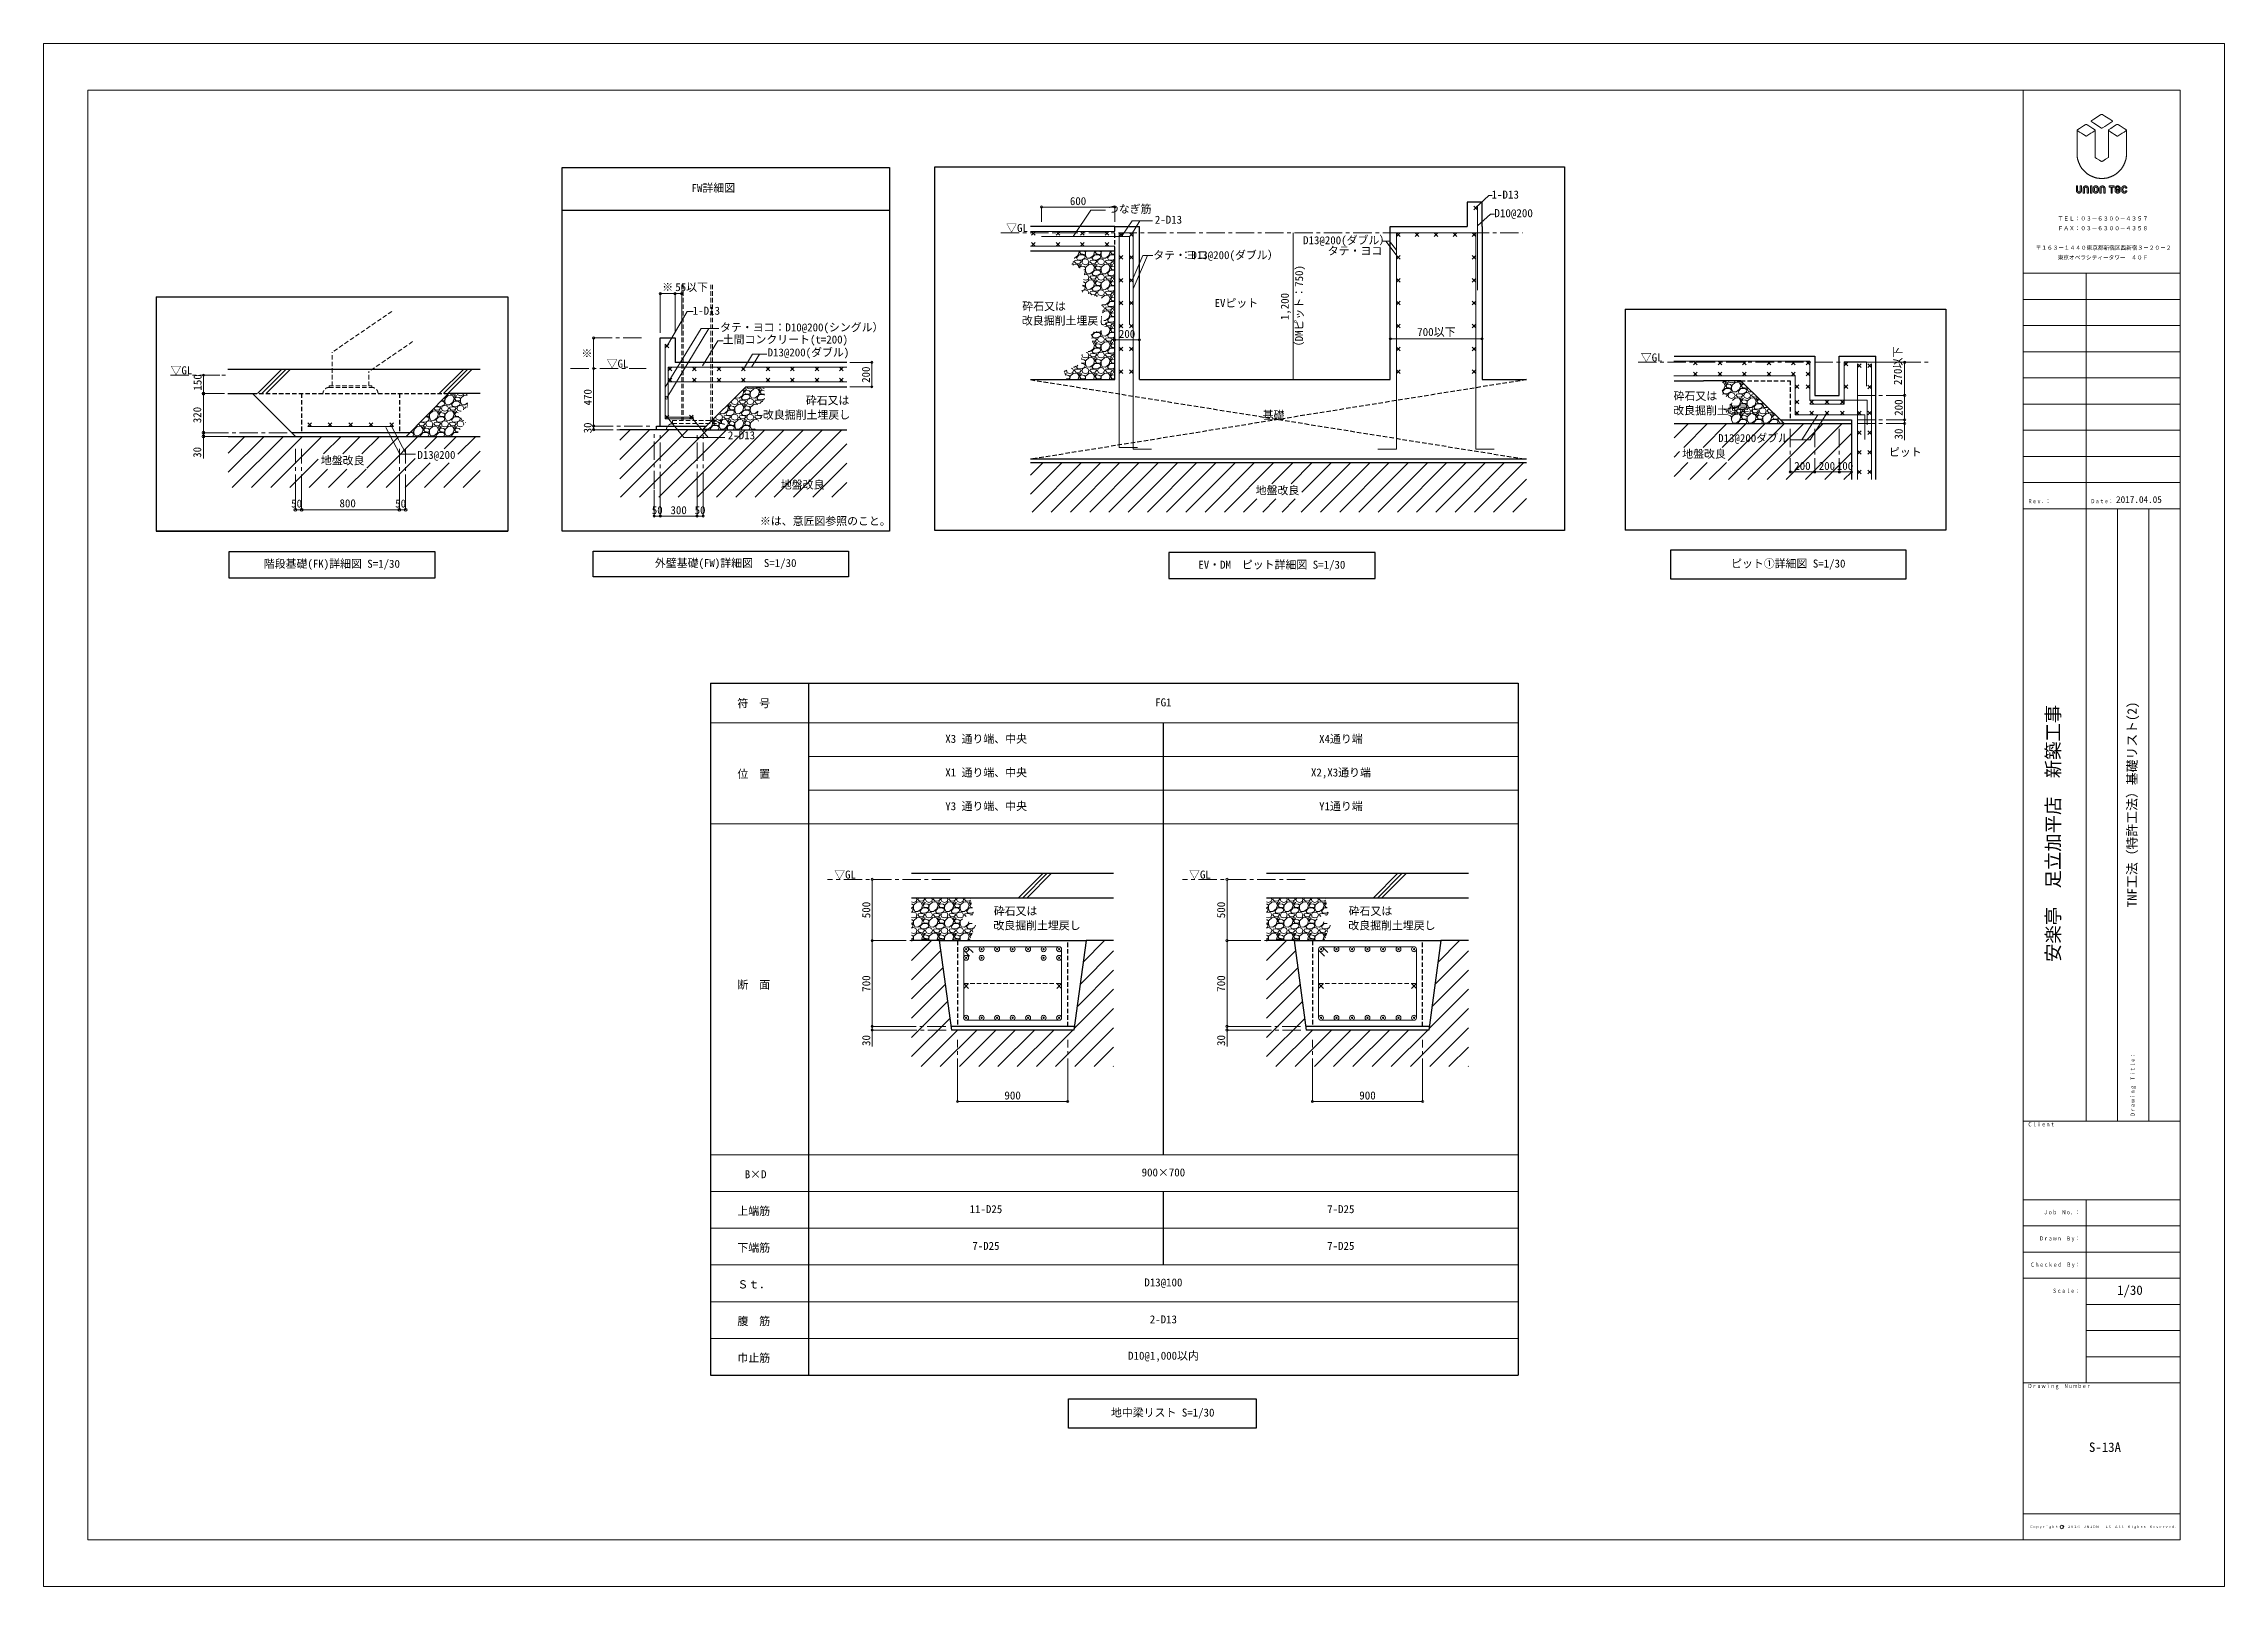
# Model space of a CAD drawing. Units: millimetres at full size, sheet at 1:100, with parts at 1:30. Extents: x -138278 to 134990, y -16593 to 30671.
# Drawn here: x 75590 to 134990, y -16593 to 25407 of the extents above; entities that cross this region are included whole.
import ezdxf
from ezdxf.enums import TextEntityAlignment as Align

# ---------------------------------------------------------------- set-up
doc = ezdxf.new("R2010")
doc.units = ezdxf.units.MM
doc.header["$LTSCALE"] = 100
doc.linetypes.add('CHAIN1', pattern=[8, 5, -1, 1, -1])
doc.linetypes.add('DASHED1', pattern=[1.8, 1.2, -0.6])
for name, color, linetype, lineweight in [('0-2_間仕切り', 3, 'Continuous', 25), ('1-0_基準線', 3, 'Continuous', 25), ('1-1_躯体', 7, 'Continuous', 18), ('1-5_仕上げ', 7, 'Continuous', 18), ('1-7_寸法', 4, 'Continuous', 9), ('1-8_補助線', 4, 'Continuous', 9), ('1-F_', 4, 'CHAIN1', 9), ('C-E_', 1, 'Continuous', 18), ('E-E_', 1, 'Continuous', 18), ('F-0_枠', 134, 'Continuous', 18), ('F-F_用紙枠', 134, 'Continuous', 18)]:
    doc.layers.add(name, color=color, linetype=linetype, lineweight=lineweight)
doc.layers.add('1-2_間仕切り', color=7, linetype='Continuous')
doc.layers.add('F-1_', color=7, linetype='Continuous')
doc.styles.add('ＭＳ ゴシック', font='')
doc.styles.get('ＭＳ ゴシック').set_extended_font_data('MS Gothic')

msp = doc.modelspace()

# ---------------------------------------------------------------- texts
at = {"layer": '1-0_基準線', "color": 7, "style": 'ＭＳ ゴシック'}
for s, p in [('符\u3000号', (94487.9, 7274.3)), ('FG1', (105867, 7300)), ('X3 通り端、中央', (100150, 6307)), ('X4通り端', (110332.2, 6305.8)), ('位\u3000置', (94487.9, 5347.4)), ('X1 通り端、中央', (100150, 5390.3)), ('X2,X3通り端', (110111.2, 5390.9)), ('Y3 通り端、中央', (100150, 4473.6)), ('Y1通り端', (110332.2, 4472.5)), ('▽GL', (97123.2, 2611.3)), ('▽GL', (106789.9, 2611.3)), ('断\u3000面', (94487.9, -387.8)), ('B×D', (94687.9, -5547.3)), ('900×700', (105498.8, -5497.3)), ('上端筋', (94487.9, -6547.3)), ('11-D25', (100812.8, -6497.3)), ('7-D25', (110553.1, -6497.3)), ('下端筋', (94487.9, -7547.3)), ('7-D25', (100886.4, -7497.3)), ('7-D25', (110553.1, -7497.3)), ('Ｓｔ．', (94487.9, -8547.3)), ('D13@100', (105572.5, -8492.1)), ('腹\u3000筋', (94487.9, -9547.3)), ('2-D13', (105719.7, -9497.3)), ('巾止筋', (94487.9, -10547.3)), ('D10@1,000以内', (105130.6, -10486.9))]:
    msp.add_text(s, height=217.7, dxfattribs=at).set_placement(p, align=Align.BOTTOM_LEFT)
at = {"layer": '1-1_躯体', "style": 'ＭＳ ゴシック'}
for s, p in [('つなぎ筋', (104577.7, 20731.8)), ('2-D13', (105859.1, 20440.4)), (' D13@200(ダブル）', (109748, 19880.7)), ('タテ・ヨコ', (105815.2, 19475.9)), ('：D13@200(ダブル）', (106557.6, 19475.9)), ('タテ・ヨコ', (110568.4, 19592.1)), ('タテ・ヨコ：D10@200(シングル）', (94014, 17509.3))]:
    msp.add_text(s, height=217.7, dxfattribs=at).set_placement(p, align=Align.BOTTOM_LEFT)
at = {"layer": '1-5_仕上げ', "style": 'ＭＳ ゴシック'}
for s, height, p in [('FW詳細図', 217.7, (93239.6, 21303.8)), ('1-D13', 219.9, (115027.4, 21120.8)), ('D10@200', 219.9, (115107.5, 20616)), ('EVピット', 217.7, (107485, 18171.7)), ('1-D13', 219.9, (93267, 17960.1)), ('▽GL', 217.7, (90927, 16521)), ('▽GL', 217.7, (119093.9, 16689.2)), ('2-D13', 217.7, (94228.8, 14571.1)), ('基礎', 217.7, (108793.3, 15119.6)), ('D13@200', 217.7, (85770.6, 14036.7)), ('D13@200ダブル', 217.7, (121201.9, 14494)), ('ピット', 217.7, (125852.8, 14112.6)), ('地盤改良', 217.7, (83141.7, 13883.6)), ('地盤改良', 217.7, (95671, 13225)), ('地盤改良', 217.7, (108604.5, 13070.8)), ('※は、意匠図参照のこと。', 217.7, (95101, 12235.7)), ('階段基礎(FK)詳細図 S=1/30', 217.7, (81587.4, 11072.3)), ('外壁基礎(FW)詳細図\u3000S=1/30', 217.7, (92240.6, 11092.9)), ('EV・DM\u3000ピット詳細図 S=1/30', 217.7, (107042.1, 11047.2)), ('ピット①詳細図 S=1/30', 217.7, (121553.7, 11078.5)), ('地中梁リスト S=1/30', 217.7, (104663.9, -12035.7))]:
    msp.add_text(s, height=height, dxfattribs=at).set_placement(p, align=Align.BOTTOM_LEFT)
at = {"layer": '1-5_仕上げ', "color": 4, "style": 'ＭＳ ゴシック'}
for s, p in [('▽GL', (101806.6, 20217.3)), ('砕石又は', (102247.2, 18083)), ('改良掘削土埋戻し', (102236.8, 17690.6)), ('土間コンクリート(t=200)', (94089.1, 17178.3)), ('D13@200(ダブル)', (95309.8, 16827.1)), ('▽GL', (79047.7, 16339.3)), ('砕石又は', (96351.3, 15520)), ('砕石又は', (119988.4, 15639.7)), ('改良掘削土埋戻し', (119978, 15247.3)), ('改良掘削土埋戻し', (95182.1, 15127.5)), ('地盤改良', (120222, 14063.8)), ('砕石又は', (101471.1, 1617.8)), ('砕石又は', (111137.8, 1617.8)), ('改良掘削土埋戻し', (101460.7, 1225.4)), ('改良掘削土埋戻し', (111127.3, 1225.4))]:
    msp.add_text(s, height=217.7, dxfattribs=at).set_placement(p, align=Align.BOTTOM_LEFT)
at = {"layer": '1-7_寸法', "color": 7, "style": 'ＭＳ ゴシック'}
for s, height, p in [('600', 217.7, (103544.4, 20946.8)), ('※', 217.7, (92439.9, 18605.3)), ('55以下', 217.7, (92796.5, 18605.3)), ('200', 217.7, (104878.8, 17331.7)), ('700以下', 219.9, (113003.3, 17381.4)), ('200', 217.7, (123275.5, 13736.4)), ('200', 217.7, (123942.2, 13736.4)), ('100', 217.7, (124434.7, 13736.4)), ('50', 217.7, (82332.7, 12712.8)), ('800', 217.7, (83649.9, 12719.6)), ('50', 217.7, (85166.1, 12712.8)), ('50', 217.7, (92155.9, 12532.9)), ('300', 217.7, (92664.9, 12532.9)), ('50', 217.7, (93322.5, 12532.9)), ('900', 219.9, (101759.6, -3403.4)), ('900', 219.9, (111426.3, -3403.4))]:
    msp.add_text(s, height=height, dxfattribs=at).set_placement(p, align=Align.BOTTOM_LEFT)
for s, height, p in [('（DMピット：750)', 217.7, (109961.3, 17005.3)), ('1,200', 217.7, (109571.2, 17879.3)), ('※', 217.7, (90568.9, 16831.1)), ('270以下', 219.9, (126271, 16111.9)), ('150', 217.7, (79957.8, 15962.2)), ('200', 217.7, (98160.8, 16172.3)), ('320', 217.7, (79947.8, 15074.2)), ('470', 217.7, (90583.9, 15557.9)), ('200', 219.9, (126293, 15273.8)), ('30', 217.7, (90583, 14797.1)), ('30', 219.9, (126293, 14629)), ('30', 217.7, (79947.8, 14131.5)), ('500', 219.9, (98171.7, 1596.6)), ('500', 219.9, (107838.3, 1596.6)), ('700', 219.9, (98171.7, -406.1)), ('700', 219.9, (107838.3, -406.1)), ('30', 219.9, (98171.7, -1881.7)), ('30', 219.9, (107838.3, -1881.7))]:
    msp.add_text(s, height=height, rotation=90, dxfattribs=at).set_placement(p, align=Align.BOTTOM_LEFT)
at = {"layer": 'F-0_枠', "style": 'ＭＳ ゴシック'}
for s, height, p in [('ＴＥＬ：０３－６３００－４３５７', 110, (130450.9, 20557.6)), ('ＦＡＸ：０３－６３００－４３５８', 110, (130450.9, 20292.5)), ('〒１６３－１４４０東京都新宿区西新宿３－２０－２', 110, (129850.9, 19762.4)), ('東京オペラシティータワー\u3000４０Ｆ', 110, (130450.9, 19497.4)), ('Ｃｏｐｙｒｉｇｈｔ\u3000Ｃ\u3000２０１６\u3000ＵＮＩＯＮ\u3000ＴＥＣ\u3000Ａｌｌ\u3000Ｒｉｇｈｔｓ\u3000Ｒｅｓｅｒｖｅｄ．', 61.26, (129687.2, -15018.7))]:
    msp.add_text(s, height=height, dxfattribs=at).set_placement(p, align=Align.BOTTOM_LEFT)
at = {"layer": 'F-0_枠', "color": 7, "style": 'ＭＳ ゴシック'}
msp.add_text('2017.04.05', height=183.3, dxfattribs=at).set_placement((132039.3, 12848.9), align=Align.BOTTOM_LEFT)
at = {"layer": 'F-0_枠', "style": 'ＭＳ ゴシック', "width": 0.8}
for s, p in [('Ｒｅｖ．：', (129633.5, 12863)), ('Ｄａｔｅ：', (131343.4, 12863)), ('Ｃｌｉｅｎｔ', (129633.5, -4103.3)), ('Ｊｏｂ\u3000Ｎｏ．：', (130063.4, -6496.8)), ('Ｄｒａｗｎ\u3000Ｂｙ：', (129943.4, -7209.3)), ('Ｃｈｅｃｋｅｄ\u3000Ｂｙ：', (129703.4, -7921.7)), ('Ｓｃａｌｅ：', (130303.4, -8634.2)), ('Ｄｒａｗｉｎｇ\u3000Ｎｕｍｂｅｒ', (129633.5, -11227.7))]:
    msp.add_text(s, height=110, dxfattribs=at).set_placement(p, align=Align.BOTTOM_LEFT)
at = {"layer": 'F-0_枠', "color": 7, "style": 'ＭＳ ゴシック'}
for s, height, p in [('安楽亭\u3000足立加平店\u3000新築工事', 366.6, (130618.5, 407.4)), ('TNF工法（特許工法）基礎リスト(2)', 256.6, (132679.7, 1894.7))]:
    msp.add_text(s, height=height, rotation=90, dxfattribs=at).set_placement(p, align=Align.BOTTOM_LEFT)
at = {"layer": 'F-0_枠', "style": 'ＭＳ ゴシック', "width": 0.8}
msp.add_text('Ｄｒａｗｉｎｇ\u3000Ｔｉｔｌｅ：', height=110, rotation=90, dxfattribs=at).set_placement((132580.8, -3808.3), align=Align.BOTTOM_LEFT)
at = {"layer": 'F-0_枠', "color": 7, "style": 'ＭＳ ゴシック', "width": 0.8}
for s, p in [('Ｊｏｂ\u3000Ｎｏ．：', (130063.4, -6496.8)), ('Ｄｒａｗｎ\u3000Ｂｙ：', (129943.4, -7209.3)), ('Ｃｈｅｃｋｅｄ\u3000Ｂｙ：', (129703.4, -7921.7)), ('Ｓｃａｌｅ：', (130303.4, -8634.2))]:
    msp.add_text(s, height=110, dxfattribs=at).set_placement(p, align=Align.BOTTOM_LEFT)
at = {"layer": 'F-1_', "style": 'ＭＳ ゴシック'}
for s, p in [('1/30', (132068.3, -8734.2)), ('S-13A', (131300.9, -13008.8))]:
    msp.add_text(s, height=256.6, dxfattribs=at).set_placement(p, align=Align.BOTTOM_LEFT)

# ---------------------------------------------------------------- blocks, each defined once
blk = doc.blocks.new('_Small')
at = {"layer": 'E-E_'}
blk.add_circle((0, 0), 25, dxfattribs=at)
blk = doc.blocks.new('D25')
at = {"layer": '1-1_躯体'}
for radius in [2011, 503, 377, 251, 126]:
    blk.add_circle((0, 0), radius, dxfattribs=at)

# ---------------------------------------------------------------- linework, layer by layer
at = {"layer": '0-2_間仕切り'}
for p, q in [((104769.4, 20425.8), (102474, 20425.8)), ((104769.4, 20425.8), (105436.1, 20425.8)), ((104769.4, 19759.2), (102474, 19759.2)), ((125499.5, 13539.3), (125499.5, 16897.7)), ((92288.3, 14896.2), (91282.2, 14896.2)), ((92288.3, 14896.2), (92288.3, 14996.2)), ((93540.5, 14896.2), (97469.2, 14896.2)), ((124832.8, 15164.4), (124832.8, 13539.3))]:
    msp.add_line(p, q, dxfattribs=at)
at = {"layer": '0-2_間仕切り', "linetype": 'DASHED1'}
msp.add_line((104769.4, 19759.2), (104769.4, 20425.8), dxfattribs=at)
at = {"layer": '1-0_基準線'}
for p, q in [((89716.2, 12138.8), (89716.2, 22036.8)), ((89716.2, 22036.8), (98629.6, 22036.8)), ((98629.6, 22036.8), (98629.6, 12138.8)), ((89716.2, 20870.1), (98629.6, 20870.1)), ((105436.1, 16259.2), (105436.1, 20425.8)), ((114769.4, 20425.8), (114769.4, 16259.2)), ((104769.4, 16259.2), (104769.4, 19759.2)), ((78654.9, 18510.2), (78653.7, 12138.8)), ((78654.9, 18510.2), (88234.1, 18510.2)), ((118668.2, 18179.9), (127399.7, 18179.9)), ((118668.2, 18179.9), (118668.2, 12158.7)), ((97469.2, 16729.6), (92788.3, 16729.6)), ((119999.5, 16897.7), (123832.8, 16897.7)), ((124499.5, 16897.7), (125499.5, 16897.7)), ((124499.5, 15831.1), (124499.5, 16897.7)), ((80609.9, 16547.9), (87477.8, 16547.9)), ((93540.5, 14896.2), (94721.6, 16062.9)), ((94721.6, 16062.9), (97469.2, 16062.9)), ((102474, 16259.2), (104769.4, 16259.2)), ((114769.4, 16259.2), (115982, 16259.2)), ((119999.5, 16231.1), (120806.4, 16231.1)), ((121819.6, 16231.1), (120806.4, 16231.1)), ((122999.5, 15064.4), (121819.6, 16231.1)), ((80609.9, 15881.2), (81281.3, 15881.2)), ((82449.5, 14713), (81281.3, 15881.2)), ((85467.7, 14713), (86617.7, 15881.2)), ((87477.8, 15881.2), (86617.7, 15881.2)), ((92288.3, 14996.2), (93388.3, 14996.2)), ((93540.5, 14896.2), (92288.3, 14896.2)), ((93388.3, 14996.2), (93641.7, 14996.2)), ((119999.5, 15064.4), (123832.8, 15064.4)), ((122898.3, 15164.4), (124832.8, 15164.4)), ((122999.5, 15064.4), (124832.8, 15064.4)), ((80619.2, 14714.5), (87477.8, 14714.5)), ((85566.2, 14813), (82349.5, 14813)), ((88234.2, 14477.7), (88232.9, 12138.8)), ((115982, 14092.5), (102474, 14092.5)), ((115982, 13992.5), (102474, 13992.5)), ((78653.7, 12138.8), (88232.9, 12138.8)), ((78653.7, 12138.8), (78655, 12138.8)), ((98629.6, 12138.8), (89716.2, 12138.8)), ((93754.6, 7995.8), (93754.6, -10843.1)), ((96421.3, 7995.8), (115754.6, 7995.8)), ((96421.3, 7995.8), (96421.3, -10843.1)), ((96421.3, 7995.8), (96421.3, -10843.1)), ((96421.3, 7995.8), (96421.3, -10843.1)), ((115754.6, 7995.8), (115754.6, -10843.1)), ((106087.9, 6912.5), (106087.9, -4843.1)), ((99234.1, 2820), (104734.1, 2820)), ((108900.8, 2820), (114400.8, 2820)), ((99234.1, 2153.3), (104734.1, 2153.3)), ((108900.8, 2153.3), (114400.8, 2153.3)), ((99984.1, 986.6), (99234.1, 986.6)), ((99984.1, 986.6), (103984.1, 986.6)), ((99984.1, 986.6), (100317.4, -1446.3)), ((103984.1, 986.6), (103650.8, -1446.3)), ((104734.1, 986.6), (103984.1, 986.6)), ((109650.8, 986.6), (108900.8, 986.6)), ((109650.8, 986.6), (113650.8, 986.6)), ((109650.8, 986.6), (109984.1, -1446.3)), ((113650.8, 986.6), (113317.4, -1446.3)), ((114400.8, 986.6), (113650.8, 986.6)), ((103660, -1346.3), (100306.3, -1346.3)), ((103650.8, -1446.3), (100317.4, -1446.3)), ((113326.7, -1346.3), (109973, -1346.3)), ((113317.4, -1446.3), (109984.1, -1446.3)), ((106087.9, -5843.1), (106087.9, -7843.1)), ((93754.6, -10843.1), (96421.3, -10843.1)), ((96421.3, -10843.1), (115754.6, -10843.1))]:
    msp.add_line(p, q, dxfattribs=at)
at = {"layer": '1-0_基準線', "color": 4, "linetype": 'DASHED1', "lineweight": 9}
for p, q in [((92971.6, 18844.4), (92971.6, 15145.4)), ((93011.6, 18844.4), (93011.6, 15145.4)), ((93765, 18844.4), (93765, 15145.4)), ((93805, 18844.4), (93805, 15145.4)), ((92721.6, 15145.4), (94055, 15145.4)), ((92721.6, 15062.1), (92721.6, 15145.4)), ((92721.6, 15062.1), (94055, 15062.1)), ((94055, 15062.1), (94055, 15145.4))]:
    msp.add_line(p, q, dxfattribs=at)
at = {"layer": '1-0_基準線', "linetype": 'DASHED1'}
for p, q in [((115982, 16259.2), (102474, 14092.5)), ((102474, 16259.2), (115982, 14092.5)), ((121819.6, 16231.1), (123166.1, 16231.1)), ((123166.1, 16231.1), (123166.1, 15164.4)), ((81281.3, 15881.2), (86617.7, 15881.2)), ((82616.2, 15881.2), (82616.2, 14813)), ((85282.8, 15881.2), (85282.8, 14813)), ((100484.1, 986.6), (100484.1, -1346.3)), ((103484.1, -1346.3), (103484.1, 986.6)), ((110150.8, 986.6), (110150.8, -1346.3)), ((113150.8, -1346.3), (113150.8, 986.6))]:
    msp.add_line(p, q, dxfattribs=at)
at = {"layer": '1-0_基準線', "color": 7, "lineweight": 18}
for p, q in [((93754.6, 6912.5), (96421.3, 6912.5)), ((96421.3, 6912.5), (115754.6, 6912.5)), ((96421.3, 5995.8), (96421.3, -10843.1)), ((96421.3, 5995.8), (115754.6, 5995.8)), ((96421.3, 5995.8), (96421.3, -10843.1)), ((96421.3, 5079.2), (115754.6, 5079.2)), ((93754.6, 4162.5), (96421.3, 4162.5)), ((96421.3, 4162.5), (115754.6, 4162.5)), ((93754.6, -4843.1), (96421.3, -4843.1)), ((96421.3, -4843.1), (115754.6, -4843.1)), ((93754.6, -5843.1), (96421.3, -5843.1)), ((96421.3, -5843.1), (115754.6, -5843.1)), ((93754.6, -6843.1), (96421.3, -6843.1)), ((96421.3, -6843.1), (115754.6, -6843.1)), ((93754.6, -7843.1), (96421.3, -7843.1)), ((96421.3, -7843.1), (115754.6, -7843.1)), ((93754.6, -8843.1), (96421.3, -8843.1)), ((96421.3, -8843.1), (115754.6, -8843.1)), ((93754.6, -9843.1), (96421.3, -9843.1)), ((96421.3, -9843.1), (115754.6, -9843.1))]:
    msp.add_line(p, q, dxfattribs=at)
at = {"layer": '1-0_基準線'}
for points in [[(99863.8, 22052.8), (117012.8, 22052.8), (117012.8, 12154.8), (99863.8, 12154.8)], [(86254.5, 11573.7), (80632.1, 11573.7), (80632.1, 10867.1), (86254.5, 10867.1)], [(111857.6, 11549.7), (106235.2, 11549.7), (106235.2, 10843.1), (111857.6, 10843.1)]]:
    msp.add_lwpolyline(points, close=True, dxfattribs=at)
for points in [[(114769.4, 20425.8), (114769.4, 21092.5), (114369.4, 21092.5), (114369.4, 20425.8)], [(112269.4, 16259.2), (112269.4, 20425.8), (114369.4, 20425.8)], [(88234.1, 18510.2), (88232.9, 12138.8), (78653.7, 12138.8)], [(127399.7, 18179.9), (127399.7, 12158.7), (118668.2, 12158.7)], [(92388.3, 14996.2), (92388.3, 17396.2), (92788.3, 17396.2), (92788.3, 16729.6)], [(121830.9, 16897.7), (123832.8, 16897.7), (123832.8, 15831.1), (124499.5, 15831.1)], [(105436.1, 16259.2), (109873, 16259.2), (112269.4, 16259.2)], [(93754.6, 7995.8), (96421.3, 7995.8), (96421.3, -10843.1)]]:
    msp.add_lwpolyline(points, dxfattribs=at)
at = {"layer": '1-0_基準線', "color": 4, "linetype": 'DASHED1', "lineweight": 9}
for centre, start, end in [((92721.6, 14895.4), 90, 180), ((94055, 14895.4), 0, 90)]:
    msp.add_arc(centre, 166.7, start, end, dxfattribs=at)
at = {"layer": '1-1_躯体'}
for p, q in [((103632.1, 20159.2), (104113.7, 20875.2)), ((104113.7, 20875.2), (104511.5, 20875.2)), ((114543.1, 20985), (114643.1, 20885)), ((114643.1, 20985), (114543.1, 20885)), ((114643.1, 20985), (114643.1, 18692.5)), ((104769.4, 20292.5), (102474, 20292.6)), ((102502.8, 20192.5), (102602.8, 20292.5)), ((102602.8, 20192.5), (102502.8, 20292.5)), ((103169.4, 20192.5), (103269.4, 20292.5)), ((103269.4, 20192.5), (103169.4, 20292.5)), ((103936.1, 20192.5), (103836.1, 20292.5)), ((103836.1, 20192.5), (103936.1, 20292.5)), ((104502.8, 20192.5), (104602.8, 20292.5)), ((104602.8, 20192.5), (104502.8, 20292.5)), ((104889.2, 16259.2), (104889.2, 20259.2)), ((104889.2, 20259.2), (104989.2, 20159.2)), ((104989.2, 20259.2), (104889.2, 20159.2)), ((104967.2, 20181.1), (105240.6, 20582.3)), ((105169.4, 20259.2), (105269.4, 20159.2)), ((105269.4, 20259.2), (105169.4, 20159.2)), ((105221.7, 20206.9), (105453.3, 20582.3)), ((105240.6, 20582.3), (105794.5, 20582.3)), ((105269.4, 16259.2), (105269.4, 20259.2)), ((112436.1, 20259.2), (112536.1, 20159.2)), ((112536.1, 20259.2), (112436.1, 20159.2)), ((112951.4, 20257.8), (113051.4, 20157.8)), ((113051.4, 20257.8), (112951.4, 20157.8)), ((113466.6, 20256.4), (113566.6, 20156.4)), ((113566.6, 20256.4), (113466.6, 20156.4)), ((113981.9, 20259.2), (114081.9, 20159.2)), ((114081.9, 20259.2), (113981.9, 20159.2)), ((114502.8, 20259.2), (114602.8, 20159.2)), ((114602.8, 20259.2), (114502.8, 20159.2)), ((104769.4, 19892.5), (102474, 19892.5)), ((102502.8, 19992.5), (102602.8, 19892.5)), ((102602.8, 19992.5), (102502.8, 19892.5)), ((103169.4, 19992.5), (103269.4, 19892.5)), ((103269.4, 19992.5), (103169.4, 19892.5)), ((103936.1, 19992.5), (103836.1, 19892.5)), ((103836.1, 19992.5), (103936.1, 19892.5)), ((104502.8, 19992.5), (104602.8, 19892.5)), ((104602.8, 19992.5), (104502.8, 19892.5)), ((104889.2, 19637), (104989.2, 19537)), ((104989.2, 19637), (104889.2, 19537)), ((105169.4, 19637), (105269.4, 19537)), ((105269.4, 19637), (105169.4, 19537)), ((105261.1, 19006.4), (105532.3, 19641.9)), ((105269.4, 18728.7), (105656.5, 19641.9)), ((105532.3, 19641.9), (105802.2, 19641.9)), ((112486.1, 19587), (112151, 20033.2)), ((112436.1, 19637), (112536.1, 19537)), ((112536.1, 19637), (112436.1, 19537)), ((114502.8, 19637), (114602.8, 19537)), ((114602.8, 19637), (114502.8, 19537)), ((104889.2, 19014.7), (104989.2, 18914.7)), ((104989.2, 19014.7), (104889.2, 18914.7)), ((105169.4, 19014.7), (105269.4, 18914.7)), ((105269.4, 19014.7), (105169.4, 18914.7)), ((112436.1, 19014.7), (112536.1, 18914.7)), ((112536.1, 19014.7), (112436.1, 18914.7)), ((114502.8, 19014.7), (114602.8, 18914.7)), ((114602.8, 19014.7), (114502.8, 18914.7)), ((104889.2, 18392.5), (104989.2, 18292.5)), ((104989.2, 18392.5), (104889.2, 18292.5)), ((105169.4, 18392.5), (105269.4, 18292.5)), ((105269.4, 18392.5), (105169.4, 18292.5)), ((112436.1, 18392.5), (112536.1, 18292.5)), ((112536.1, 18392.5), (112436.1, 18292.5)), ((114502.8, 18392.5), (114602.8, 18292.5)), ((114602.8, 18392.5), (114502.8, 18292.5)), ((92522.4, 15192.2), (92522.4, 17229.6)), ((92524.2, 17129.4), (92624.2, 17229.4)), ((92624.2, 17129.4), (92524.2, 17229.4)), ((92563.8, 15767.1), (93711.4, 17652.5)), ((104889.2, 17770.3), (104989.2, 17670.3)), ((104989.2, 17770.3), (104889.2, 17670.3)), ((105169.4, 17770.3), (105269.4, 17670.3)), ((105269.4, 17770.3), (105169.4, 17670.3)), ((112436.1, 17770.3), (112536.1, 17670.3)), ((112536.1, 17770.3), (112436.1, 17670.3)), ((114502.8, 17770.3), (114602.8, 17670.3)), ((114602.8, 17770.3), (114502.8, 17670.3)), ((104889.2, 17148.1), (104989.2, 17048.1)), ((104989.2, 17148.1), (104889.2, 17048.1)), ((105169.4, 17148.1), (105269.4, 17048.1)), ((105269.4, 17148.1), (105169.4, 17048.1)), ((112436.1, 17148.1), (112536.1, 17048.1)), ((112536.1, 17148.1), (112436.1, 17048.1)), ((114502.8, 17148.1), (114602.8, 17048.1)), ((114602.8, 17148.1), (114502.8, 17048.1)), ((120532.8, 16664.4), (120632.8, 16764.4)), ((120632.8, 16664.4), (120532.8, 16764.4)), ((121199.5, 16664.4), (121299.5, 16764.4)), ((121299.5, 16664.4), (121199.5, 16764.4)), ((121866.1, 16664.4), (121966.1, 16764.4)), ((121966.1, 16664.4), (121866.1, 16764.4)), ((122532.8, 16664.4), (122632.8, 16764.4)), ((122632.8, 16664.4), (122532.8, 16764.4)), ((123199.5, 16664.4), (123299.5, 16764.4)), ((123299.5, 16664.4), (123199.5, 16764.4)), ((123599.5, 16664.4), (123699.5, 16764.4)), ((123699.5, 16664.4), (123599.5, 16764.4)), ((124632.8, 16739.4), (124732.8, 16639.4)), ((124732.8, 16739.4), (124632.8, 16639.4)), ((124999.5, 13539.3), (124999.5, 16693.4)), ((125099.5, 16693.4), (124999.5, 16593.4)), ((124999.5, 16693.4), (125099.5, 16593.4)), ((125379.7, 16693.4), (125279.7, 16593.4)), ((125279.7, 16693.4), (125379.7, 16593.4)), ((125379.7, 13539.3), (125379.7, 16693.4)), ((97469.2, 16596.2), (92599.8, 16596.3)), ((97469.2, 16196.2), (92599.8, 16196.1)), ((92601.6, 16496.2), (92701.6, 16596.2)), ((92701.6, 16496.2), (92601.6, 16596.2)), ((92601.6, 16296.2), (92701.6, 16196.2)), ((92701.6, 16296.2), (92601.6, 16196.2)), ((93268.3, 16496.2), (93368.3, 16596.2)), ((93368.3, 16496.2), (93268.3, 16596.2)), ((93268.3, 16296.2), (93368.3, 16196.2)), ((93368.3, 16296.2), (93268.3, 16196.2)), ((93935, 16496.2), (94035, 16596.2)), ((94035, 16496.2), (93935, 16596.2)), ((93935, 16296.2), (94035, 16196.2)), ((94035, 16296.2), (93935, 16196.2)), ((94601.6, 16496.2), (94701.6, 16596.2)), ((94701.6, 16496.2), (94601.6, 16596.2)), ((94601.6, 16296.2), (94701.6, 16196.2)), ((94701.6, 16296.2), (94601.6, 16196.2)), ((95268.3, 16496.2), (95368.3, 16596.2)), ((95368.3, 16496.2), (95268.3, 16596.2)), ((95268.3, 16296.2), (95368.3, 16196.2)), ((95368.3, 16296.2), (95268.3, 16196.2)), ((95935, 16496.2), (96035, 16596.2)), ((96035, 16496.2), (95935, 16596.2)), ((95935, 16296.2), (96035, 16196.2)), ((96035, 16296.2), (95935, 16196.2)), ((96701.6, 16496.2), (96601.6, 16596.2)), ((96601.6, 16496.2), (96701.6, 16596.2)), ((96701.6, 16296.2), (96601.6, 16196.2)), ((96601.6, 16296.2), (96701.6, 16196.2)), ((97268.3, 16496.2), (97368.3, 16596.2)), ((97368.3, 16496.2), (97268.3, 16596.2)), ((97268.3, 16296.2), (97368.3, 16196.2)), ((97368.3, 16296.2), (97268.3, 16196.2)), ((104889.2, 16525.8), (104989.2, 16425.8)), ((104989.2, 16525.8), (104889.2, 16425.8)), ((105169.4, 16525.8), (105269.4, 16425.8)), ((105269.4, 16525.8), (105169.4, 16425.8)), ((112436.1, 16525.8), (112536.1, 16425.8)), ((112536.1, 16525.8), (112436.1, 16425.8)), ((114502.8, 16525.8), (114602.8, 16425.8)), ((114602.8, 16525.8), (114502.8, 16425.8)), ((120532.8, 16364.4), (120632.8, 16464.4)), ((120632.8, 16364.4), (120532.8, 16464.4)), ((121199.5, 16364.4), (121299.5, 16464.4)), ((121299.5, 16364.4), (121199.5, 16464.4)), ((121866.1, 16364.4), (121966.1, 16464.4)), ((121966.1, 16364.4), (121866.1, 16464.4)), ((122532.8, 16364.4), (122632.8, 16464.4)), ((122632.8, 16364.4), (122532.8, 16464.4)), ((123199.5, 16364.4), (123299.5, 16464.4)), ((123299.5, 16364.4), (123199.5, 16464.4)), ((123299.5, 16017.2), (123399.5, 16117.2)), ((123399.5, 16017.2), (123299.5, 16117.2)), ((123599.5, 16364.4), (123699.5, 16464.4)), ((123699.5, 16364.4), (123599.5, 16464.4)), ((123599.5, 16017.2), (123699.5, 16117.2)), ((123699.5, 16017.2), (123599.5, 16117.2)), ((124632.8, 16117.2), (124732.8, 16017.2)), ((124732.8, 16117.2), (124632.8, 16017.2)), ((125279.7, 16108.9), (125379.7, 16008.9)), ((125379.7, 16108.9), (125279.7, 16008.9)), ((123299.5, 15697.7), (123399.5, 15597.7)), ((123399.5, 15697.7), (123299.5, 15597.7)), ((123699.5, 15697.7), (123799.5, 15597.7)), ((123799.5, 15697.7), (123699.5, 15597.7)), ((123699.5, 15588.4), (124632.8, 15588.4)), ((124116.1, 15697.7), (124216.1, 15597.7)), ((124216.1, 15697.7), (124116.1, 15597.7)), ((124532.8, 15697.7), (124632.8, 15597.7)), ((124632.8, 15697.7), (124532.8, 15597.7)), ((82782.8, 14979.7), (82882.8, 15079.7)), ((82882.8, 14979.7), (82782.8, 15079.7)), ((82782.8, 14979.7), (85116.2, 14979.7)), ((83341.2, 15079.7), (83441.2, 14979.7)), ((83341.2, 14979.7), (83441.2, 15079.7)), ((83899.5, 15079.7), (83999.5, 14979.7)), ((83899.5, 14979.7), (83999.5, 15079.7)), ((84457.8, 15079.7), (84557.8, 14979.7)), ((84457.8, 14979.7), (84557.8, 15079.7)), ((85016.2, 14979.7), (85116.2, 15079.7)), ((85016.2, 15079.7), (85116.2, 14979.7)), ((92522.4, 15192.2), (92622.4, 15292.2)), ((92622.4, 15192.2), (92522.4, 15292.2)), ((92522.4, 15192.2), (93299.8, 15192.2)), ((93179.4, 15192.2), (93279.4, 15292.2)), ((93279.4, 15192.2), (93179.4, 15292.2)), ((93179.4, 15192.2), (93279.4, 15292.2)), ((93279.4, 15192.2), (93179.4, 15292.2)), ((123299.5, 15297.7), (123399.5, 15397.7)), ((123399.5, 15297.7), (123299.5, 15397.7)), ((123699.5, 15297.7), (123799.5, 15397.7)), ((123799.5, 15297.7), (123699.5, 15397.7)), ((124116.1, 15297.7), (124216.1, 15397.7)), ((124216.1, 15297.7), (124116.1, 15397.7)), ((124532.8, 15297.7), (124632.8, 15397.7)), ((124632.8, 15297.7), (124532.8, 15397.7)), ((124999.5, 15397.7), (125099.5, 15297.7)), ((125099.5, 15397.7), (124999.5, 15297.7)), ((124999.5, 14864.4), (125099.5, 14764.4)), ((125099.5, 14864.4), (124999.5, 14764.4)), ((125201, 14631.1), (125201, 15297.7)), ((125279.7, 15397.7), (125379.7, 15297.7)), ((125379.7, 15397.7), (125279.7, 15297.7)), ((125279.7, 14864.4), (125379.7, 14764.4)), ((125379.7, 14864.4), (125279.7, 14764.4)), ((112436.1, 14363.6), (111936.1, 14363.6)), ((114602.8, 14363.6), (115102.8, 14363.6)), ((124999.5, 14331.1), (125099.5, 14231.1)), ((125099.5, 14331.1), (124999.5, 14231.1)), ((125279.7, 14331.1), (125379.7, 14231.1)), ((125379.7, 14331.1), (125279.7, 14231.1)), ((124999.5, 13797.7), (125099.5, 13697.7)), ((125099.5, 13797.7), (124999.5, 13697.7)), ((125279.7, 13797.7), (125379.7, 13697.7)), ((125379.7, 13797.7), (125279.7, 13697.7)), ((100650.8, -1113), (100650.8, 753.3)), ((100670.5, 706.1), (100811, 565.7)), ((100717.4, 820), (103250.8, 820)), ((100766.2, 800.4), (100906.7, 659.9)), ((103317.4, 753.3), (103317.4, -1113)), ((110317.4, -1113), (110317.4, 753.3)), ((110337.2, 706.1), (110477.7, 565.7)), ((110384.1, 820), (112917.4, 820)), ((110432.9, 800.4), (110573.4, 659.9)), ((112984.1, 753.3), (112984.1, -1113)), ((100650.8, -313.2), (100784.1, -179.9)), ((100784.1, -313.2), (100650.8, -179.9)), ((103184.1, -313.2), (103317.4, -179.9)), ((103317.4, -313.2), (103184.1, -179.9)), ((110317.4, -313.2), (110450.8, -179.9)), ((110450.8, -313.2), (110317.4, -179.9)), ((112850.8, -313.2), (112984.1, -179.9)), ((112984.1, -313.2), (112850.8, -179.9)), ((103250.8, -1179.7), (100717.4, -1179.7)), ((112917.4, -1179.7), (110384.1, -1179.7))]:
    msp.add_line(p, q, dxfattribs=at)
at = {"layer": '1-1_躯体', "linetype": 'DASHED1'}
for p, q in [((85077.8, 18119.4), (83449.5, 17005.3)), ((85642.5, 17294.1), (84449.5, 16477.9)), ((83449.5, 16087.9), (83449.5, 17005.3)), ((83366.2, 16047.9), (83366.2, 16087.9)), ((83366.2, 16087.9), (84532.8, 16087.9)), ((83366.2, 16047.9), (84532.8, 16047.9)), ((84449.5, 16087.9), (84449.5, 16477.9)), ((84532.8, 16047.9), (84532.8, 16087.9)), ((100650.8, -179.9), (103317.4, -179.9)), ((110317.4, -179.9), (112984.1, -179.9))]:
    msp.add_line(p, q, dxfattribs=at)
at = {"layer": '1-1_躯体'}
for points in [[(112436.1, 14363.6), (112436.1, 20259.2), (114602.8, 20259.2), (114602.8, 14363.6)], [(105169.4, 17770.3), (105169.4, 20159.2), (102769.4, 20159.2)], [(112051.1, 20033.2), (112250.9, 20033.2), (112436.1, 19785.7)], [(93980.4, 17652.5), (93503.4, 17652.5), (92522.4, 16051.1)], [(119998.2, 16764.4), (123699.5, 16764.4), (123699.5, 15697.7)], [(124632.8, 15588.4), (124632.8, 16731.1), (124632.8, 16747.7), (125241.2, 16747.7), (125241.2, 16081.1)], [(92599.8, 16596.3), (92599.8, 15242.2), (93299.8, 15242.2)], [(104889.2, 16259.2), (104889.2, 14416.9), (105389.2, 14416.9)], [(105269.4, 16259.2), (105269.4, 14363.6), (105769.4, 14363.6)], [(119998.2, 16364.4), (123299.5, 16364.4), (123299.5, 15297.7), (125201, 15297.7)], [(123699.5, 15697.7), (125201, 15697.7), (125263.6, 15697.7), (125263.6, 15031.1)]]:
    msp.add_lwpolyline(points, dxfattribs=at)
msp.add_circle((92563.8, 15767.1), 41.4, dxfattribs=at)
at = {"layer": '1-1_躯体', "linetype": 'DASHED1'}
for centre, start, end in [((83366.2, 15881.2), 90, 180), ((84532.8, 15881.2), 0, 90)]:
    msp.add_arc(centre, 166.7, start, end, dxfattribs=at)
at = {"layer": '1-1_躯体'}
for centre, start, end in [((100717.4, 753.3), 90, 180), ((103250.8, 753.3), 0, 90), ((110384.1, 753.3), 90, 180), ((112917.4, 753.3), 0, 90), ((100717.4, -1113), 180, 270), ((103250.8, -1113), 270, 0), ((110384.1, -1113), 180, 270), ((112917.4, -1113), 270, 0)]:
    msp.add_arc(centre, 66.7, start, end, dxfattribs=at)
at = {"layer": '1-5_仕上げ'}
for p, q in [((114593.1, 20935), (114957.4, 21277.4)), ((114957.4, 21277.4), (115047.4, 21277.4)), ((114643.1, 20448.7), (115003, 20768.9)), ((115003, 20768.9), (115112.4, 20768.9)), ((92574.2, 17179.4), (93122.4, 18116.7)), ((93122.4, 18116.7), (93287, 18116.7)), ((84913.9, 14952.6), (85295.5, 14235.1)), ((85074.1, 14971.6), (85464, 14235.1)), ((85295.5, 14235.1), (85718.7, 14235.1))]:
    msp.add_line(p, q, dxfattribs=at)
at = {"layer": '1-5_仕上げ', "color": 4, "lineweight": 9}
for p, q in [((94651.6, 16546.2), (94896.6, 16950.3)), ((94871.1, 16596.3), (95087.3, 16950.3)), ((94896.6, 16950.3), (95293.7, 16950.3)), ((92572.4, 15242.2), (93031.8, 14687.7)), ((93232.2, 15244.9), (93694, 14687.7)), ((123485.3, 14624.3), (123917.1, 15304)), ((123708.8, 14624.3), (124166.1, 15347.7)), ((93031.8, 14687.7), (94149.7, 14687.7)), ((123708.8, 14624.3), (123165.2, 14624.3))]:
    msp.add_line(p, q, dxfattribs=at)
msp.add_lwpolyline([(93538, 16632.8), (93954.2, 17315), (94098.2, 17315)], dxfattribs=at)
at = {"layer": '1-5_仕上げ', "color": 3, "lineweight": 25}
for points in [[(90556.8, 11594.2), (97512.5, 11594.2), (97512.5, 10887.7), (90556.8, 10887.7)], [(108616.8, -12288.5), (103509.1, -12288.5), (103509.1, -11488.5), (108616.8, -11488.5)]]:
    msp.add_lwpolyline(points, close=True, dxfattribs=at)
at = {"layer": '1-7_寸法'}
for p, q in [((102769.4, 20558.8), (102769.4, 20958.7)), ((102769.4, 20958.7), (104769.4, 20958.7)), ((104769.4, 20558.8), (104769.4, 20958.7)), ((109628, 20259.2), (109628, 16259.2)), ((92388.3, 17535.5), (92388.3, 18602.2)), ((92388.3, 18602.2), (92788.3, 18602.2)), ((92788.3, 17535.5), (92788.3, 18602.2)), ((90572, 16562.9), (90572, 17396.2)), ((104769.4, 17343.7), (105436.1, 17343.7)), ((112269.4, 17371.7), (114769.4, 17371.7)), ((97547.1, 16729.6), (98148.8, 16729.6)), ((98148.8, 16729.6), (98148.8, 16062.9)), ((126280.7, 16731.1), (124866.1, 16731.1)), ((126068.6, 16731.1), (126280.7, 16731.1)), ((126280.7, 15831.1), (126280.7, 16731.1)), ((80390.9, 16381.2), (79945.9, 16381.2)), ((79945.9, 15881.2), (79945.9, 16381.2)), ((90605.4, 16562.9), (90572, 16562.9)), ((90572, 14996.2), (90572, 16562.9)), ((97547.1, 16062.9), (98148.8, 16062.9)), ((80265.6, 15881.2), (79945.9, 15881.2)), ((79945.9, 14814.5), (79945.9, 15881.2)), ((80390.9, 15881.2), (79945.9, 15881.2)), ((126280.7, 15831.1), (126281.7, 15831.1)), ((126280.7, 15831.1), (126281.7, 15831.1)), ((126280.7, 15164.4), (126280.7, 15831.1)), ((90605.4, 14996.2), (90571.1, 14996.2)), ((90571.1, 14996.2), (90571.1, 14896.2)), ((90571.1, 14996.2), (90572, 14996.2)), ((90604.4, 14896.2), (90571.1, 14896.2)), ((90624, 14896.2), (90572, 14896.2)), ((126280.7, 15164.4), (126281.7, 15164.4)), ((126280.7, 15164.4), (126281.7, 15164.4)), ((126280.7, 15064.4), (126281.7, 15064.4)), ((80265.6, 14814.5), (79945.9, 14814.5)), ((80265.6, 14814.5), (79945.9, 14814.5)), ((80265.6, 14714.5), (79945.9, 14714.5)), ((123166.1, 14001.7), (123166.1, 13748.4)), ((123832.8, 13748.4), (123166.1, 13748.4)), ((123832.8, 14001.7), (123832.8, 13748.4)), ((123832.8, 14001.7), (123832.8, 13748.4)), ((124499.5, 13748.4), (123832.8, 13748.4)), ((124499.5, 14006.9), (124499.5, 13748.4)), ((124499.5, 14001.7), (124499.5, 13748.4)), ((124499.5, 13748.4), (124832.8, 13748.4)), ((124832.8, 14001.7), (124832.8, 13748.4)), ((82449.5, 13180.3), (82449.5, 12714.7)), ((82449.5, 13180.3), (82449.5, 12714.7)), ((82616.2, 13180.3), (82616.2, 12714.7)), ((82616.2, 13159.8), (82616.2, 12714.7)), ((85282.8, 13180.3), (85282.8, 12714.7)), ((85282.8, 13180.3), (85282.8, 12714.7)), ((85449.5, 13180.3), (85449.5, 12714.7)), ((85449.5, 13180.3), (85449.5, 12714.7)), ((92221.6, 13248.5), (92221.6, 12544.8)), ((92388.3, 13248.5), (92388.3, 12544.8)), ((92388.3, 13248.5), (92388.3, 12544.8)), ((93388.3, 13248.5), (93388.3, 12544.8)), ((93388.3, 13248.5), (93388.3, 12544.8)), ((93555, 13248.5), (93555, 12544.8)), ((82616.2, 12714.7), (82449.5, 12714.7)), ((82616.2, 12714.7), (85282.8, 12714.7)), ((85449.5, 12714.7), (85282.8, 12714.7)), ((92388.3, 12544.8), (92221.6, 12544.8)), ((93388.3, 12544.8), (92388.3, 12544.8)), ((93555, 12544.8), (93388.3, 12544.8)), ((98159.4, 986.6), (98159.4, 2653.3)), ((107826.1, 986.6), (107826.1, 2653.3)), ((98148.3, 986.6), (98885.7, 986.6)), ((98885.7, 986.6), (98159.4, 986.6)), ((98159.4, 986.6), (98159.4, -1346.3)), ((107815, 986.6), (108552.3, 986.6)), ((108552.3, 986.6), (107826.1, 986.6)), ((107826.1, 986.6), (107826.1, -1346.3)), ((98159.4, -1346.3), (98896.8, -1346.3)), ((98896.8, -1346.3), (98159.4, -1346.3)), ((98159.4, -1446.3), (98896.8, -1446.3)), ((107826.1, -1346.3), (108563.4, -1346.3)), ((108563.4, -1346.3), (107826.1, -1346.3)), ((107826.1, -1446.3), (108563.4, -1446.3)), ((100484.1, -2718.1), (100484.1, -3391.2)), ((103484.1, -2718.1), (103484.1, -3391.2)), ((110150.8, -2718.1), (110150.8, -3391.2)), ((113150.8, -2718.1), (113150.8, -3391.2)), ((100484.1, -3391.2), (103484.1, -3391.2)), ((110150.8, -3391.2), (113150.8, -3391.2))]:
    msp.add_line(p, q, dxfattribs=at)
for points in [[(92971.6, 17535.5), (92971.6, 18602.2), (92788.3, 18602.2)], [(126280.7, 15164.4), (126280.7, 15064.4), (126280.7, 14611.8)], [(79945.9, 14814.5), (79945.9, 14714.5), (79945.9, 14108.7)], [(98159.4, -1346.3), (98159.4, -1446.3), (98159.4, -1898.9)], [(107826.1, -1346.3), (107826.1, -1446.3), (107826.1, -1898.9)]]:
    msp.add_lwpolyline(points, dxfattribs=at)
at = {"layer": '1-7_寸法', "color": 1, "lineweight": 18}
for centre in [(102769.4, 20958.7), (104769.4, 20958.7), (92388.3, 18602.2), (92788.3, 18602.2), (92971.6, 18602.2), (90572, 17396.2), (104769.4, 17343.7), (105436.1, 17343.7), (98148.8, 16729.6), (79945.9, 16381.2), (90572, 16562.9), (90572, 16562.9), (98148.8, 16062.9), (79945.9, 15881.2), (90571.1, 14996.2), (90571.1, 14896.2), (90572, 14996.2), (123166.1, 13748.4), (123832.8, 13748.4), (123832.8, 13748.4), (124499.5, 13748.4), (124499.5, 13748.4), (124832.8, 13748.4), (92221.6, 12544.8), (92388.3, 12544.8), (92388.3, 12544.8), (93388.3, 12544.8), (93388.3, 12544.8), (93555, 12544.8)]:
    msp.add_circle(centre, 30, dxfattribs=at)
at = {"layer": '1-7_寸法'}
for centre in [(79945.9, 15881.2), (79945.9, 14814.5), (79945.9, 14814.5), (79945.9, 14714.5)]:
    msp.add_circle(centre, 40, dxfattribs=at)
at = {"layer": '1-7_寸法', "color": 7, "lineweight": 18}
for centre in [(82449.5, 12714.7), (82449.5, 12714.7), (82616.2, 12714.7), (85282.8, 12714.7), (85449.5, 12714.7), (85449.5, 12714.7)]:
    msp.add_circle(centre, 40, dxfattribs=at)
at = {"layer": '1-8_補助線'}
for p, q in [((103667.6, 19563.4), (103760.7, 19635.3)), ((103722.6, 19576.1), (103798.8, 19660.7)), ((103760.7, 19635.3), (103794.6, 19741.2)), ((103794.6, 19741.2), (103783.6, 19759.2)), ((103798.8, 19660.7), (103908.9, 19660.7)), ((103833.7, 19759.2), (103807.3, 19732.7)), ((103807.3, 19732.7), (103841.1, 19681.9)), ((103841.1, 19681.9), (103947, 19669.2)), ((103908.9, 19660.7), (103963.9, 19622.6)), ((103968.1, 19732.7), (103937.9, 19759.2)), ((103947, 19669.2), (103968.1, 19707.3)), ((103963.9, 19622.6), (103947, 19563.4)), ((103972.4, 19736.9), (103968.1, 19648)), ((103968.1, 19707.3), (103968.1, 19732.7)), ((103968.1, 19648), (104002, 19567.6)), ((103996.7, 19759.2), (103972.4, 19736.9)), ((104090.9, 19563.4), (104184, 19635.3)), ((104145.9, 19576.1), (104222.1, 19660.7)), ((104184, 19635.3), (104217.9, 19741.2)), ((104217.9, 19741.2), (104206.9, 19759.2)), ((104222.1, 19660.7), (104332.2, 19660.7)), ((104257.1, 19759.2), (104230.6, 19732.7)), ((104230.6, 19732.7), (104264.5, 19681.9)), ((104264.5, 19681.9), (104370.3, 19669.2)), ((104332.2, 19660.7), (104387.2, 19622.6)), ((104391.5, 19732.7), (104361.2, 19759.2)), ((104370.3, 19669.2), (104391.5, 19707.3)), ((104387.2, 19622.6), (104370.3, 19563.4)), ((104395.7, 19736.9), (104391.5, 19648)), ((104391.5, 19707.3), (104391.5, 19732.7)), ((104391.5, 19648), (104425.3, 19567.6)), ((104420, 19759.2), (104395.7, 19736.9)), ((104514.2, 19563.4), (104607.4, 19635.3)), ((104569.3, 19576.1), (104645.5, 19660.7)), ((104607.4, 19635.3), (104641.2, 19741.2)), ((104641.2, 19741.2), (104630.2, 19759.2)), ((104645.5, 19660.7), (104755.5, 19660.7)), ((104680.4, 19759.2), (104653.9, 19732.7)), ((104653.9, 19732.7), (104687.8, 19681.9)), ((104687.8, 19681.9), (104769.4, 19672.1)), ((104755.5, 19660.7), (104769.4, 19651.1)), ((103593.6, 19404.2), (103616.8, 19411)), ((103616.8, 19411), (103637.9, 19470.2)), ((103646.4, 19402.5), (103621.8, 19380.1)), ((103630, 19487.4), (103637.9, 19470.2)), ((103748, 19394), (103646.4, 19402.5)), ((103663.4, 19563.6), (103667.6, 19563.4)), ((103667.6, 19470.2), (103680.3, 19504.1)), ((103714.1, 19419.4), (103667.6, 19470.2)), ((103760.7, 19512.6), (103680.3, 19504.1)), ((103811.5, 19427.9), (103714.1, 19419.4)), ((103752.2, 19525.3), (103722.6, 19576.1)), ((103794.6, 19317.8), (103748, 19394)), ((103858.1, 19516.8), (103752.2, 19525.3)), ((103845.4, 19491.4), (103760.7, 19512.6)), ((103820, 19402.5), (103790.3, 19389.8)), ((103790.3, 19389.8), (103807.3, 19347.5)), ((103790.8, 19306.1), (103794.6, 19317.8)), ((103807.3, 19347.5), (103870.8, 19385.6)), ((103849.6, 19351.7), (103807.3, 19309.4)), ((103807.3, 19309.4), (103817.1, 19294.6)), ((103849.6, 19470.2), (103811.5, 19427.9)), ((103870.8, 19385.6), (103820, 19402.5)), ((103849.6, 19470.2), (103845.4, 19491.4)), ((103934.3, 19339), (103849.6, 19351.7)), ((103947, 19563.4), (103858.1, 19516.8)), ((103870.8, 19470.2), (103896.2, 19411)), ((103875, 19470.2), (103900.4, 19529.5)), ((103896.2, 19411), (103968.1, 19389.8)), ((103900.4, 19529.5), (103968.1, 19550.7)), ((103921.4, 19248.9), (103947, 19245.9)), ((103934.2, 19116.7), (103968.1, 19127.3)), ((103968.1, 19309.4), (103934.3, 19339)), ((103947, 19140), (103937, 19134.8)), ((103947, 19245.9), (103968.1, 19284)), ((103963.9, 19199.3), (103947, 19140)), ((103948.9, 19209.7), (103963.9, 19199.3)), ((103968.1, 19550.7), (104035.9, 19525.3)), ((103968.1, 19389.8), (104040.1, 19411)), ((103972.4, 19313.6), (103968.1, 19224.7)), ((103968.1, 19284), (103968.1, 19309.4)), ((103968.1, 19224.7), (104002, 19144.3)), ((103968.1, 19127.3), (104035.9, 19101.9)), ((104069.7, 19402.5), (103972.4, 19313.6)), ((104002, 19567.6), (104090.9, 19563.4)), ((104002, 19144.3), (104090.9, 19140)), ((104035.9, 19525.3), (104061.3, 19470.2)), ((104035.9, 19101.9), (104061.3, 19046.9)), ((104040.1, 19411), (104061.3, 19470.2)), ((104040.1, 18987.6), (104061.3, 19046.9)), ((104171.3, 19394), (104069.7, 19402.5)), ((104090.9, 19470.2), (104103.6, 19504.1)), ((104137.5, 19419.4), (104090.9, 19470.2)), ((104090.9, 19140), (104184, 19212)), ((104090.9, 19046.9), (104103.6, 19080.8)), ((104137.5, 18996.1), (104090.9, 19046.9)), ((104184, 19512.6), (104103.6, 19504.1)), ((104184, 19089.2), (104103.6, 19080.8)), ((104234.8, 19427.9), (104137.5, 19419.4)), ((104175.6, 19525.3), (104145.9, 19576.1)), ((104145.9, 19152.7), (104222.1, 19237.4)), ((104175.6, 19101.9), (104145.9, 19152.7)), ((104217.9, 19317.8), (104171.3, 19394)), ((104281.4, 19516.8), (104175.6, 19525.3)), ((104281.4, 19093.5), (104175.6, 19101.9)), ((104268.7, 19491.4), (104184, 19512.6)), ((104184, 19212), (104217.9, 19317.8)), ((104268.7, 19068.1), (104184, 19089.2)), ((104243.3, 19402.5), (104213.7, 19389.8)), ((104213.7, 19389.8), (104230.6, 19347.5)), ((104222.1, 19237.4), (104332.2, 19237.4)), ((104230.6, 19347.5), (104294.1, 19385.6)), ((104272.9, 19351.7), (104230.6, 19309.4)), ((104230.6, 19309.4), (104264.5, 19258.6)), ((104272.9, 19470.2), (104234.8, 19427.9)), ((104272.9, 19046.9), (104234.8, 19004.6)), ((104294.1, 19385.6), (104243.3, 19402.5)), ((104264.5, 19258.6), (104370.3, 19245.9)), ((104272.9, 19470.2), (104268.7, 19491.4)), ((104272.9, 19046.9), (104268.7, 19068.1)), ((104357.6, 19339), (104272.9, 19351.7)), ((104370.3, 19563.4), (104281.4, 19516.8)), ((104370.3, 19140), (104281.4, 19093.5)), ((104294.1, 19470.2), (104319.5, 19411)), ((104294.1, 19046.9), (104319.5, 18987.6)), ((104298.3, 19470.2), (104323.7, 19529.5)), ((104298.3, 19046.9), (104323.7, 19106.2)), ((104319.5, 19411), (104391.5, 19389.8)), ((104323.7, 19529.5), (104391.5, 19550.7)), ((104323.7, 19106.2), (104391.5, 19127.3)), ((104332.2, 19237.4), (104387.2, 19199.3)), ((104391.5, 19309.4), (104357.6, 19339)), ((104370.3, 19245.9), (104391.5, 19284)), ((104387.2, 19199.3), (104370.3, 19140)), ((104391.5, 19550.7), (104459.2, 19525.3)), ((104391.5, 19389.8), (104463.4, 19411)), ((104395.7, 19313.6), (104391.5, 19224.7)), ((104391.5, 19284), (104391.5, 19309.4)), ((104391.5, 19224.7), (104425.3, 19144.3)), ((104391.5, 19127.3), (104459.2, 19101.9)), ((104493.1, 19402.5), (104395.7, 19313.6)), ((104425.3, 19567.6), (104514.2, 19563.4)), ((104425.3, 19144.3), (104514.2, 19140)), ((104459.2, 19525.3), (104484.6, 19470.2)), ((104459.2, 19101.9), (104484.6, 19046.9)), ((104463.4, 19411), (104484.6, 19470.2)), ((104463.4, 18987.6), (104484.6, 19046.9)), ((104594.7, 19394), (104493.1, 19402.5)), ((104514.2, 19470.2), (104526.9, 19504.1)), ((104560.8, 19419.4), (104514.2, 19470.2)), ((104514.2, 19140), (104607.4, 19212)), ((104514.2, 19046.9), (104526.9, 19080.8)), ((104560.8, 18996.1), (104514.2, 19046.9)), ((104607.4, 19512.6), (104526.9, 19504.1)), ((104607.4, 19089.2), (104526.9, 19080.8)), ((104658.2, 19427.9), (104560.8, 19419.4)), ((104598.9, 19525.3), (104569.3, 19576.1)), ((104569.3, 19152.7), (104645.5, 19237.4)), ((104598.9, 19101.9), (104569.3, 19152.7)), ((104641.2, 19317.8), (104594.7, 19394)), ((104704.7, 19516.8), (104598.9, 19525.3)), ((104704.7, 19093.5), (104598.9, 19101.9)), ((104692, 19491.4), (104607.4, 19512.6)), ((104607.4, 19212), (104641.2, 19317.8)), ((104692, 19068.1), (104607.4, 19089.2)), ((104666.6, 19402.5), (104637, 19389.8)), ((104637, 19389.8), (104653.9, 19347.5)), ((104645.5, 19237.4), (104755.5, 19237.4)), ((104653.9, 19347.5), (104717.4, 19385.6)), ((104696.3, 19351.7), (104653.9, 19309.4)), ((104653.9, 19309.4), (104687.8, 19258.6)), ((104696.3, 19470.2), (104658.2, 19427.9)), ((104696.3, 19046.9), (104658.2, 19004.6)), ((104717.4, 19385.6), (104666.6, 19402.5)), ((104687.8, 19258.6), (104769.4, 19248.8)), ((104696.3, 19470.2), (104692, 19491.4)), ((104696.3, 19046.9), (104692, 19068.1)), ((104769.4, 19340.7), (104696.3, 19351.7)), ((104769.4, 19550.7), (104704.7, 19516.8)), ((104769.4, 19127.4), (104704.7, 19093.5)), ((104717.4, 19470.2), (104742.8, 19411)), ((104717.4, 19046.9), (104742.8, 18987.6)), ((104721.7, 19470.2), (104747.1, 19529.5)), ((104721.7, 19046.9), (104747.1, 19106.2)), ((104742.8, 19411), (104769.4, 19403.2)), ((104747.1, 19529.5), (104769.4, 19536.5)), ((104747.1, 19106.2), (104769.4, 19113.2)), ((104755.5, 19237.4), (104769.4, 19227.8)), ((103947, 18716.7), (103864.2, 18673.4)), ((103884, 18644.6), (103900.4, 18682.8)), ((103886.4, 18814.1), (103908.9, 18814.1)), ((103888.8, 18829.5), (103947, 18822.5)), ((103900.4, 18682.8), (103968.1, 18704)), ((103934.3, 18915.7), (103903.2, 18920.3)), ((103908.9, 18814.1), (103963.9, 18776)), ((103913, 18982.7), (103968.1, 18966.5)), ((103968.1, 18886), (103934.3, 18915.7)), ((103947, 18822.5), (103968.1, 18860.6)), ((103963.9, 18776), (103947, 18716.7)), ((103968.1, 18966.5), (104040.1, 18987.6)), ((103972.4, 18890.3), (103968.1, 18801.4)), ((103968.1, 18860.6), (103968.1, 18886)), ((103968.1, 18801.4), (104002, 18720.9)), ((103968.1, 18704), (104035.9, 18678.6)), ((104069.7, 18979.2), (103972.4, 18890.3)), ((104002, 18720.9), (104090.9, 18716.7)), ((104035.9, 18678.6), (104061.3, 18623.6)), ((104050.1, 18592.2), (104061.3, 18623.6)), ((104171.3, 18970.7), (104069.7, 18979.2)), ((104090.9, 18716.7), (104184, 18788.7)), ((104090.9, 18623.6), (104103.6, 18657.4)), ((104137.5, 18572.8), (104090.9, 18623.6)), ((104184, 18665.9), (104103.6, 18657.4)), ((104234.8, 19004.6), (104137.5, 18996.1)), ((104234.8, 18581.2), (104137.5, 18572.8)), ((104145.9, 18729.4), (104222.1, 18814.1)), ((104175.6, 18678.6), (104145.9, 18729.4)), ((104217.9, 18894.5), (104171.3, 18970.7)), ((104281.4, 18670.1), (104175.6, 18678.6)), ((104184, 18788.7), (104217.9, 18894.5)), ((104268.7, 18644.7), (104184, 18665.9)), ((104243.3, 18979.2), (104213.7, 18966.5)), ((104213.7, 18966.5), (104230.6, 18924.1)), ((104243.3, 18555.8), (104213.7, 18543.1)), ((104213.7, 18543.1), (104214.9, 18540.2)), ((104222.1, 18814.1), (104332.2, 18814.1)), ((104230.6, 18924.1), (104294.1, 18962.2)), ((104272.9, 18928.4), (104230.6, 18886)), ((104230.6, 18886), (104264.5, 18835.2)), ((104272.9, 18623.6), (104234.8, 18581.2)), ((104294.1, 18962.2), (104243.3, 18979.2)), ((104294.1, 18538.9), (104243.3, 18555.8)), ((104264.5, 18835.2), (104370.3, 18822.5)), ((104268.2, 18523.4), (104294.1, 18538.9)), ((104272.9, 18623.6), (104268.7, 18644.7)), ((104357.6, 18915.7), (104272.9, 18928.4)), ((104370.3, 18716.7), (104281.4, 18670.1)), ((104294.1, 18623.6), (104319.5, 18564.3)), ((104298.3, 18623.6), (104323.7, 18682.8)), ((104319.5, 18987.6), (104391.5, 18966.5)), ((104319.5, 18564.3), (104391.5, 18543.1)), ((104323.7, 18682.8), (104391.5, 18704)), ((104332.2, 18814.1), (104387.2, 18776)), ((104391.5, 18886), (104357.6, 18915.7)), ((104370.3, 18822.5), (104391.5, 18860.6)), ((104387.2, 18776), (104370.3, 18716.7)), ((104391.5, 18966.5), (104463.4, 18987.6)), ((104395.7, 18890.3), (104391.5, 18801.4)), ((104391.5, 18860.6), (104391.5, 18886)), ((104391.5, 18801.4), (104425.3, 18720.9)), ((104391.5, 18704), (104459.2, 18678.6)), ((104391.5, 18543.1), (104463.4, 18564.3)), ((104493.1, 18979.2), (104395.7, 18890.3)), ((104493.1, 18555.8), (104408.8, 18479)), ((104425.3, 18720.9), (104514.2, 18716.7)), ((104459.2, 18678.6), (104484.6, 18623.6)), ((104463.4, 18564.3), (104484.6, 18623.6)), ((104594.7, 18970.7), (104493.1, 18979.2)), ((104594.7, 18547.4), (104493.1, 18555.8)), ((104514.2, 18716.7), (104607.4, 18788.7)), ((104514.2, 18623.6), (104526.9, 18657.4)), ((104560.8, 18572.8), (104514.2, 18623.6)), ((104607.4, 18665.9), (104526.9, 18657.4)), ((104658.2, 19004.6), (104560.8, 18996.1)), ((104658.2, 18581.2), (104560.8, 18572.8)), ((104569.3, 18729.4), (104645.5, 18814.1)), ((104598.9, 18678.6), (104569.3, 18729.4)), ((104641.2, 18894.5), (104594.7, 18970.7)), ((104641.2, 18471.2), (104594.7, 18547.4)), ((104704.7, 18670.1), (104598.9, 18678.6)), ((104607.4, 18788.7), (104641.2, 18894.5)), ((104692, 18644.7), (104607.4, 18665.9)), ((104607.4, 18365.3), (104641.2, 18471.2)), ((104666.6, 18979.2), (104637, 18966.5)), ((104637, 18966.5), (104653.9, 18924.1)), ((104666.6, 18555.8), (104637, 18543.1)), ((104637, 18543.1), (104653.9, 18500.8)), ((104645.5, 18814.1), (104755.5, 18814.1)), ((104653.9, 18924.1), (104717.4, 18962.2)), ((104696.3, 18928.4), (104653.9, 18886)), ((104653.9, 18886), (104687.8, 18835.2)), ((104653.9, 18500.8), (104717.4, 18538.9)), ((104696.3, 18505), (104653.9, 18462.7)), ((104653.9, 18462.7), (104687.8, 18411.9)), ((104696.3, 18623.6), (104658.2, 18581.2)), ((104717.4, 18962.2), (104666.6, 18979.2)), ((104717.4, 18538.9), (104666.6, 18555.8)), ((104687.8, 18835.2), (104769.4, 18825.4)), ((104696.3, 18623.6), (104692, 18644.7)), ((104769.4, 18917.4), (104696.3, 18928.4)), ((104769.4, 18494.1), (104696.3, 18505)), ((104769.4, 18704), (104704.7, 18670.1)), ((104717.4, 18623.6), (104742.8, 18564.3)), ((104721.7, 18623.6), (104747.1, 18682.8)), ((104742.8, 18987.6), (104769.4, 18979.8)), ((104742.8, 18564.3), (104769.4, 18556.5)), ((104747.1, 18682.8), (104769.4, 18689.8)), ((104755.5, 18814.1), (104769.4, 18804.5)), ((104409, 18274.1), (104459.2, 18255.3)), ((104419.9, 18128.2), (104463.4, 18141)), ((104420.2, 18309.7), (104425.3, 18297.6)), ((104425.3, 18297.6), (104514.2, 18293.4)), ((104493.1, 18132.5), (104430, 18074.9)), ((104459.2, 18255.3), (104484.6, 18200.2)), ((104463.4, 18141), (104484.6, 18200.2)), ((104468.4, 17872.2), (104514.2, 17870)), ((104594.7, 18124), (104493.1, 18132.5)), ((104514.2, 18293.4), (104607.4, 18365.3)), ((104514.2, 18200.2), (104526.9, 18234.1)), ((104560.8, 18149.4), (104514.2, 18200.2)), ((104514.2, 17870), (104607.4, 17942)), ((104607.4, 18242.6), (104526.9, 18234.1)), ((104658.2, 18157.9), (104560.8, 18149.4)), ((104569.3, 18306.1), (104645.5, 18390.7)), ((104598.9, 18255.3), (104569.3, 18306.1)), ((104569.3, 17882.7), (104645.5, 17967.4)), ((104598.9, 17831.9), (104569.3, 17882.7)), ((104641.2, 18047.8), (104594.7, 18124)), ((104704.7, 18246.8), (104598.9, 18255.3)), ((104704.7, 17823.5), (104598.9, 17831.9)), ((104692, 18221.4), (104607.4, 18242.6)), ((104607.4, 17942), (104641.2, 18047.8)), ((104666.6, 18132.5), (104637, 18119.8)), ((104637, 18119.8), (104653.9, 18077.5)), ((104645.5, 18390.7), (104755.5, 18390.7)), ((104645.5, 17967.4), (104755.5, 17967.4)), ((104653.9, 18077.5), (104717.4, 18115.6)), ((104696.3, 18081.7), (104653.9, 18039.4)), ((104653.9, 18039.4), (104687.8, 17988.6)), ((104696.3, 18200.2), (104658.2, 18157.9)), ((104717.4, 18115.6), (104666.6, 18132.5)), ((104687.8, 18411.9), (104769.4, 18402.1)), ((104687.8, 17988.6), (104769.4, 17978.8)), ((104696.3, 18200.2), (104692, 18221.4)), ((104769.4, 18070.7), (104696.3, 18081.7)), ((104769.4, 18280.7), (104704.7, 18246.8)), ((104769.4, 17857.4), (104704.7, 17823.5)), ((104717.4, 18200.2), (104742.8, 18141)), ((104721.7, 18200.2), (104747.1, 18259.5)), ((104721.7, 17776.9), (104747.1, 17836.2)), ((104742.8, 18141), (104769.4, 18133.2)), ((104747.1, 18259.5), (104769.4, 18266.5)), ((104747.1, 17836.2), (104769.4, 17843.2)), ((104755.5, 18390.7), (104769.4, 18381.1)), ((104755.5, 17967.4), (104769.4, 17957.8)), ((104119.7, 17469), (104184, 17518.7)), ((104184, 17395.9), (104134.5, 17390.7)), ((104145.9, 17459.4), (104222.1, 17544.1)), ((104175.6, 17408.6), (104145.9, 17459.4)), ((104234.8, 17311.2), (104150.9, 17304)), ((104171.3, 17277.4), (104155.7, 17278.7)), ((104217.9, 17201.2), (104171.3, 17277.4)), ((104281.4, 17400.1), (104175.6, 17408.6)), ((104184, 17518.7), (104197.9, 17562)), ((104268.7, 17374.7), (104184, 17395.9)), ((104243.3, 17285.8), (104213.7, 17273.1)), ((104213.7, 17273.1), (104230.6, 17230.8)), ((104222.1, 17544.1), (104332.2, 17544.1)), ((104230.6, 17230.8), (104294.1, 17268.9)), ((104272.9, 17235), (104230.6, 17192.7)), ((104272.9, 17353.6), (104234.8, 17311.2)), ((104294.1, 17268.9), (104243.3, 17285.8)), ((104258.9, 17573.5), (104264.5, 17565.2)), ((104264.5, 17565.2), (104370.3, 17552.5)), ((104272.9, 17353.6), (104268.7, 17374.7)), ((104357.6, 17222.3), (104272.9, 17235)), ((104370.3, 17446.7), (104281.4, 17400.1)), ((104294.1, 17353.6), (104319.5, 17294.3)), ((104298.3, 17353.6), (104323.7, 17412.8)), ((104319.5, 17294.3), (104391.5, 17273.1)), ((104323.7, 17412.8), (104391.5, 17434)), ((104332.2, 17544.1), (104387.2, 17506)), ((104370.3, 17552.5), (104391.5, 17590.6)), ((104387.2, 17506), (104370.3, 17446.7)), ((104394.7, 17599.2), (104391.5, 17531.4)), ((104391.5, 17590.6), (104391.5, 17598.6)), ((104391.5, 17531.4), (104425.3, 17450.9)), ((104391.5, 17434), (104459.2, 17408.6)), ((104391.5, 17273.1), (104463.4, 17294.3)), ((104493.1, 17285.8), (104395.7, 17196.9)), ((104425.3, 17450.9), (104514.2, 17446.7)), ((104459.2, 17408.6), (104484.6, 17353.6)), ((104463.4, 17294.3), (104484.6, 17353.6)), ((104594.7, 17277.4), (104493.1, 17285.8)), ((104594.7, 17700.7), (104499.3, 17708.7)), ((104514.2, 17776.9), (104526.9, 17810.8)), ((104560.8, 17726.1), (104514.2, 17776.9)), ((104514.2, 17446.7), (104607.4, 17518.7)), ((104514.2, 17353.6), (104526.9, 17387.4)), ((104560.8, 17302.8), (104514.2, 17353.6)), ((104607.4, 17819.2), (104526.9, 17810.8)), ((104607.4, 17395.9), (104526.9, 17387.4)), ((104658.2, 17734.6), (104560.8, 17726.1)), ((104658.2, 17311.2), (104560.8, 17302.8)), ((104569.3, 17459.4), (104645.5, 17544.1)), ((104598.9, 17408.6), (104569.3, 17459.4)), ((104641.2, 17624.5), (104594.7, 17700.7)), ((104641.2, 17201.2), (104594.7, 17277.4)), ((104704.7, 17400.1), (104598.9, 17408.6)), ((104692, 17798.1), (104607.4, 17819.2)), ((104607.4, 17518.7), (104641.2, 17624.5)), ((104692, 17374.7), (104607.4, 17395.9)), ((104666.6, 17709.2), (104637, 17696.5)), ((104637, 17696.5), (104653.9, 17654.1)), ((104666.6, 17285.8), (104637, 17273.1)), ((104637, 17273.1), (104653.9, 17230.8)), ((104645.5, 17544.1), (104755.5, 17544.1)), ((104653.9, 17654.1), (104717.4, 17692.2)), ((104696.3, 17658.4), (104653.9, 17616)), ((104653.9, 17616), (104687.8, 17565.2)), ((104653.9, 17230.8), (104717.4, 17268.9)), ((104696.3, 17235), (104653.9, 17192.7)), ((104696.3, 17776.9), (104658.2, 17734.6)), ((104696.3, 17353.6), (104658.2, 17311.2)), ((104717.4, 17692.2), (104666.6, 17709.2)), ((104717.4, 17268.9), (104666.6, 17285.8)), ((104687.8, 17565.2), (104769.4, 17555.4)), ((104696.3, 17776.9), (104692, 17798.1)), ((104696.3, 17353.6), (104692, 17374.7)), ((104769.4, 17647.4), (104696.3, 17658.4)), ((104769.4, 17224.1), (104696.3, 17235)), ((104769.4, 17434), (104704.7, 17400.1)), ((104717.4, 17776.9), (104742.8, 17717.6)), ((104717.4, 17353.6), (104742.8, 17294.3)), ((104721.7, 17353.6), (104747.1, 17412.8)), ((104742.8, 17717.6), (104769.4, 17709.8)), ((104742.8, 17294.3), (104769.4, 17286.5)), ((104747.1, 17412.8), (104769.4, 17419.8)), ((104755.5, 17544.1), (104769.4, 17534.5)), ((103722.6, 16612.7), (103757.3, 16651.3)), ((103870.8, 16845.6), (103860.8, 16848.9)), ((103860.8, 16839.6), (103870.8, 16845.6)), ((103934.3, 16799), (103860.8, 16810)), ((103860.8, 16716.2), (103947, 16705.9)), ((103860.8, 16697.4), (103908.9, 16697.4)), ((103870.8, 16930.2), (103896.2, 16871)), ((103875, 16930.2), (103881.9, 16946.4)), ((103896.2, 16871), (103968.1, 16849.8)), ((103908.9, 16697.4), (103963.9, 16659.3)), ((103968.1, 16769.4), (103934.3, 16799)), ((103947, 16705.9), (103968.1, 16744)), ((103963.9, 16659.3), (103947, 16600)), ((103968.1, 16849.8), (104040.1, 16871)), ((103972.4, 16773.6), (103968.1, 16684.7)), ((103968.1, 16744), (103968.1, 16769.4)), ((103968.1, 16684.7), (104002, 16604.3)), ((104069.7, 16862.5), (103972.4, 16773.6)), ((103991.1, 17002.1), (104035.9, 16985.3)), ((104035.9, 16985.3), (104061.3, 16930.2)), ((104037.9, 17025.9), (104090.9, 17023.4)), ((104040.1, 16871), (104061.3, 16930.2)), ((104171.3, 16854), (104069.7, 16862.5)), ((104090.9, 17023.4), (104184, 17095.3)), ((104090.9, 16930.2), (104103.6, 16964.1)), ((104137.5, 16879.4), (104090.9, 16930.2)), ((104090.9, 16600), (104184, 16672)), ((104184, 16972.6), (104103.6, 16964.1)), ((104234.8, 16887.9), (104137.5, 16879.4)), ((104145.9, 17036.1), (104222.1, 17120.7)), ((104175.6, 16985.3), (104145.9, 17036.1)), ((104145.9, 16612.7), (104222.1, 16697.4)), ((104217.9, 16777.8), (104171.3, 16854)), ((104281.4, 16976.8), (104175.6, 16985.3)), ((104184, 17095.3), (104186, 17101.4)), ((104268.7, 16951.4), (104184, 16972.6)), ((104184, 16672), (104217.9, 16777.8)), ((104188, 17107.8), (104217.9, 17201.2)), ((104243.3, 16862.5), (104213.7, 16849.8)), ((104213.7, 16849.8), (104230.6, 16807.5)), ((104222.1, 17120.7), (104332.2, 17120.7)), ((104222.1, 16697.4), (104332.2, 16697.4)), ((104230.6, 17192.7), (104264.5, 17141.9)), ((104230.6, 16807.5), (104294.1, 16845.6)), ((104272.9, 16811.7), (104230.6, 16769.4)), ((104230.6, 16769.4), (104264.5, 16718.6)), ((104272.9, 16930.2), (104234.8, 16887.9)), ((104294.1, 16845.6), (104243.3, 16862.5)), ((104264.5, 17141.9), (104370.3, 17129.2)), ((104264.5, 16718.6), (104370.3, 16705.9)), ((104272.9, 16930.2), (104268.7, 16951.4)), ((104357.6, 16799), (104272.9, 16811.7)), ((104370.3, 17023.4), (104281.4, 16976.8)), ((104294.1, 16930.2), (104319.5, 16871)), ((104298.3, 16930.2), (104323.7, 16989.5)), ((104319.5, 16871), (104391.5, 16849.8)), ((104323.7, 16989.5), (104391.5, 17010.7)), ((104332.2, 17120.7), (104387.2, 17082.6)), ((104332.2, 16697.4), (104387.2, 16659.3)), ((104391.5, 17192.7), (104357.6, 17222.3)), ((104391.5, 16769.4), (104357.6, 16799)), ((104370.3, 17129.2), (104391.5, 17167.3)), ((104387.2, 17082.6), (104370.3, 17023.4)), ((104370.3, 16705.9), (104391.5, 16744)), ((104387.2, 16659.3), (104370.3, 16600)), ((104395.7, 17196.9), (104391.5, 17108)), ((104391.5, 17167.3), (104391.5, 17192.7)), ((104391.5, 17108), (104425.3, 17027.6)), ((104391.5, 17010.7), (104459.2, 16985.3)), ((104391.5, 16849.8), (104463.4, 16871)), ((104395.7, 16773.6), (104391.5, 16684.7)), ((104391.5, 16744), (104391.5, 16769.4)), ((104391.5, 16684.7), (104425.3, 16604.3)), ((104493.1, 16862.5), (104395.7, 16773.6)), ((104425.3, 17027.6), (104514.2, 17023.4)), ((104459.2, 16985.3), (104484.6, 16930.2)), ((104463.4, 16871), (104484.6, 16930.2)), ((104594.7, 16854), (104493.1, 16862.5)), ((104514.2, 17023.4), (104607.4, 17095.3)), ((104514.2, 16930.2), (104526.9, 16964.1)), ((104560.8, 16879.4), (104514.2, 16930.2)), ((104514.2, 16600), (104607.4, 16672)), ((104607.4, 16972.6), (104526.9, 16964.1)), ((104658.2, 16887.9), (104560.8, 16879.4)), ((104569.3, 17036.1), (104645.5, 17120.7)), ((104598.9, 16985.3), (104569.3, 17036.1)), ((104569.3, 16612.7), (104645.5, 16697.4)), ((104641.2, 16777.8), (104594.7, 16854)), ((104704.7, 16976.8), (104598.9, 16985.3)), ((104607.4, 17095.3), (104641.2, 17201.2)), ((104692, 16951.4), (104607.4, 16972.6)), ((104607.4, 16672), (104641.2, 16777.8)), ((104666.6, 16862.5), (104637, 16849.8)), ((104637, 16849.8), (104653.9, 16807.5)), ((104645.5, 17120.7), (104755.5, 17120.7)), ((104645.5, 16697.4), (104755.5, 16697.4)), ((104653.9, 17192.7), (104687.8, 17141.9)), ((104653.9, 16807.5), (104717.4, 16845.6)), ((104696.3, 16811.7), (104653.9, 16769.4)), ((104653.9, 16769.4), (104687.8, 16718.6)), ((104696.3, 16930.2), (104658.2, 16887.9)), ((104717.4, 16845.6), (104666.6, 16862.5)), ((104687.8, 17141.9), (104769.4, 17132.1)), ((104687.8, 16718.6), (104769.4, 16708.8)), ((104696.3, 16930.2), (104692, 16951.4)), ((104769.4, 16800.7), (104696.3, 16811.7)), ((104769.4, 17010.7), (104704.7, 16976.8)), ((104717.4, 16930.2), (104742.8, 16871)), ((104721.7, 16930.2), (104747.1, 16989.5)), ((104742.8, 16871), (104769.4, 16863.2)), ((104747.1, 16989.5), (104769.4, 16996.5)), ((104755.5, 17120.7), (104769.4, 17111.1)), ((104755.5, 16697.4), (104769.4, 16687.8)), ((81415.6, 15881.2), (82082.2, 16547.9)), ((81532.2, 15881.2), (82198.9, 16547.9)), ((81648.9, 15881.2), (82315.6, 16547.9)), ((86365.3, 15881.2), (87032, 16547.9)), ((86482, 15881.2), (87148.6, 16547.9)), ((86598.6, 15881.2), (87265.3, 16547.9)), ((94751.1, 16062.9), (94766.4, 16027.2)), ((94910.4, 16027.2), (94923.1, 16062.9)), ((95007.7, 16035.6), (94982.8, 16062.9)), ((95105.1, 16044.1), (95007.7, 16035.6)), ((95122, 16062.9), (95105.1, 16044.1)), ((95174.5, 16062.9), (95189.8, 16027.2)), ((103426.3, 16506.9), (103389.5, 16466)), ((103447.4, 16422.2), (103399.1, 16438.4)), ((103412.1, 16401), (103447.4, 16422.2)), ((103426.3, 16388.4), (103419, 16381.1)), ((103426.3, 16506.9), (103426.1, 16507.8)), ((103510.9, 16375.7), (103426.3, 16388.4)), ((103447.4, 16506.9), (103472.8, 16447.6)), ((103450.3, 16291.3), (103523.6, 16282.5)), ((103451.7, 16506.9), (103458, 16521.6)), ((103456.3, 16274.1), (103485.5, 16274.1)), ((103472.8, 16447.6), (103544.8, 16426.5)), ((103485.5, 16274.1), (103507.1, 16259.2)), ((103544.8, 16346), (103510.9, 16375.7)), ((103523.6, 16282.5), (103544.8, 16320.6)), ((103544.8, 16426.5), (103616.8, 16447.6)), ((103549, 16350.3), (103544.8, 16261.4)), ((103544.8, 16320.6), (103544.8, 16346)), ((103544.8, 16261.4), (103545.7, 16259.2)), ((103646.4, 16439.2), (103549, 16350.3)), ((103579.6, 16574.3), (103612.5, 16561.9)), ((103612.5, 16561.9), (103637.9, 16506.9)), ((103616.8, 16447.6), (103637.9, 16506.9)), ((103641.8, 16601.3), (103667.6, 16600)), ((103748, 16430.7), (103646.4, 16439.2)), ((103667.6, 16600), (103704, 16628.2)), ((103667.6, 16506.9), (103680.3, 16540.8)), ((103714.1, 16456.1), (103667.6, 16506.9)), ((103760.7, 16549.2), (103680.3, 16540.8)), ((103811.5, 16464.6), (103714.1, 16456.1)), ((103752.2, 16561.9), (103722.6, 16612.7)), ((103794.6, 16354.5), (103748, 16430.7)), ((103858.1, 16553.5), (103752.2, 16561.9)), ((103845.4, 16528.1), (103760.7, 16549.2)), ((103764.1, 16259.2), (103794.6, 16354.5)), ((103785.4, 16259.2), (103798.8, 16274.1)), ((103820, 16439.2), (103790.3, 16426.5)), ((103790.3, 16426.5), (103807.3, 16384.1)), ((103798.8, 16274.1), (103908.9, 16274.1)), ((103807.3, 16384.1), (103870.8, 16422.2)), ((103849.6, 16388.4), (103807.3, 16346)), ((103807.3, 16346), (103841.1, 16295.2)), ((103849.6, 16506.9), (103811.5, 16464.6)), ((103870.8, 16422.2), (103820, 16439.2)), ((103841.1, 16295.2), (103947, 16282.5)), ((103849.6, 16506.9), (103845.4, 16528.1)), ((103934.3, 16375.7), (103849.6, 16388.4)), ((103947, 16600), (103858.1, 16553.5)), ((103870.8, 16506.9), (103896.2, 16447.6)), ((103875, 16506.9), (103900.4, 16566.2)), ((103896.2, 16447.6), (103968.1, 16426.5)), ((103900.4, 16566.2), (103968.1, 16587.3)), ((103908.9, 16274.1), (103930.4, 16259.2)), ((103968.1, 16346), (103934.3, 16375.7)), ((103947, 16282.5), (103968.1, 16320.6)), ((103968.1, 16587.3), (104035.9, 16561.9)), ((103968.1, 16426.5), (104040.1, 16447.6)), ((103972.4, 16350.3), (103968.1, 16261.4)), ((103968.1, 16320.6), (103968.1, 16346)), ((103968.1, 16261.4), (103969.1, 16259.2)), ((104069.7, 16439.2), (103972.4, 16350.3)), ((104002, 16604.3), (104090.9, 16600)), ((104035.9, 16561.9), (104061.3, 16506.9)), ((104040.1, 16447.6), (104061.3, 16506.9)), ((104171.3, 16430.7), (104069.7, 16439.2)), ((104090.9, 16506.9), (104103.6, 16540.8)), ((104137.5, 16456.1), (104090.9, 16506.9)), ((104184, 16549.2), (104103.6, 16540.8)), ((104234.8, 16464.6), (104137.5, 16456.1)), ((104175.6, 16561.9), (104145.9, 16612.7)), ((104217.9, 16354.5), (104171.3, 16430.7)), ((104281.4, 16553.5), (104175.6, 16561.9)), ((104268.7, 16528.1), (104184, 16549.2)), ((104187.4, 16259.2), (104217.9, 16354.5)), ((104208.7, 16259.2), (104222.1, 16274.1)), ((104243.3, 16439.2), (104213.7, 16426.5)), ((104213.7, 16426.5), (104230.6, 16384.1)), ((104222.1, 16274.1), (104332.2, 16274.1)), ((104230.6, 16384.1), (104294.1, 16422.2)), ((104272.9, 16388.4), (104230.6, 16346)), ((104230.6, 16346), (104264.5, 16295.2)), ((104272.9, 16506.9), (104234.8, 16464.6)), ((104294.1, 16422.2), (104243.3, 16439.2)), ((104264.5, 16295.2), (104370.3, 16282.5)), ((104272.9, 16506.9), (104268.7, 16528.1)), ((104357.6, 16375.7), (104272.9, 16388.4)), ((104370.3, 16600), (104281.4, 16553.5)), ((104294.1, 16506.9), (104319.5, 16447.6)), ((104298.3, 16506.9), (104323.7, 16566.2)), ((104319.5, 16447.6), (104391.5, 16426.5)), ((104323.7, 16566.2), (104391.5, 16587.3)), ((104332.2, 16274.1), (104353.7, 16259.2)), ((104391.5, 16346), (104357.6, 16375.7)), ((104370.3, 16282.5), (104391.5, 16320.6)), ((104391.5, 16587.3), (104459.2, 16561.9)), ((104391.5, 16426.5), (104463.4, 16447.6)), ((104395.7, 16350.3), (104391.5, 16261.4)), ((104391.5, 16320.6), (104391.5, 16346)), ((104391.5, 16261.4), (104392.4, 16259.2)), ((104493.1, 16439.2), (104395.7, 16350.3)), ((104425.3, 16604.3), (104514.2, 16600)), ((104459.2, 16561.9), (104484.6, 16506.9)), ((104463.4, 16447.6), (104484.6, 16506.9)), ((104594.7, 16430.7), (104493.1, 16439.2)), ((104514.2, 16506.9), (104526.9, 16540.8)), ((104560.8, 16456.1), (104514.2, 16506.9)), ((104607.4, 16549.2), (104526.9, 16540.8)), ((104658.2, 16464.6), (104560.8, 16456.1)), ((104598.9, 16561.9), (104569.3, 16612.7)), ((104641.2, 16354.5), (104594.7, 16430.7)), ((104704.7, 16553.5), (104598.9, 16561.9)), ((104692, 16528.1), (104607.4, 16549.2)), ((104610.7, 16259.2), (104641.2, 16354.5)), ((104632.1, 16259.2), (104645.5, 16274.1)), ((104666.6, 16439.2), (104637, 16426.5)), ((104637, 16426.5), (104653.9, 16384.1)), ((104645.5, 16274.1), (104755.5, 16274.1)), ((104653.9, 16384.1), (104717.4, 16422.2)), ((104696.3, 16388.4), (104653.9, 16346)), ((104653.9, 16346), (104687.8, 16295.2)), ((104696.3, 16506.9), (104658.2, 16464.6)), ((104717.4, 16422.2), (104666.6, 16439.2)), ((104687.8, 16295.2), (104769.4, 16285.4)), ((104696.3, 16506.9), (104692, 16528.1)), ((104769.4, 16377.4), (104696.3, 16388.4)), ((104769.4, 16587.4), (104704.7, 16553.5)), ((104717.4, 16506.9), (104742.8, 16447.6)), ((104721.7, 16506.9), (104747.1, 16566.2)), ((104742.8, 16447.6), (104769.4, 16439.8)), ((104747.1, 16566.2), (104769.4, 16573.2)), ((104755.5, 16274.1), (104769.4, 16264.5)), ((121348, 16178.4), (121323.7, 16180.5)), ((121411.5, 16212.3), (121325, 16204.8)), ((121394.6, 16102.2), (121348, 16178.4)), ((121360.7, 15996.4), (121394.6, 16102.2)), ((121420, 16186.9), (121390.3, 16174.2)), ((121390.3, 16174.2), (121407.3, 16131.9)), ((121407.3, 16131.9), (121470.8, 16170)), ((121449.6, 16136.1), (121407.3, 16093.8)), ((121407.3, 16093.8), (121441.1, 16043)), ((121428.4, 16231.1), (121411.5, 16212.3)), ((121470.8, 16170), (121420, 16186.9)), ((121441.1, 16043), (121547, 16030.3)), ((121534.3, 16123.4), (121449.6, 16136.1)), ((121480.9, 16231.1), (121496.2, 16195.4)), ((121496.2, 16195.4), (121568.1, 16174.2)), ((121568.1, 16093.8), (121534.3, 16123.4)), ((121547, 16030.3), (121568.1, 16068.4)), ((121568.1, 16174.2), (121640.1, 16195.4)), ((121572.4, 16098), (121568.1, 16009.1)), ((121568.1, 16068.4), (121568.1, 16093.8)), ((121669.7, 16186.9), (121572.4, 16098)), ((121640.1, 16195.4), (121652.9, 16231.1)), ((121771.3, 16178.4), (121669.7, 16186.9)), ((121737.5, 16203.8), (121712.5, 16231.1)), ((121834.8, 16212.3), (121737.5, 16203.8)), ((121817.9, 16102.2), (121771.3, 16178.4)), ((121784, 15996.4), (121817.9, 16102.2)), ((121843.3, 16186.9), (121813.7, 16174.2)), ((121813.7, 16174.2), (121830.6, 16131.9)), ((121830.6, 16131.9), (121885.4, 16164.8)), ((121872.9, 16136.1), (121830.6, 16093.8)), ((121830.6, 16093.8), (121864.5, 16043)), ((121836, 16213.6), (121834.8, 16212.3)), ((121873, 16177), (121843.3, 16186.9)), ((121864.5, 16043), (121970.3, 16030.3)), ((121921.9, 16128.8), (121872.9, 16136.1)), ((121970.3, 16030.3), (121988.5, 16063)), ((121993.8, 16057.7), (121991.5, 16009.1)), ((86267.5, 15429.1), (86223.3, 15477.3)), ((86314.1, 15522.2), (86263.4, 15516.9)), ((86305.6, 15534.9), (86296.9, 15549.9)), ((86411.5, 15526.5), (86305.6, 15534.9)), ((86398.8, 15501.1), (86314.1, 15522.2)), ((86403, 15479.9), (86364.9, 15437.6)), ((86403, 15479.9), (86398.8, 15501.1)), ((86500.4, 15573), (86411.5, 15526.5)), ((86418.8, 15670.4), (86462.3, 15670.4)), ((86424.2, 15479.9), (86449.6, 15420.6)), ((86428.4, 15479.9), (86453.8, 15539.2)), ((86435.3, 15686.7), (86500.4, 15678.9)), ((86453.8, 15539.2), (86521.5, 15560.3)), ((86462.3, 15670.4), (86517.3, 15632.3)), ((86500.4, 15678.9), (86521.5, 15717)), ((86517.3, 15632.3), (86500.4, 15573)), ((86521.5, 15742.4), (86505.7, 15756.2)), ((86525.8, 15746.6), (86521.5, 15657.7)), ((86521.5, 15717), (86521.5, 15742.4)), ((86521.5, 15657.7), (86555.4, 15577.3)), ((86521.5, 15560.3), (86589.3, 15534.9)), ((86623.1, 15835.5), (86525.8, 15746.6)), ((86555.4, 15577.3), (86644.3, 15573)), ((86589.3, 15534.9), (86614.7, 15479.9)), ((86593.5, 15420.6), (86614.7, 15479.9)), ((86724.7, 15827), (86623.1, 15835.5)), ((86644.3, 15573), (86737.4, 15645)), ((86644.3, 15479.9), (86657, 15513.8)), ((86690.9, 15429.1), (86644.3, 15479.9)), ((86737.4, 15522.2), (86657, 15513.8)), ((86690.9, 15852.4), (86665.9, 15879.7)), ((86788.2, 15860.9), (86690.9, 15852.4)), ((86699.3, 15585.7), (86775.5, 15670.4)), ((86729, 15534.9), (86699.3, 15585.7)), ((86771.3, 15750.8), (86724.7, 15827)), ((86834.8, 15526.5), (86729, 15534.9)), ((86737.4, 15645), (86771.3, 15750.8)), ((86822.1, 15501.1), (86737.4, 15522.2)), ((86796.7, 15835.5), (86767.1, 15822.8)), ((86767.1, 15822.8), (86784, 15780.5)), ((86775.5, 15670.4), (86885.6, 15670.4)), ((86784, 15780.5), (86847.5, 15818.6)), ((86826.3, 15784.7), (86784, 15742.4)), ((86784, 15742.4), (86817.9, 15691.6)), ((86805.1, 15879.7), (86788.2, 15860.9)), ((86826.3, 15479.9), (86788.2, 15437.6)), ((86847.5, 15818.6), (86796.7, 15835.5)), ((86817.9, 15691.6), (86923.7, 15678.9)), ((86826.3, 15479.9), (86822.1, 15501.1)), ((86911, 15772), (86826.3, 15784.7)), ((86923.7, 15573), (86834.8, 15526.5)), ((86847.5, 15479.9), (86872.9, 15420.6)), ((86851.7, 15479.9), (86877.1, 15539.2)), ((86857.6, 15879.7), (86872.9, 15844)), ((86872.9, 15844), (86944.9, 15822.8)), ((86877.1, 15539.2), (86944.9, 15560.3)), ((86885.6, 15670.4), (86940.6, 15632.3)), ((86944.9, 15742.4), (86911, 15772)), ((86923.7, 15678.9), (86944.9, 15717)), ((86940.6, 15632.3), (86923.7, 15573)), ((86944.9, 15822.8), (87016.8, 15844)), ((86949.1, 15746.6), (86944.9, 15657.7)), ((86944.9, 15717), (86944.9, 15742.4)), ((86944.9, 15657.7), (86978.7, 15577.3)), ((86944.9, 15560.3), (87012.6, 15534.9)), ((87046.5, 15835.5), (86949.1, 15746.6)), ((86978.7, 15577.3), (87067.6, 15573)), ((87012.6, 15534.9), (87038, 15479.9)), ((87016.8, 15844), (87029.6, 15879.7)), ((87024.4, 15442), (87038, 15479.9)), ((87125.3, 15828.9), (87046.5, 15835.5)), ((87067.6, 15573), (87136.3, 15626.1)), ((87067.6, 15479.9), (87080.3, 15513.8)), ((87074, 15472.9), (87067.6, 15479.9)), ((87142, 15520.3), (87080.3, 15513.8)), ((87114.2, 15852.4), (87089.2, 15879.7)), ((87124, 15853.3), (87114.2, 15852.4)), ((87122.7, 15585.7), (87137.6, 15602.3)), ((87140.1, 15555.9), (87122.7, 15585.7)), ((94207.6, 15404.9), (94241.5, 15510.7)), ((94241.5, 15510.7), (94211.8, 15559.3)), ((94266.9, 15595.4), (94237.3, 15582.7)), ((94237.3, 15582.7), (94254.2, 15540.3)), ((94254.2, 15540.3), (94317.7, 15578.4)), ((94296.5, 15544.6), (94254.2, 15502.2)), ((94254.2, 15502.2), (94288.1, 15451.4)), ((94317.7, 15578.4), (94266.9, 15595.4)), ((94288.1, 15451.4), (94393.9, 15438.7)), ((94381.2, 15531.9), (94296.5, 15544.6)), ((94317.7, 15663.1), (94343.1, 15603.8)), ((94321.9, 15663.1), (94325.6, 15671.7)), ((94343.1, 15603.8), (94415.1, 15582.7)), ((94415.1, 15502.2), (94381.2, 15531.9)), ((94390.6, 15735.9), (94415.1, 15743.5)), ((94393.9, 15438.7), (94415.1, 15476.8)), ((94415.1, 15743.5), (94482.8, 15718.1)), ((94415.1, 15582.7), (94487, 15603.8)), ((94419.3, 15506.5), (94415.1, 15417.6)), ((94415.1, 15476.8), (94415.1, 15502.2)), ((94516.7, 15595.4), (94419.3, 15506.5)), ((94439.1, 15783.8), (94448.9, 15760.5)), ((94448.9, 15760.5), (94537.8, 15756.2)), ((94482.8, 15718.1), (94508.2, 15663.1)), ((94487, 15603.8), (94508.2, 15663.1)), ((94618.3, 15586.9), (94516.7, 15595.4)), ((94537.8, 15756.2), (94631, 15828.2)), ((94537.8, 15663.1), (94550.5, 15697)), ((94584.4, 15612.3), (94537.8, 15663.1)), ((94631, 15705.4), (94550.5, 15697)), ((94681.8, 15620.8), (94584.4, 15612.3)), ((94592.9, 15768.9), (94669.1, 15853.6)), ((94622.5, 15718.1), (94592.9, 15768.9)), ((94664.8, 15510.7), (94618.3, 15586.9)), ((94728.3, 15709.7), (94622.5, 15718.1)), ((94631, 15828.2), (94664.8, 15934)), ((94715.6, 15684.3), (94631, 15705.4)), ((94631, 15404.9), (94664.8, 15510.7)), ((94664.8, 15934), (94637.1, 15979.4)), ((94690.2, 15595.4), (94660.6, 15582.7)), ((94660.6, 15582.7), (94677.5, 15540.3)), ((94661.6, 16003.6), (94677.5, 15963.7)), ((94690.2, 16018.7), (94666.7, 16008.6)), ((94669.1, 15853.6), (94779.1, 15853.6)), ((94677.5, 15963.7), (94741, 16001.8)), ((94719.9, 15967.9), (94677.5, 15925.6)), ((94677.5, 15925.6), (94711.4, 15874.8)), ((94677.5, 15540.3), (94741, 15578.4)), ((94719.9, 15544.6), (94677.5, 15502.2)), ((94677.5, 15502.2), (94711.4, 15451.4)), ((94719.9, 15663.1), (94681.8, 15620.8)), ((94741, 16001.8), (94690.2, 16018.7)), ((94741, 15578.4), (94690.2, 15595.4)), ((94711.4, 15874.8), (94817.2, 15862.1)), ((94711.4, 15451.4), (94817.2, 15438.7)), ((94719.9, 15663.1), (94715.6, 15684.3)), ((94804.5, 15955.2), (94719.9, 15967.9)), ((94804.5, 15531.9), (94719.9, 15544.6)), ((94817.2, 15756.2), (94728.3, 15709.7)), ((94741, 15663.1), (94766.4, 15603.8)), ((94745.3, 15663.1), (94770.7, 15722.4)), ((94766.4, 16027.2), (94838.4, 16006)), ((94766.4, 15603.8), (94838.4, 15582.7)), ((94770.7, 15722.4), (94838.4, 15743.5)), ((94779.1, 15853.6), (94834.2, 15815.5)), ((94838.4, 15925.6), (94804.5, 15955.2)), ((94838.4, 15502.2), (94804.5, 15531.9)), ((94817.2, 15862.1), (94838.4, 15900.2)), ((94834.2, 15815.5), (94817.2, 15756.2)), ((94817.2, 15438.7), (94838.4, 15476.8)), ((94838.4, 16006), (94910.4, 16027.2)), ((94842.6, 15929.8), (94838.4, 15840.9)), ((94838.4, 15900.2), (94838.4, 15925.6)), ((94838.4, 15840.9), (94872.3, 15760.5)), ((94838.4, 15743.5), (94906.1, 15718.1)), ((94838.4, 15582.7), (94910.4, 15603.8)), ((94842.6, 15506.5), (94838.4, 15417.6)), ((94838.4, 15476.8), (94838.4, 15502.2)), ((94940, 16018.7), (94842.6, 15929.8)), ((94940, 15595.4), (94842.6, 15506.5)), ((94872.3, 15760.5), (94961.2, 15756.2)), ((94906.1, 15718.1), (94931.5, 15663.1)), ((94910.4, 15603.8), (94931.5, 15663.1)), ((95041.6, 16010.2), (94940, 16018.7)), ((95041.6, 15586.9), (94940, 15595.4)), ((94961.2, 15756.2), (95054.3, 15828.2)), ((94961.2, 15663.1), (94973.9, 15697)), ((95007.7, 15612.3), (94961.2, 15663.1)), ((95054.3, 15705.4), (94973.9, 15697)), ((95105.1, 15620.8), (95007.7, 15612.3)), ((95016.2, 15768.9), (95092.4, 15853.6)), ((95045.8, 15718.1), (95016.2, 15768.9)), ((95088.2, 15934), (95041.6, 16010.2)), ((95045.1, 15581.2), (95041.6, 15586.9)), ((95151.7, 15709.7), (95045.8, 15718.1)), ((95054.3, 15828.2), (95088.2, 15934)), ((95139, 15684.3), (95054.3, 15705.4)), ((95113.6, 16018.7), (95083.9, 16006)), ((95083.9, 16006), (95100.9, 15963.7)), ((95092.4, 15853.6), (95202.5, 15853.6)), ((95100.9, 15963.7), (95164.4, 16001.8)), ((95143.2, 15967.9), (95100.9, 15925.6)), ((95100.9, 15925.6), (95134.7, 15874.8)), ((95143.2, 15663.1), (95105.1, 15620.8)), ((95164.4, 16001.8), (95113.6, 16018.7)), ((95134.7, 15874.8), (95224.3, 15864)), ((95143.2, 15663.1), (95139, 15684.3)), ((95219.3, 15956.5), (95143.2, 15967.9)), ((95230.4, 15750.9), (95151.7, 15709.7)), ((95164.4, 15663.1), (95166.8, 15657.3)), ((95168.6, 15663.1), (95194, 15722.4)), ((95189.8, 16027.2), (95215.9, 16019.5)), ((95194, 15722.4), (95231.3, 15734)), ((95202.5, 15853.6), (95225.7, 15837.5)), ((121360.7, 15873.6), (121306.8, 15868)), ((121311.7, 15958.5), (121360.7, 15996.4)), ((121322.6, 15937.1), (121398.8, 16021.8)), ((121352.2, 15886.3), (121322.6, 15937.1)), ((121458.1, 15877.9), (121352.2, 15886.3)), ((121360.7, 15450.3), (121359.1, 15450.1)), ((121445.4, 15852.5), (121360.7, 15873.6)), ((121445.4, 15429.1), (121360.7, 15450.3)), ((121458.1, 15454.5), (121365.5, 15461.9)), ((121398.8, 16021.8), (121508.9, 16021.8)), ((121449.6, 15831.3), (121418.7, 15797)), ((121449.6, 15831.3), (121445.4, 15852.5)), ((121547, 15924.4), (121458.1, 15877.9)), ((121547, 15501.1), (121458.1, 15454.5)), ((121470.8, 15831.3), (121496.2, 15772)), ((121475, 15831.3), (121500.4, 15890.6)), ((121475, 15408), (121500.4, 15467.2)), ((121496.2, 15772), (121568.1, 15750.9)), ((121500.4, 15890.6), (121568.1, 15911.7)), ((121500.4, 15467.2), (121568.1, 15488.4)), ((121508.9, 16021.8), (121563.9, 15983.7)), ((121522, 15589.4), (121563.9, 15560.4)), ((121544, 15607.3), (121547, 15606.9)), ((121563.9, 15983.7), (121547, 15924.4)), ((121547, 15606.9), (121549.8, 15612)), ((121563.9, 15560.4), (121547, 15501.1)), ((121568.1, 16009.1), (121602, 15928.7)), ((121568.1, 15911.7), (121635.9, 15886.3)), ((121568.1, 15750.9), (121640.1, 15772)), ((121570.2, 15628.6), (121568.1, 15585.8)), ((121568.1, 15585.8), (121602, 15505.3)), ((121568.1, 15488.4), (121635.9, 15463)), ((121669.7, 15763.6), (121589.5, 15690.3)), ((121602, 15928.7), (121690.9, 15924.4)), ((121602, 15505.3), (121690.9, 15501.1)), ((121635.9, 15886.3), (121661.3, 15831.3)), ((121635.9, 15463), (121661.3, 15408)), ((121640.1, 15772), (121661.3, 15831.3)), ((121771.3, 15755.1), (121669.7, 15763.6)), ((121690.9, 15924.4), (121784, 15996.4)), ((121690.9, 15831.3), (121703.6, 15865.2)), ((121737.5, 15780.5), (121690.9, 15831.3)), ((121690.9, 15501.1), (121784, 15573.1)), ((121784, 15873.6), (121703.6, 15865.2)), ((121784, 15450.3), (121703.6, 15441.8)), ((121834.8, 15789), (121737.5, 15780.5)), ((121745.9, 15937.1), (121822.1, 16021.8)), ((121775.6, 15886.3), (121745.9, 15937.1)), ((121745.9, 15513.8), (121822.1, 15598.5)), ((121775.6, 15463), (121745.9, 15513.8)), ((121817.9, 15678.9), (121771.3, 15755.1)), ((121881.4, 15877.9), (121775.6, 15886.3)), ((121881.4, 15454.5), (121775.6, 15463)), ((121868.7, 15852.5), (121784, 15873.6)), ((121784, 15573.1), (121817.9, 15678.9)), ((121868.7, 15429.1), (121784, 15450.3)), ((121843.3, 15763.6), (121813.7, 15750.9)), ((121813.7, 15750.9), (121830.6, 15708.5)), ((121822.1, 16021.8), (121932.2, 16021.8)), ((121822.1, 15598.5), (121932.2, 15598.5)), ((121830.6, 15708.5), (121894.1, 15746.6)), ((121872.9, 15712.8), (121830.6, 15670.4)), ((121830.6, 15670.4), (121864.5, 15619.6)), ((121872.9, 15831.3), (121834.8, 15789)), ((121894.1, 15746.6), (121843.3, 15763.6)), ((121864.5, 15619.6), (121970.3, 15606.9)), ((121872.9, 15831.3), (121868.7, 15852.5)), ((121957.6, 15700.1), (121872.9, 15712.8)), ((121970.3, 15924.4), (121881.4, 15877.9)), ((121970.3, 15501.1), (121881.4, 15454.5)), ((121894.1, 15831.3), (121919.5, 15772)), ((121898.3, 15831.3), (121923.7, 15890.6)), ((121898.3, 15408), (121923.7, 15467.2)), ((121919.5, 15772), (121991.5, 15750.9)), ((121923.7, 15890.6), (121991.5, 15911.7)), ((121923.7, 15467.2), (121991.5, 15488.4)), ((121932.2, 16021.8), (121987.2, 15983.7)), ((121932.2, 15598.5), (121987.2, 15560.4)), ((121991.5, 15670.4), (121957.6, 15700.1)), ((121987.2, 15983.7), (121970.3, 15924.4)), ((121970.3, 15606.9), (121991.5, 15645)), ((121987.2, 15560.4), (121970.3, 15501.1)), ((121991.5, 16009.1), (122025.3, 15928.7)), ((121991.5, 15911.7), (122059.2, 15886.3)), ((121991.5, 15750.9), (122063.4, 15772)), ((121995.7, 15674.7), (121991.5, 15585.8)), ((121991.5, 15645), (121991.5, 15670.4)), ((121991.5, 15585.8), (122025.3, 15505.3)), ((121991.5, 15488.4), (122059.2, 15463)), ((122093.1, 15763.6), (121995.7, 15674.7)), ((122025.3, 15928.7), (122114.2, 15924.4)), ((122025.3, 15505.3), (122114.2, 15501.1)), ((122059.2, 15886.3), (122084.6, 15831.3)), ((122059.2, 15463), (122084.6, 15408)), ((122063.4, 15772), (122084.6, 15831.3)), ((122194.7, 15755.1), (122093.1, 15763.6)), ((122114.2, 15924.4), (122122.4, 15930.7)), ((122114.2, 15831.3), (122126.9, 15865.2)), ((122160.8, 15780.5), (122114.2, 15831.3)), ((122114.2, 15501.1), (122207.4, 15573.1)), ((122182.8, 15871), (122126.9, 15865.2)), ((122207.4, 15450.3), (122126.9, 15441.8)), ((122258.2, 15789), (122160.8, 15780.5)), ((122169.3, 15513.8), (122245.5, 15598.5)), ((122198.9, 15463), (122169.3, 15513.8)), ((122241.2, 15678.9), (122194.7, 15755.1)), ((122304.7, 15454.5), (122198.9, 15463)), ((122207.4, 15573.1), (122241.2, 15678.9)), ((122292, 15429.1), (122207.4, 15450.3)), ((122266.6, 15763.6), (122237, 15750.9)), ((122237, 15750.9), (122253.9, 15708.5)), ((122245.5, 15598.5), (122355.5, 15598.5)), ((122253.9, 15708.5), (122312, 15743.4)), ((122296.3, 15712.8), (122253.9, 15670.4)), ((122253.9, 15670.4), (122287.8, 15619.6)), ((122261.8, 15793), (122258.2, 15789)), ((122304.3, 15751), (122266.6, 15763.6)), ((122287.8, 15619.6), (122393.6, 15606.9)), ((122351.4, 15704.5), (122296.3, 15712.8)), ((122393.6, 15501.1), (122304.7, 15454.5)), ((122321.7, 15408), (122347.1, 15467.2)), ((122347.1, 15467.2), (122414.8, 15488.4)), ((122355.5, 15598.5), (122410.6, 15560.4)), ((122393.6, 15606.9), (122413.7, 15643)), ((122410.6, 15560.4), (122393.6, 15501.1)), ((122417.4, 15639.4), (122414.8, 15585.8)), ((122414.8, 15585.8), (122448.7, 15505.3)), ((122414.8, 15488.4), (122482.5, 15463)), ((122448.7, 15505.3), (122537.6, 15501.1)), ((122482.5, 15463), (122507.9, 15408)), ((122537.6, 15501.1), (122548.7, 15509.7)), ((122610.9, 15448.2), (122550.3, 15441.8)), ((85674.9, 14895.7), (85653.4, 14914.4)), ((85653.7, 14832.2), (85674.9, 14870.3)), ((85679.1, 14899.9), (85674.9, 14811)), ((85674.9, 14870.3), (85674.9, 14895.7)), ((85776.5, 14988.8), (85679.1, 14899.9)), ((85733.3, 14993.3), (85746.8, 14997.3)), ((85746.8, 14997.3), (85752, 15011.8)), ((85878.1, 14980.4), (85776.5, 14988.8)), ((85797.6, 15056.6), (85797.8, 15057)), ((85844.2, 15005.8), (85797.6, 15056.6)), ((85890.8, 15098.9), (85834.2, 15092.9)), ((85941.6, 15014.2), (85844.2, 15005.8)), ((85882.3, 15111.6), (85871.6, 15129.9)), ((85924.6, 14904.2), (85878.1, 14980.4)), ((85988.1, 15103.1), (85882.3, 15111.6)), ((85975.4, 15077.7), (85890.8, 15098.9)), ((85890.8, 14798.3), (85924.6, 14904.2)), ((85950, 14988.8), (85920.4, 14976.1)), ((85920.4, 14976.1), (85937.3, 14933.8)), ((85937.3, 14933.8), (86000.8, 14971.9)), ((85979.7, 14938), (85937.3, 14895.7)), ((85937.3, 14895.7), (85971.2, 14844.9)), ((85979.7, 15056.6), (85941.6, 15014.2)), ((86000.8, 14971.9), (85950, 14988.8)), ((85979.7, 15056.6), (85975.4, 15077.7)), ((86064.3, 14925.3), (85979.7, 14938)), ((86077, 15149.7), (85988.1, 15103.1)), ((85990.2, 15247.1), (86038.9, 15247.1)), ((86000.8, 15056.6), (86026.2, 14997.3)), ((86005.1, 15056.6), (86030.5, 15115.8)), ((86007.3, 15263.9), (86077, 15255.5)), ((86026.2, 14997.3), (86098.2, 14976.1)), ((86030.5, 15115.8), (86098.2, 15137)), ((86038.9, 15247.1), (86094, 15209)), ((86098.2, 14895.7), (86064.3, 14925.3)), ((86077, 15255.5), (86098.2, 15293.6)), ((86094, 15209), (86077, 15149.7)), ((86077, 14832.2), (86098.2, 14870.3)), ((86098.2, 15319), (86079.6, 15335.3)), ((86102.4, 15323.3), (86098.2, 15234.4)), ((86098.2, 15293.6), (86098.2, 15319)), ((86098.2, 15234.4), (86132.1, 15153.9)), ((86098.2, 15137), (86165.9, 15111.6)), ((86098.2, 14976.1), (86170.2, 14997.3)), ((86102.4, 14899.9), (86098.2, 14811)), ((86098.2, 14870.3), (86098.2, 14895.7)), ((86199.8, 15412.2), (86102.4, 15323.3)), ((86199.8, 14988.8), (86102.4, 14899.9)), ((86132.1, 15153.9), (86221, 15149.7)), ((86164.1, 15418.9), (86170.2, 15420.6)), ((86165.9, 15111.6), (86191.3, 15056.6)), ((86170.2, 15420.6), (86172.5, 15427.1)), ((86170.2, 14997.3), (86191.3, 15056.6)), ((86301.4, 15403.7), (86199.8, 15412.2)), ((86301.4, 14980.4), (86199.8, 14988.8)), ((86221, 15149.7), (86314.1, 15221.7)), ((86221, 15056.6), (86233.7, 15090.4)), ((86267.5, 15005.8), (86221, 15056.6)), ((86314.1, 15098.9), (86233.7, 15090.4)), ((86364.9, 15437.6), (86267.5, 15429.1)), ((86364.9, 15014.2), (86267.5, 15005.8)), ((86276, 15162.4), (86352.2, 15247.1)), ((86305.6, 15111.6), (86276, 15162.4)), ((86348, 15327.5), (86301.4, 15403.7)), ((86348, 14904.2), (86301.4, 14980.4)), ((86411.5, 15103.1), (86305.6, 15111.6)), ((86314.1, 15221.7), (86348, 15327.5)), ((86398.8, 15077.7), (86314.1, 15098.9)), ((86314.1, 14798.3), (86348, 14904.2)), ((86373.4, 15412.2), (86343.7, 15399.5)), ((86343.7, 15399.5), (86360.7, 15357.1)), ((86373.4, 14988.8), (86343.7, 14976.1)), ((86343.7, 14976.1), (86360.7, 14933.8)), ((86352.2, 15247.1), (86462.3, 15247.1)), ((86360.7, 15357.1), (86424.2, 15395.2)), ((86403, 15361.4), (86360.7, 15319)), ((86360.7, 15319), (86394.5, 15268.2)), ((86360.7, 14933.8), (86424.2, 14971.9)), ((86403, 14938), (86360.7, 14895.7)), ((86360.7, 14895.7), (86394.5, 14844.9)), ((86403, 15056.6), (86364.9, 15014.2)), ((86424.2, 15395.2), (86373.4, 15412.2)), ((86424.2, 14971.9), (86373.4, 14988.8)), ((86394.5, 15268.2), (86500.4, 15255.5)), ((86403, 15056.6), (86398.8, 15077.7)), ((86487.7, 15348.7), (86403, 15361.4)), ((86487.7, 14925.3), (86403, 14938)), ((86500.4, 15149.7), (86411.5, 15103.1)), ((86424.2, 15056.6), (86449.6, 14997.3)), ((86428.4, 15056.6), (86453.8, 15115.8)), ((86449.6, 15420.6), (86521.5, 15399.5)), ((86449.6, 14997.3), (86521.5, 14976.1)), ((86453.8, 15115.8), (86521.5, 15137)), ((86462.3, 15247.1), (86517.3, 15209)), ((86521.5, 15319), (86487.7, 15348.7)), ((86521.5, 14895.7), (86487.7, 14925.3)), ((86500.4, 15255.5), (86521.5, 15293.6)), ((86517.3, 15209), (86500.4, 15149.7)), ((86500.4, 14832.2), (86521.5, 14870.3)), ((86521.5, 15399.5), (86593.5, 15420.6)), ((86525.8, 15323.3), (86521.5, 15234.4)), ((86521.5, 15293.6), (86521.5, 15319)), ((86521.5, 15234.4), (86555.4, 15153.9)), ((86521.5, 15137), (86589.3, 15111.6)), ((86521.5, 14976.1), (86593.5, 14997.3)), ((86525.8, 14899.9), (86521.5, 14811)), ((86521.5, 14870.3), (86521.5, 14895.7)), ((86623.1, 15412.2), (86525.8, 15323.3)), ((86623.1, 14988.8), (86525.8, 14899.9)), ((86555.4, 15153.9), (86644.3, 15149.7)), ((86589.3, 15111.6), (86614.7, 15056.6)), ((86593.5, 14997.3), (86614.7, 15056.6)), ((86724.7, 15403.7), (86623.1, 15412.2)), ((86724.7, 14980.4), (86623.1, 14988.8)), ((86644.3, 15149.7), (86737.4, 15221.7)), ((86644.3, 15056.6), (86657, 15090.4)), ((86690.9, 15005.8), (86644.3, 15056.6)), ((86737.4, 15098.9), (86657, 15090.4)), ((86788.2, 15437.6), (86690.9, 15429.1)), ((86788.2, 15014.2), (86690.9, 15005.8)), ((86699.3, 15162.4), (86775.5, 15247.1)), ((86729, 15111.6), (86699.3, 15162.4)), ((86771.3, 15327.5), (86724.7, 15403.7)), ((86771.3, 14904.2), (86724.7, 14980.4)), ((86834.8, 15103.1), (86729, 15111.6)), ((86737.4, 15221.7), (86771.3, 15327.5)), ((86822.1, 15077.7), (86737.4, 15098.9)), ((86737.4, 14798.3), (86771.3, 14904.2)), ((86796.7, 15412.2), (86767.1, 15399.5)), ((86767.1, 15399.5), (86784, 15357.1)), ((86796.7, 14988.8), (86767.1, 14976.1)), ((86767.1, 14976.1), (86784, 14933.8)), ((86775.5, 15247.1), (86885.6, 15247.1)), ((86784, 15357.1), (86847.5, 15395.2)), ((86826.3, 15361.4), (86784, 15319)), ((86784, 15319), (86817.9, 15268.2)), ((86784, 14933.8), (86847.5, 14971.9)), ((86826.3, 14938), (86784, 14895.7)), ((86784, 14895.7), (86817.9, 14844.9)), ((86826.3, 15056.6), (86788.2, 15014.2)), ((86847.5, 15395.2), (86796.7, 15412.2)), ((86847.5, 14971.9), (86796.7, 14988.8)), ((86817.9, 15268.2), (86902.2, 15258.1)), ((86826.3, 15056.6), (86822.1, 15077.7)), ((86882, 15353), (86826.3, 15361.4)), ((86911, 14925.3), (86826.3, 14938)), ((86923.7, 15149.7), (86834.8, 15103.1)), ((86847.5, 15056.6), (86872.9, 14997.3)), ((86851.7, 15056.6), (86877.1, 15115.8)), ((86872.9, 15420.6), (86944.9, 15399.5)), ((86872.9, 14997.3), (86944.9, 14976.1)), ((86877.1, 15115.8), (86944.9, 15137)), ((86885.6, 15247.1), (86940.6, 15209)), ((86933, 14906.1), (86911, 14925.3)), ((86940.6, 15209), (86923.7, 15149.7)), ((86944.9, 15399.5), (86966.7, 15405.9)), ((86944.9, 15137), (87012.6, 15111.6)), ((86944.9, 14976.1), (87004.2, 14993.6)), ((86951.9, 15217.7), (86978.7, 15153.9)), ((86978.7, 15153.9), (87033.3, 15151.3)), ((87012.6, 15111.6), (87038, 15056.6)), ((87024.3, 15018.3), (87038, 15056.6)), ((87078, 15084.1), (87080.3, 15090.4)), ((87083.3, 15090.7), (87080.3, 15090.4)), ((91282.2, 14609.5), (91568.9, 14896.2)), ((91282.2, 14085.7), (92092.8, 14896.2)), ((91282.2, 13561.8), (92616.6, 14896.2)), ((91300.4, 13056.2), (93140.5, 14896.2)), ((91824.3, 13056.2), (93664.3, 14896.2)), ((92348.1, 13056.2), (94188.2, 14896.2)), ((92872, 13056.2), (94712, 14896.2)), ((93395.8, 13056.2), (95235.9, 14896.2)), ((93566.3, 14896.2), (93568.4, 14896.9)), ((93568.4, 14896.9), (93570.1, 14896.2)), ((93589.3, 14944.5), (93602.3, 14913.8)), ((93602.3, 14913.8), (93691.2, 14909.6)), ((93691.2, 14909.6), (93784.3, 14981.5)), ((93746.2, 14922.3), (93822.4, 15006.9)), ((93761.4, 14896.2), (93746.2, 14922.3)), ((93784.3, 14981.5), (93818.2, 15087.4)), ((93818.2, 15087.4), (93786.5, 15139.2)), ((93843.6, 15172), (93813.9, 15159.3)), ((93813.9, 15159.3), (93830.9, 15117)), ((93822.4, 15006.9), (93932.5, 15006.9)), ((93830.9, 15117), (93894.4, 15155.1)), ((93873.2, 15121.2), (93830.9, 15078.9)), ((93830.9, 15078.9), (93864.7, 15028.1)), ((93894.4, 15155.1), (93843.6, 15172)), ((93864.7, 15028.1), (93970.6, 15015.4)), ((93957.9, 15108.5), (93873.2, 15121.2)), ((93894.4, 15239.8), (93919.8, 15180.5)), ((93898.6, 15239.8), (93906.2, 15257.4)), ((93919.7, 13056.2), (95759.7, 14896.2)), ((93919.8, 15180.5), (93991.7, 15159.3)), ((93932.5, 15006.9), (93987.5, 14968.8)), ((93970.6, 14909.6), (93945.1, 14896.2)), ((93991.7, 15078.9), (93957.9, 15108.5)), ((93959.5, 15310.1), (93991.7, 15320.2)), ((93970.6, 15015.4), (93991.7, 15053.5)), ((93987.5, 14968.8), (93970.6, 14909.6)), ((93989.6, 14896.2), (93991.7, 14896.9)), ((93991.7, 15320.2), (94059.5, 15294.8)), ((93991.7, 15159.3), (94063.7, 15180.5)), ((93996, 15083.1), (93991.7, 14994.2)), ((93991.7, 15053.5), (93991.7, 15078.9)), ((93991.7, 14994.2), (94025.6, 14913.8)), ((93991.7, 14896.9), (93993.5, 14896.2)), ((94093.3, 15172), (93996, 15083.1)), ((94014.2, 15364.2), (94025.6, 15337.1)), ((94025.6, 15337.1), (94114.5, 15332.9)), ((94025.6, 14913.8), (94114.5, 14909.6)), ((94059.5, 15294.8), (94084.9, 15239.8)), ((94063.7, 15180.5), (94084.9, 15239.8)), ((94194.9, 15163.6), (94093.3, 15172)), ((94114.5, 15332.9), (94207.6, 15404.9)), ((94114.5, 15239.8), (94127.2, 15273.6)), ((94161.1, 15189), (94114.5, 15239.8)), ((94114.5, 14909.6), (94207.6, 14981.5)), ((94207.6, 15282.1), (94127.2, 15273.6)), ((94258.4, 15197.4), (94161.1, 15189)), ((94169.5, 15345.6), (94245.7, 15430.3)), ((94199.2, 15294.8), (94169.5, 15345.6)), ((94169.5, 14922.3), (94245.7, 15006.9)), ((94184.7, 14896.2), (94169.5, 14922.3)), ((94241.5, 15087.4), (94194.9, 15163.6)), ((94305, 15286.3), (94199.2, 15294.8)), ((94292.3, 15260.9), (94207.6, 15282.1)), ((94207.6, 14981.5), (94241.5, 15087.4)), ((94266.9, 15172), (94237.3, 15159.3)), ((94237.3, 15159.3), (94254.2, 15117)), ((94245.7, 15430.3), (94355.8, 15430.3)), ((94245.7, 15006.9), (94355.8, 15006.9)), ((94254.2, 15117), (94317.7, 15155.1)), ((94296.5, 15121.2), (94254.2, 15078.9)), ((94254.2, 15078.9), (94288.1, 15028.1)), ((94296.5, 15239.8), (94258.4, 15197.4)), ((94317.7, 15155.1), (94266.9, 15172)), ((94288.1, 15028.1), (94393.9, 15015.4)), ((94296.5, 15239.8), (94292.3, 15260.9)), ((94381.2, 15108.5), (94296.5, 15121.2)), ((94393.9, 15332.9), (94305, 15286.3)), ((94317.7, 15239.8), (94343.1, 15180.5)), ((94321.9, 15239.8), (94347.3, 15299)), ((94343.1, 15180.5), (94415.1, 15159.3)), ((94347.3, 15299), (94415.1, 15320.2)), ((94355.8, 15430.3), (94410.8, 15392.2)), ((94355.8, 15006.9), (94410.8, 14968.8)), ((94393.9, 14909.6), (94368.4, 14896.2)), ((94415.1, 15078.9), (94381.2, 15108.5)), ((94410.8, 15392.2), (94393.9, 15332.9)), ((94393.9, 15015.4), (94415.1, 15053.5)), ((94410.8, 14968.8), (94393.9, 14909.6)), ((94413, 14896.2), (94415.1, 14896.9)), ((94415.1, 15417.6), (94448.9, 15337.1)), ((94415.1, 15320.2), (94482.8, 15294.8)), ((94415.1, 15159.3), (94487, 15180.5)), ((94419.3, 15083.1), (94415.1, 14994.2)), ((94415.1, 15053.5), (94415.1, 15078.9)), ((94415.1, 14994.2), (94448.9, 14913.8)), ((94415.1, 14896.9), (94416.8, 14896.2)), ((94516.7, 15172), (94419.3, 15083.1)), ((94443.5, 13056.2), (96283.6, 14896.2)), ((94448.9, 15337.1), (94537.8, 15332.9)), ((94448.9, 14913.8), (94537.8, 14909.6)), ((94482.8, 15294.8), (94508.2, 15239.8)), ((94487, 15180.5), (94508.2, 15239.8)), ((94618.3, 15163.6), (94516.7, 15172)), ((94537.8, 15332.9), (94631, 15404.9)), ((94537.8, 15239.8), (94550.5, 15273.6)), ((94584.4, 15189), (94537.8, 15239.8)), ((94537.8, 14909.6), (94631, 14981.5)), ((94631, 15282.1), (94550.5, 15273.6)), ((94681.8, 15197.4), (94584.4, 15189)), ((94592.9, 15345.6), (94669.1, 15430.3)), ((94622.5, 15294.8), (94592.9, 15345.6)), ((94592.9, 14922.3), (94669.1, 15006.9)), ((94608.1, 14896.2), (94592.9, 14922.3)), ((94664.8, 15087.4), (94618.3, 15163.6)), ((94728.3, 15286.3), (94622.5, 15294.8)), ((94715.6, 15260.9), (94631, 15282.1)), ((94631, 14981.5), (94664.8, 15087.4)), ((94690.2, 15172), (94660.6, 15159.3)), ((94660.6, 15159.3), (94677.5, 15117)), ((94669.1, 15430.3), (94779.1, 15430.3)), ((94669.1, 15006.9), (94779.1, 15006.9)), ((94677.5, 15117), (94741, 15155.1)), ((94719.9, 15121.2), (94677.5, 15078.9)), ((94677.5, 15078.9), (94711.4, 15028.1)), ((94719.9, 15239.8), (94681.8, 15197.4)), ((94741, 15155.1), (94690.2, 15172)), ((94711.4, 15028.1), (94817.2, 15015.4)), ((94719.9, 15239.8), (94715.6, 15260.9)), ((94804.5, 15108.5), (94719.9, 15121.2)), ((94817.2, 15332.9), (94728.3, 15286.3)), ((94741, 15239.8), (94766.4, 15180.5)), ((94745.3, 15239.8), (94770.7, 15299)), ((94766.4, 15180.5), (94838.4, 15159.3)), ((94770.7, 15299), (94838.4, 15320.2)), ((94779.1, 15430.3), (94834.2, 15392.2)), ((94779.1, 15006.9), (94834.2, 14968.8)), ((94817.2, 14909.6), (94791.7, 14896.2)), ((94838.4, 15078.9), (94804.5, 15108.5)), ((94834.2, 15392.2), (94817.2, 15332.9)), ((94817.2, 15015.4), (94838.4, 15053.5)), ((94834.2, 14968.8), (94817.2, 14909.6)), ((94836.3, 14896.2), (94838.4, 14896.9)), ((94838.4, 15417.6), (94872.3, 15337.1)), ((94838.4, 15320.2), (94906.1, 15294.8)), ((94838.4, 15159.3), (94910.4, 15180.5)), ((94842.6, 15083.1), (94838.4, 14994.2)), ((94838.4, 15053.5), (94838.4, 15078.9)), ((94838.4, 14994.2), (94872.3, 14913.8)), ((94838.4, 14896.9), (94840.1, 14896.2)), ((94940, 15172), (94842.6, 15083.1)), ((94872.3, 15337.1), (94961.2, 15332.9)), ((94872.3, 14913.8), (94961.2, 14909.6)), ((94906.1, 15294.8), (94931.5, 15239.8)), ((94910.4, 15180.5), (94931.5, 15239.8)), ((95041.6, 15163.6), (94940, 15172)), ((94961.2, 15332.9), (95045.9, 15398.4)), ((94961.2, 15239.8), (94973.9, 15273.6)), ((95007.7, 15189), (94961.2, 15239.8)), ((94961.2, 14909.6), (94974.4, 14919.8)), ((94967.4, 13056.2), (96807.4, 14896.2)), ((95054.3, 15282.1), (94973.9, 15273.6)), ((95105.1, 15197.4), (95007.7, 15189)), ((95016.2, 15345.6), (95056.2, 15390)), ((95045.8, 15294.8), (95016.2, 15345.6)), ((95059.9, 15133.6), (95041.6, 15163.6)), ((95151.7, 15286.3), (95045.8, 15294.8)), ((95139, 15260.9), (95054.3, 15282.1)), ((95143.2, 15239.8), (95105.1, 15197.4)), ((95143.2, 15239.8), (95139, 15260.9)), ((95171, 15296.5), (95151.7, 15286.3)), ((95491.2, 13056.2), (97331.3, 14896.2)), ((119999.5, 14673.4), (120390.5, 15064.4)), ((120266.8, 14416.8), (120914.3, 15064.4)), ((120790.6, 14416.8), (121438.2, 15064.4)), ((121314.5, 14416.8), (121962, 15064.4)), ((121449.6, 15408), (121420.1, 15375.2)), ((121449.6, 15408), (121445.4, 15429.1)), ((121470.8, 15323.3), (121459.3, 15327.1)), ((121465.2, 15319.9), (121470.8, 15323.3)), ((121470.8, 15408), (121496.2, 15348.7)), ((121478.4, 14057), (122485.9, 15064.4)), ((121484.6, 13539.3), (123009.7, 15064.4)), ((121534.3, 15276.7), (121495.6, 15282.5)), ((121496.2, 15348.7), (121568.1, 15327.5)), ((121568.1, 15247.1), (121534.3, 15276.7)), ((121558.8, 15204.9), (121568.1, 15221.7)), ((121566, 15064.4), (121568.1, 15065.1)), ((121568.1, 15327.5), (121640.1, 15348.7)), ((121572.4, 15251.3), (121568.1, 15162.4)), ((121568.1, 15221.7), (121568.1, 15247.1)), ((121568.1, 15162.4), (121602, 15082)), ((121568.1, 15065.1), (121569.9, 15064.4)), ((121669.7, 15340.2), (121572.4, 15251.3)), ((121602, 15082), (121690.9, 15077.8)), ((121640.1, 15348.7), (121661.3, 15408)), ((121771.3, 15331.8), (121669.7, 15340.2)), ((121690.9, 15408), (121703.6, 15441.8)), ((121737.5, 15357.2), (121690.9, 15408)), ((121690.9, 15077.8), (121784, 15149.7)), ((121834.8, 15365.6), (121737.5, 15357.2)), ((121745.9, 15090.5), (121822.1, 15175.1)), ((121761.1, 15064.4), (121745.9, 15090.5)), ((121817.9, 15255.6), (121771.3, 15331.8)), ((121784, 15149.7), (121817.9, 15255.6)), ((121843.3, 15340.2), (121813.7, 15327.5)), ((121813.7, 15327.5), (121830.6, 15285.2)), ((121822.1, 15175.1), (121932.2, 15175.1)), ((121830.6, 15285.2), (121894.1, 15323.3)), ((121872.9, 15289.4), (121830.6, 15247.1)), ((121830.6, 15247.1), (121864.5, 15196.3)), ((121872.9, 15408), (121834.8, 15365.6)), ((121894.1, 15323.3), (121843.3, 15340.2)), ((121864.5, 15196.3), (121970.3, 15183.6)), ((121872.9, 15408), (121868.7, 15429.1)), ((121957.6, 15276.7), (121872.9, 15289.4)), ((121894.1, 15408), (121919.5, 15348.7)), ((121919.5, 15348.7), (121991.5, 15327.5)), ((121932.2, 15175.1), (121987.2, 15137)), ((121970.3, 15077.8), (121944.8, 15064.4)), ((121991.5, 15247.1), (121957.6, 15276.7)), ((121970.3, 15183.6), (121991.5, 15221.7)), ((121987.2, 15137), (121970.3, 15077.8)), ((121989.4, 15064.4), (121991.5, 15065.1)), ((121991.5, 15327.5), (122063.4, 15348.7)), ((121995.7, 15251.3), (121991.5, 15162.4)), ((121991.5, 15221.7), (121991.5, 15247.1)), ((121991.5, 15162.4), (122025.3, 15082)), ((121991.5, 15065.1), (121993.2, 15064.4)), ((122093.1, 15340.2), (121995.7, 15251.3)), ((122008.4, 13539.3), (123533.6, 15064.4)), ((122025.3, 15082), (122114.2, 15077.8)), ((122063.4, 15348.7), (122084.6, 15408)), ((122194.7, 15331.8), (122093.1, 15340.2)), ((122114.2, 15408), (122126.9, 15441.8)), ((122160.8, 15357.2), (122114.2, 15408)), ((122114.2, 15077.8), (122207.4, 15149.7)), ((122258.2, 15365.6), (122160.8, 15357.2)), ((122169.3, 15090.5), (122245.5, 15175.1)), ((122184.5, 15064.4), (122169.3, 15090.5)), ((122241.2, 15255.6), (122194.7, 15331.8)), ((122207.4, 15149.7), (122241.2, 15255.6)), ((122266.6, 15340.2), (122237, 15327.5)), ((122237, 15327.5), (122253.9, 15285.2)), ((122245.5, 15175.1), (122355.5, 15175.1)), ((122253.9, 15285.2), (122317.4, 15323.3)), ((122296.3, 15289.4), (122253.9, 15247.1)), ((122253.9, 15247.1), (122287.8, 15196.3)), ((122296.3, 15408), (122258.2, 15365.6)), ((122317.4, 15323.3), (122266.6, 15340.2)), ((122287.8, 15196.3), (122393.6, 15183.6)), ((122296.3, 15408), (122292, 15429.1)), ((122380.9, 15276.7), (122296.3, 15289.4)), ((122317.4, 15408), (122342.8, 15348.7)), ((122342.8, 15348.7), (122414.8, 15327.5)), ((122355.5, 15175.1), (122410.6, 15137)), ((122393.6, 15077.8), (122368.1, 15064.4)), ((122414.8, 15247.1), (122380.9, 15276.7)), ((122393.6, 15183.6), (122414.8, 15221.7)), ((122410.6, 15137), (122393.6, 15077.8)), ((122412.7, 15064.4), (122414.8, 15065.1)), ((122414.8, 15327.5), (122486.8, 15348.7)), ((122419, 15251.3), (122414.8, 15162.4)), ((122414.8, 15221.7), (122414.8, 15247.1)), ((122414.8, 15162.4), (122448.7, 15082)), ((122414.8, 15065.1), (122416.6, 15064.4)), ((122516.4, 15340.2), (122419, 15251.3)), ((122448.7, 15082), (122537.6, 15077.8)), ((122486.8, 15348.7), (122507.9, 15408)), ((122618, 15331.8), (122516.4, 15340.2)), ((122532.3, 13539.3), (124057.4, 15064.4)), ((122537.6, 15408), (122550.3, 15441.8)), ((122584.1, 15357.2), (122537.6, 15408)), ((122537.6, 15077.8), (122630.7, 15149.7)), ((122681.5, 15365.6), (122584.1, 15357.2)), ((122592.6, 15090.5), (122668.8, 15175.1)), ((122607.8, 15064.4), (122592.6, 15090.5)), ((122664.6, 15255.6), (122618, 15331.8)), ((122630.7, 15149.7), (122664.6, 15255.6)), ((122690, 15340.2), (122660.3, 15327.5)), ((122660.3, 15327.5), (122677.3, 15285.2)), ((122668.8, 15175.1), (122778.9, 15175.1)), ((122677.3, 15285.2), (122738.6, 15322)), ((122719.6, 15289.4), (122677.3, 15247.1)), ((122677.3, 15247.1), (122711.1, 15196.3)), ((122687.6, 15372.4), (122681.5, 15365.6)), ((122735.6, 15325), (122690, 15340.2)), ((122711.1, 15196.3), (122817, 15183.6)), ((122781, 15280.2), (122719.6, 15289.4)), ((122778.9, 15175.1), (122833.9, 15137)), ((122817, 15077.8), (122791.5, 15064.4)), ((122817, 15183.6), (122838.1, 15221.7)), ((122833.9, 15137), (122817, 15077.8)), ((122836, 15064.4), (122838.1, 15065.1)), ((122838.1, 15221.7), (122838.1, 15223.8)), ((122840.9, 15221), (122838.1, 15162.4)), ((122838.1, 15162.4), (122872, 15082)), ((122838.1, 15065.1), (122839.9, 15064.4)), ((122872, 15082), (122960.9, 15077.8)), ((122960.9, 15077.8), (122974.9, 15088.6)), ((123056.1, 13539.3), (124581.3, 15064.4)), ((80619.2, 14261), (81072.7, 14714.5)), ((80619.2, 13737.1), (81596.6, 14714.5)), ((80727.9, 13322), (82120.4, 14714.5)), ((81251.8, 13322), (82644.3, 14714.5)), ((81775.6, 13322), (83168.1, 14714.5)), ((83214.1, 14236.6), (83692, 14714.5)), ((83737.9, 14236.6), (84215.8, 14714.5)), ((84261.8, 14236.6), (84739.7, 14714.5)), ((85228.7, 14679.7), (85263.5, 14714.5)), ((85307.9, 14235.1), (85410, 14337.1)), ((85410, 14337.1), (85787.4, 14714.5)), ((85561.6, 14823.7), (85615.6, 14823.7)), ((85579.2, 14841.1), (85653.7, 14832.2)), ((85615.6, 14823.7), (85670.6, 14785.6)), ((85653.7, 14726.4), (85628.2, 14713)), ((85670.6, 14785.6), (85653.7, 14726.4)), ((85672.8, 14713), (85674.9, 14713.7)), ((85674.9, 14811), (85708.7, 14730.6)), ((85674.9, 14713.7), (85676.6, 14713)), ((85708.7, 14730.6), (85797.6, 14726.4)), ((85797.6, 14726.4), (85890.8, 14798.3)), ((85852.7, 14739.1), (85928.9, 14823.7)), ((85867.9, 14713), (85852.7, 14739.1)), ((85928.9, 14823.7), (86038.9, 14823.7)), ((85971.2, 14844.9), (86077, 14832.2)), ((85972.8, 14376.1), (86311.2, 14714.5)), ((86038.9, 14823.7), (86094, 14785.6)), ((86077, 14726.4), (86051.5, 14713)), ((86094, 14785.6), (86077, 14726.4)), ((86096.1, 14713), (86098.2, 14713.7)), ((86098.2, 14811), (86132.1, 14730.6)), ((86098.2, 14713.7), (86099.9, 14713)), ((86132.1, 14730.6), (86221, 14726.4)), ((86221, 14726.4), (86314.1, 14798.3)), ((86276, 14739.1), (86352.2, 14823.7)), ((86291.2, 14713), (86276, 14739.1)), ((86352.2, 14823.7), (86462.3, 14823.7)), ((86394.5, 14844.9), (86500.4, 14832.2)), ((86462.3, 14823.7), (86517.3, 14785.6)), ((86500.4, 14726.4), (86474.9, 14713)), ((86490.3, 13322), (87477.8, 14309.6)), ((86496.6, 14376.1), (86835.1, 14714.5)), ((86517.3, 14785.6), (86500.4, 14726.4)), ((86519.4, 14713), (86521.5, 14713.7)), ((86521.5, 14811), (86555.4, 14730.6)), ((86521.5, 14713.7), (86523.3, 14713)), ((86555.4, 14730.6), (86644.3, 14726.4)), ((86644.3, 14726.4), (86737.4, 14798.3)), ((86699.3, 14739.1), (86775.5, 14823.7)), ((86714.5, 14713), (86699.3, 14739.1)), ((86775.5, 14823.7), (86883.4, 14823.7)), ((86817.9, 14844.9), (86883.4, 14837)), ((86873.1, 14228.7), (87358.9, 14714.5)), ((96015.1, 13056.2), (97469.2, 14510.3)), ((119999.5, 14149.5), (120153.2, 14303.3)), ((123580, 13539.3), (124832.8, 14792.1)), ((124103.8, 13539.3), (124832.8, 14268.2)), ((82299.5, 13322), (83073, 14095.5)), ((82823.3, 13322), (83325.6, 13824.3)), ((83347.2, 13322), (83849.4, 13824.3)), ((83871, 13322), (84373.3, 13824.3)), ((84394.9, 13322), (85307.9, 14235.1)), ((84918.7, 13322), (85707.4, 14110.7)), ((85442.6, 13322), (86117.4, 13996.8)), ((85966.4, 13322), (86641.2, 13996.8)), ((87014.1, 13322), (87477.8, 13785.7)), ((96538.9, 13056.2), (97469.2, 13986.4)), ((102474, 13662.5), (102804.1, 13992.5)), ((102474, 13138.6), (103327.9, 13992.5)), ((102512.5, 12653.3), (103851.8, 13992.5)), ((103036.4, 12653.3), (104375.6, 13992.5)), ((103560.2, 12653.3), (104899.5, 13992.5)), ((104084.1, 12653.3), (105423.3, 13992.5)), ((104607.9, 12653.3), (105947.2, 13992.5)), ((105131.8, 12653.3), (106471, 13992.5)), ((105655.6, 12653.3), (106994.8, 13992.5)), ((106179.5, 12653.3), (107518.7, 13992.5)), ((106703.3, 12653.3), (108042.5, 13992.5)), ((107227.2, 12653.3), (108566.4, 13992.5)), ((107751, 12653.3), (109090.2, 13992.5)), ((109045.6, 13424.1), (109614.1, 13992.5)), ((109569.5, 13424.1), (110137.9, 13992.5)), ((109846.4, 12653.3), (111185.6, 13992.5)), ((109861.5, 13192.2), (110661.8, 13992.5)), ((110370.2, 12653.3), (111709.5, 13992.5)), ((110894.1, 12653.3), (112233.3, 13992.5)), ((111417.9, 12653.3), (112757.2, 13992.5)), ((111941.8, 12653.3), (113281, 13992.5)), ((112465.6, 12653.3), (113804.9, 13992.5)), ((112989.5, 12653.3), (114328.7, 13992.5)), ((113513.3, 12653.3), (114852.6, 13992.5)), ((114037.2, 12653.3), (115376.4, 13992.5)), ((114561, 12653.3), (115900.3, 13992.5)), ((119999.5, 13625.7), (120378.3, 14004.5)), ((120436.9, 13539.3), (120902.1, 14004.5)), ((120960.7, 13539.3), (121426, 14004.5)), ((124627.7, 13539.3), (124832.8, 13744.4)), ((97062.8, 13056.2), (97469.2, 13462.6)), ((115084.9, 12653.3), (115982, 13550.4)), ((108274.9, 12653.3), (108633.1, 13011.5)), ((108798.7, 12653.3), (109157, 13011.5)), ((109322.6, 12653.3), (109680.8, 13011.5)), ((115608.7, 12653.3), (115982, 13026.6)), ((102145.1, 2153.3), (102811.8, 2820)), ((102261.8, 2153.3), (102928.4, 2820)), ((102378.4, 2153.3), (103045.1, 2820)), ((111811.8, 2153.3), (112478.4, 2820)), ((111928.4, 2153.3), (112595.1, 2820)), ((112045.1, 2153.3), (112711.8, 2820)), ((99234.1, 2042.9), (99282.6, 2028.6)), ((99248.7, 1977.8), (99234.1, 1980)), ((99234.1, 1888), (99261.4, 1884.7)), ((99234.1, 1868.7), (99278.4, 1838.1)), ((99282.6, 1948.2), (99248.7, 1977.8)), ((99261.4, 1884.7), (99282.6, 1922.8)), ((99278.4, 1838.1), (99261.4, 1778.8)), ((99282.6, 2028.6), (99354.6, 2049.8)), ((99286.8, 1952.4), (99282.6, 1863.5)), ((99282.6, 1922.8), (99282.6, 1948.2)), ((99282.6, 1863.5), (99316.5, 1783.1)), ((99384.2, 2041.3), (99286.8, 1952.4)), ((99316.5, 1783.1), (99405.4, 1778.8)), ((99354.6, 2049.8), (99375.7, 2109)), ((99355.3, 2153.3), (99375.7, 2109)), ((99485.8, 2032.8), (99384.2, 2041.3)), ((99405.4, 2109), (99418.1, 2142.9)), ((99451.9, 2058.2), (99405.4, 2109)), ((99405.4, 1778.8), (99498.5, 1850.8)), ((99498.5, 2151.4), (99418.1, 2142.9)), ((99549.3, 2066.7), (99451.9, 2058.2)), ((99460.4, 1791.5), (99536.6, 1876.2)), ((99490, 1740.7), (99460.4, 1791.5)), ((99532.4, 1956.6), (99485.8, 2032.8)), ((99583.2, 2130.2), (99498.5, 2151.4)), ((99498.5, 1850.8), (99532.4, 1956.6)), ((99557.8, 2041.3), (99528.1, 2028.6)), ((99528.1, 2028.6), (99545.1, 1986.3)), ((99536.6, 1876.2), (99646.7, 1876.2)), ((99545.1, 1986.3), (99608.6, 2024.4)), ((99587.4, 1990.5), (99545.1, 1948.2)), ((99545.1, 1948.2), (99578.9, 1897.4)), ((99587.4, 2109), (99549.3, 2066.7)), ((99608.6, 2024.4), (99557.8, 2041.3)), ((99578.9, 1897.4), (99684.8, 1884.7)), ((99587.4, 2109), (99583.2, 2130.2)), ((99672.1, 1977.8), (99587.4, 1990.5)), ((99608.6, 2109), (99634, 2049.8)), ((99612.8, 2109), (99631.7, 2153.3)), ((99634, 2049.8), (99705.9, 2028.6)), ((99646.7, 1876.2), (99701.7, 1838.1)), ((99705.9, 1948.2), (99672.1, 1977.8)), ((99684.8, 1884.7), (99705.9, 1922.8)), ((99701.7, 1838.1), (99684.8, 1778.8)), ((99705.9, 2028.6), (99777.9, 2049.8)), ((99710.2, 1952.4), (99705.9, 1863.5)), ((99705.9, 1922.8), (99705.9, 1948.2)), ((99705.9, 1863.5), (99739.8, 1783.1)), ((99807.5, 2041.3), (99710.2, 1952.4)), ((99739.8, 1783.1), (99828.7, 1778.8)), ((99777.9, 2049.8), (99799.1, 2109)), ((99778.6, 2153.3), (99799.1, 2109)), ((99909.1, 2032.8), (99807.5, 2041.3)), ((99828.7, 2109), (99841.4, 2142.9)), ((99875.3, 2058.2), (99828.7, 2109)), ((99828.7, 1778.8), (99921.8, 1850.8)), ((99921.8, 2151.4), (99841.4, 2142.9)), ((99972.6, 2066.7), (99875.3, 2058.2)), ((99883.7, 1791.5), (99959.9, 1876.2)), ((99913.4, 1740.7), (99883.7, 1791.5)), ((99955.7, 1956.6), (99909.1, 2032.8)), ((100006.5, 2130.2), (99921.8, 2151.4)), ((99921.8, 1850.8), (99955.7, 1956.6)), ((99981.1, 2041.3), (99951.5, 2028.6)), ((99951.5, 2028.6), (99968.4, 1986.3)), ((99959.9, 1876.2), (100070, 1876.2)), ((99968.4, 1986.3), (100031.9, 2024.4)), ((100010.7, 1990.5), (99968.4, 1948.2)), ((99968.4, 1948.2), (100002.3, 1897.4)), ((100010.7, 2109), (99972.6, 2066.7)), ((100031.9, 2024.4), (99981.1, 2041.3)), ((100002.3, 1897.4), (100108.1, 1884.7)), ((100010.7, 2109), (100006.5, 2130.2)), ((100095.4, 1977.8), (100010.7, 1990.5)), ((100031.9, 2109), (100057.3, 2049.8)), ((100036.1, 2109), (100055.1, 2153.3)), ((100057.3, 2049.8), (100129.3, 2028.6)), ((100070, 1876.2), (100125, 1838.1)), ((100129.3, 1948.2), (100095.4, 1977.8)), ((100108.1, 1884.7), (100129.3, 1922.8)), ((100125, 1838.1), (100108.1, 1778.8)), ((100129.3, 2028.6), (100201.2, 2049.8)), ((100133.5, 1952.4), (100129.3, 1863.5)), ((100129.3, 1922.8), (100129.3, 1948.2)), ((100129.3, 1863.5), (100163.1, 1783.1)), ((100230.9, 2041.3), (100133.5, 1952.4)), ((100163.1, 1783.1), (100252, 1778.8)), ((100201.2, 2049.8), (100222.4, 2109)), ((100202, 2153.3), (100222.4, 2109)), ((100332.5, 2032.8), (100230.9, 2041.3)), ((100252, 2109), (100264.7, 2142.9)), ((100298.6, 2058.2), (100252, 2109)), ((100252, 1778.8), (100345.2, 1850.8)), ((100345.2, 2151.4), (100264.7, 2142.9)), ((100396, 2066.7), (100298.6, 2058.2)), ((100307.1, 1791.5), (100383.3, 1876.2)), ((100336.7, 1740.7), (100307.1, 1791.5)), ((100379, 1956.6), (100332.5, 2032.8)), ((100429.8, 2130.2), (100345.2, 2151.4)), ((100345.2, 1850.8), (100379, 1956.6)), ((100404.4, 2041.3), (100374.8, 2028.6)), ((100374.8, 2028.6), (100391.7, 1986.3)), ((100383.3, 1876.2), (100493.3, 1876.2)), ((100391.7, 1986.3), (100455.2, 2024.4)), ((100434.1, 1990.5), (100391.7, 1948.2)), ((100391.7, 1948.2), (100425.6, 1897.4)), ((100434.1, 2109), (100396, 2066.7)), ((100455.2, 2024.4), (100404.4, 2041.3)), ((100425.6, 1897.4), (100531.4, 1884.7)), ((100434.1, 2109), (100429.8, 2130.2)), ((100518.7, 1977.8), (100434.1, 1990.5)), ((100455.2, 2109), (100480.6, 2049.8)), ((100459.5, 2109), (100478.4, 2153.3)), ((100480.6, 2049.8), (100552.6, 2028.6)), ((100493.3, 1876.2), (100548.4, 1838.1)), ((100552.6, 1948.2), (100518.7, 1977.8)), ((100531.4, 1884.7), (100552.6, 1922.8)), ((100548.4, 1838.1), (100531.4, 1778.8)), ((100552.6, 2028.6), (100624.6, 2049.8)), ((100556.8, 1952.4), (100552.6, 1863.5)), ((100552.6, 1922.8), (100552.6, 1948.2)), ((100552.6, 1863.5), (100586.5, 1783.1)), ((100654.2, 2041.3), (100556.8, 1952.4)), ((100586.5, 1783.1), (100675.4, 1778.8)), ((100624.6, 2049.8), (100645.7, 2109)), ((100625.3, 2153.3), (100645.7, 2109)), ((100755.8, 2032.8), (100654.2, 2041.3)), ((100675.4, 2109), (100688.1, 2142.9)), ((100721.9, 2058.2), (100675.4, 2109)), ((100675.4, 1778.8), (100768.5, 1850.8)), ((100768.5, 2151.4), (100688.1, 2142.9)), ((100819.3, 2066.7), (100721.9, 2058.2)), ((100730.4, 1791.5), (100806.6, 1876.2)), ((100760, 1740.7), (100730.4, 1791.5)), ((100802.4, 1956.6), (100755.8, 2032.8)), ((100829.8, 2136.1), (100768.5, 2151.4)), ((100768.5, 1850.8), (100802.4, 1956.6)), ((100827.8, 2041.3), (100798.1, 2028.6)), ((100798.1, 2028.6), (100815.1, 1986.3)), ((100806.6, 1876.2), (100889.3, 1876.2)), ((100815.1, 1986.3), (100858.2, 2012.2)), ((100857.4, 1990.5), (100815.1, 1948.2)), ((100815.1, 1948.2), (100848.9, 1897.4)), ((100840.3, 2090.1), (100819.3, 2066.7)), ((100853.5, 2032.7), (100827.8, 2041.3)), ((100848.9, 1897.4), (100885.5, 1893)), ((100863.4, 1989.6), (100857.4, 1990.5)), ((108900.8, 2042.9), (108949.3, 2028.6)), ((108915.4, 1977.8), (108900.8, 1980)), ((108900.8, 1888), (108928.1, 1884.7)), ((108900.8, 1868.7), (108945, 1838.1)), ((108949.3, 1948.2), (108915.4, 1977.8)), ((108928.1, 1884.7), (108949.3, 1922.8)), ((108945, 1838.1), (108928.1, 1778.8)), ((108949.3, 2028.6), (109021.2, 2049.8)), ((108953.5, 1952.4), (108949.3, 1863.5)), ((108949.3, 1922.8), (108949.3, 1948.2)), ((108949.3, 1863.5), (108983.1, 1783.1)), ((109050.9, 2041.3), (108953.5, 1952.4)), ((108983.1, 1783.1), (109072, 1778.8)), ((109021.2, 2049.8), (109042.4, 2109)), ((109022, 2153.3), (109042.4, 2109)), ((109152.5, 2032.8), (109050.9, 2041.3)), ((109072, 2109), (109084.7, 2142.9)), ((109118.6, 2058.2), (109072, 2109)), ((109072, 1778.8), (109165.2, 1850.8)), ((109165.2, 2151.4), (109084.7, 2142.9)), ((109216, 2066.7), (109118.6, 2058.2)), ((109127.1, 1791.5), (109203.3, 1876.2)), ((109156.7, 1740.7), (109127.1, 1791.5)), ((109199, 1956.6), (109152.5, 2032.8)), ((109249.8, 2130.2), (109165.2, 2151.4)), ((109165.2, 1850.8), (109199, 1956.6)), ((109224.4, 2041.3), (109194.8, 2028.6)), ((109194.8, 2028.6), (109211.7, 1986.3)), ((109203.3, 1876.2), (109313.3, 1876.2)), ((109211.7, 1986.3), (109275.2, 2024.4)), ((109254.1, 1990.5), (109211.7, 1948.2)), ((109211.7, 1948.2), (109245.6, 1897.4)), ((109254.1, 2109), (109216, 2066.7)), ((109275.2, 2024.4), (109224.4, 2041.3)), ((109245.6, 1897.4), (109351.4, 1884.7)), ((109254.1, 2109), (109249.8, 2130.2)), ((109338.7, 1977.8), (109254.1, 1990.5)), ((109275.2, 2109), (109300.6, 2049.8)), ((109279.5, 2109), (109298.4, 2153.3)), ((109300.6, 2049.8), (109372.6, 2028.6)), ((109313.3, 1876.2), (109368.4, 1838.1)), ((109372.6, 1948.2), (109338.7, 1977.8)), ((109351.4, 1884.7), (109372.6, 1922.8)), ((109368.4, 1838.1), (109351.4, 1778.8)), ((109372.6, 2028.6), (109444.6, 2049.8)), ((109376.8, 1952.4), (109372.6, 1863.5)), ((109372.6, 1922.8), (109372.6, 1948.2)), ((109372.6, 1863.5), (109406.5, 1783.1)), ((109474.2, 2041.3), (109376.8, 1952.4)), ((109406.5, 1783.1), (109495.4, 1778.8)), ((109444.6, 2049.8), (109465.7, 2109)), ((109445.3, 2153.3), (109465.7, 2109)), ((109575.8, 2032.8), (109474.2, 2041.3)), ((109495.4, 2109), (109508.1, 2142.9)), ((109541.9, 2058.2), (109495.4, 2109)), ((109495.4, 1778.8), (109588.5, 1850.8)), ((109588.5, 2151.4), (109508.1, 2142.9)), ((109639.3, 2066.7), (109541.9, 2058.2)), ((109550.4, 1791.5), (109626.6, 1876.2)), ((109580, 1740.7), (109550.4, 1791.5)), ((109622.4, 1956.6), (109575.8, 2032.8)), ((109673.2, 2130.2), (109588.5, 2151.4)), ((109588.5, 1850.8), (109622.4, 1956.6)), ((109647.8, 2041.3), (109618.1, 2028.6)), ((109618.1, 2028.6), (109635.1, 1986.3)), ((109626.6, 1876.2), (109736.7, 1876.2)), ((109635.1, 1986.3), (109698.6, 2024.4)), ((109677.4, 1990.5), (109635.1, 1948.2)), ((109635.1, 1948.2), (109668.9, 1897.4)), ((109677.4, 2109), (109639.3, 2066.7)), ((109698.6, 2024.4), (109647.8, 2041.3)), ((109668.9, 1897.4), (109774.8, 1884.7)), ((109677.4, 2109), (109673.2, 2130.2)), ((109762.1, 1977.8), (109677.4, 1990.5)), ((109698.6, 2109), (109724, 2049.8)), ((109702.8, 2109), (109721.7, 2153.3)), ((109724, 2049.8), (109795.9, 2028.6)), ((109736.7, 1876.2), (109791.7, 1838.1)), ((109795.9, 1948.2), (109762.1, 1977.8)), ((109774.8, 1884.7), (109795.9, 1922.8)), ((109791.7, 1838.1), (109774.8, 1778.8)), ((109795.9, 2028.6), (109867.9, 2049.8)), ((109800.2, 1952.4), (109795.9, 1863.5)), ((109795.9, 1922.8), (109795.9, 1948.2)), ((109795.9, 1863.5), (109829.8, 1783.1)), ((109897.5, 2041.3), (109800.2, 1952.4)), ((109829.8, 1783.1), (109918.7, 1778.8)), ((109867.9, 2049.8), (109889.1, 2109)), ((109868.6, 2153.3), (109889.1, 2109)), ((109999.1, 2032.8), (109897.5, 2041.3)), ((109918.7, 2109), (109931.4, 2142.9)), ((109965.3, 2058.2), (109918.7, 2109)), ((109918.7, 1778.8), (110011.8, 1850.8)), ((110011.8, 2151.4), (109931.4, 2142.9)), ((110062.6, 2066.7), (109965.3, 2058.2)), ((109973.7, 1791.5), (110049.9, 1876.2)), ((110003.4, 1740.7), (109973.7, 1791.5)), ((110045.7, 1956.6), (109999.1, 2032.8)), ((110096.5, 2130.2), (110011.8, 2151.4)), ((110011.8, 1850.8), (110045.7, 1956.6)), ((110071.1, 2041.3), (110041.5, 2028.6)), ((110041.5, 2028.6), (110058.4, 1986.3)), ((110049.9, 1876.2), (110160, 1876.2)), ((110058.4, 1986.3), (110121.9, 2024.4)), ((110100.7, 1990.5), (110058.4, 1948.2)), ((110058.4, 1948.2), (110092.3, 1897.4)), ((110100.7, 2109), (110062.6, 2066.7)), ((110121.9, 2024.4), (110071.1, 2041.3)), ((110092.3, 1897.4), (110198.1, 1884.7)), ((110100.7, 2109), (110096.5, 2130.2)), ((110185.4, 1977.8), (110100.7, 1990.5)), ((110121.9, 2109), (110147.3, 2049.8)), ((110126.1, 2109), (110145.1, 2153.3)), ((110147.3, 2049.8), (110219.3, 2028.6)), ((110160, 1876.2), (110215, 1838.1)), ((110219.3, 1948.2), (110185.4, 1977.8)), ((110198.1, 1884.7), (110219.3, 1922.8)), ((110215, 1838.1), (110198.1, 1778.8)), ((110219.3, 2028.6), (110291.2, 2049.8)), ((110223.5, 1952.4), (110219.3, 1863.5)), ((110219.3, 1922.8), (110219.3, 1948.2)), ((110219.3, 1863.5), (110253.1, 1783.1)), ((110320.9, 2041.3), (110223.5, 1952.4)), ((110253.1, 1783.1), (110342, 1778.8)), ((110291.2, 2049.8), (110312.4, 2109)), ((110292, 2153.3), (110312.4, 2109)), ((110422.5, 2032.8), (110320.9, 2041.3)), ((110342, 2109), (110354.7, 2142.9)), ((110388.6, 2058.2), (110342, 2109)), ((110342, 1778.8), (110435.2, 1850.8)), ((110435.2, 2151.4), (110354.7, 2142.9)), ((110486, 2066.7), (110388.6, 2058.2)), ((110397.1, 1791.5), (110473.3, 1876.2)), ((110426.7, 1740.7), (110397.1, 1791.5)), ((110469, 1956.6), (110422.5, 2032.8)), ((110496.5, 2136.1), (110435.2, 2151.4)), ((110435.2, 1850.8), (110469, 1956.6)), ((110494.4, 2041.3), (110464.8, 2028.6)), ((110464.8, 2028.6), (110481.7, 1986.3)), ((110473.3, 1876.2), (110556, 1876.2)), ((110481.7, 1986.3), (110524.9, 2012.2)), ((110524.1, 1990.5), (110481.7, 1948.2)), ((110481.7, 1948.2), (110515.6, 1897.4)), ((110507, 2090.1), (110486, 2066.7)), ((110520.1, 2032.7), (110494.4, 2041.3)), ((110515.6, 1897.4), (110552.2, 1893)), ((110530, 1989.6), (110524.1, 1990.5)), ((99261.4, 1778.8), (99234.1, 1764.5)), ((99234.1, 1751), (99282.6, 1766.1)), ((99234.1, 1619.5), (99282.6, 1605.3)), ((99248.7, 1554.5), (99234.1, 1556.7)), ((99234.1, 1464.6), (99261.4, 1461.3)), ((99234.1, 1445.4), (99278.4, 1414.8)), ((99261.4, 1355.5), (99234.1, 1341.2)), ((99234.1, 1327.7), (99282.6, 1342.8)), ((99234.1, 1196.2), (99282.6, 1181.9)), ((99282.6, 1524.8), (99248.7, 1554.5)), ((99261.4, 1461.3), (99282.6, 1499.4)), ((99278.4, 1414.8), (99261.4, 1355.5)), ((99282.6, 1766.1), (99350.3, 1740.7)), ((99282.6, 1605.3), (99354.6, 1626.4)), ((99286.8, 1529.1), (99282.6, 1440.2)), ((99282.6, 1499.4), (99282.6, 1524.8)), ((99282.6, 1440.2), (99316.5, 1359.7)), ((99282.6, 1342.8), (99350.3, 1317.4)), ((99282.6, 1181.9), (99354.6, 1203.1)), ((99384.2, 1618), (99286.8, 1529.1)), ((99384.2, 1194.6), (99286.8, 1105.7)), ((99316.5, 1359.7), (99405.4, 1355.5)), ((99350.3, 1740.7), (99375.7, 1685.7)), ((99350.3, 1317.4), (99375.7, 1262.4)), ((99354.6, 1626.4), (99375.7, 1685.7)), ((99354.6, 1203.1), (99375.7, 1262.4)), ((99485.8, 1609.5), (99384.2, 1618)), ((99485.8, 1186.2), (99384.2, 1194.6)), ((99405.4, 1685.7), (99418.1, 1719.6)), ((99451.9, 1634.9), (99405.4, 1685.7)), ((99405.4, 1355.5), (99498.5, 1427.5)), ((99405.4, 1262.4), (99418.1, 1296.2)), ((99451.9, 1211.6), (99405.4, 1262.4)), ((99498.5, 1728), (99418.1, 1719.6)), ((99498.5, 1304.7), (99418.1, 1296.2)), ((99549.3, 1643.4), (99451.9, 1634.9)), ((99549.3, 1220), (99451.9, 1211.6)), ((99460.4, 1368.2), (99536.6, 1452.9)), ((99490, 1317.4), (99460.4, 1368.2)), ((99532.4, 1533.3), (99485.8, 1609.5)), ((99595.9, 1732.3), (99490, 1740.7)), ((99595.9, 1308.9), (99490, 1317.4)), ((99583.2, 1706.9), (99498.5, 1728)), ((99498.5, 1427.5), (99532.4, 1533.3)), ((99583.2, 1283.5), (99498.5, 1304.7)), ((99557.8, 1618), (99528.1, 1605.3)), ((99528.1, 1605.3), (99545.1, 1562.9)), ((99557.8, 1194.6), (99528.1, 1181.9)), ((99536.6, 1452.9), (99646.7, 1452.9)), ((99545.1, 1562.9), (99608.6, 1601)), ((99587.4, 1567.2), (99545.1, 1524.8)), ((99545.1, 1524.8), (99578.9, 1474)), ((99587.4, 1685.7), (99549.3, 1643.4)), ((99587.4, 1262.4), (99549.3, 1220)), ((99608.6, 1601), (99557.8, 1618)), ((99608.6, 1177.7), (99557.8, 1194.6)), ((99578.9, 1474), (99684.8, 1461.3)), ((99587.4, 1685.7), (99583.2, 1706.9)), ((99587.4, 1262.4), (99583.2, 1283.5)), ((99672.1, 1554.5), (99587.4, 1567.2)), ((99684.8, 1778.8), (99595.9, 1732.3)), ((99684.8, 1355.5), (99595.9, 1308.9)), ((99608.6, 1685.7), (99634, 1626.4)), ((99608.6, 1262.4), (99634, 1203.1)), ((99612.8, 1685.7), (99638.2, 1745)), ((99612.8, 1262.4), (99638.2, 1321.6)), ((99634, 1626.4), (99705.9, 1605.3)), ((99634, 1203.1), (99705.9, 1181.9)), ((99638.2, 1745), (99705.9, 1766.1)), ((99638.2, 1321.6), (99705.9, 1342.8)), ((99646.7, 1452.9), (99701.7, 1414.8)), ((99705.9, 1524.8), (99672.1, 1554.5)), ((99684.8, 1461.3), (99705.9, 1499.4)), ((99701.7, 1414.8), (99684.8, 1355.5)), ((99705.9, 1766.1), (99773.7, 1740.7)), ((99705.9, 1605.3), (99777.9, 1626.4)), ((99710.2, 1529.1), (99705.9, 1440.2)), ((99705.9, 1499.4), (99705.9, 1524.8)), ((99705.9, 1440.2), (99739.8, 1359.7)), ((99705.9, 1342.8), (99773.7, 1317.4)), ((99705.9, 1181.9), (99777.9, 1203.1)), ((99807.5, 1618), (99710.2, 1529.1)), ((99807.5, 1194.6), (99710.2, 1105.7)), ((99739.8, 1359.7), (99828.7, 1355.5)), ((99773.7, 1740.7), (99799.1, 1685.7)), ((99773.7, 1317.4), (99799.1, 1262.4)), ((99777.9, 1626.4), (99799.1, 1685.7)), ((99777.9, 1203.1), (99799.1, 1262.4)), ((99909.1, 1609.5), (99807.5, 1618)), ((99909.1, 1186.2), (99807.5, 1194.6)), ((99828.7, 1685.7), (99841.4, 1719.6)), ((99875.3, 1634.9), (99828.7, 1685.7)), ((99828.7, 1355.5), (99921.8, 1427.5)), ((99828.7, 1262.4), (99841.4, 1296.2)), ((99875.3, 1211.6), (99828.7, 1262.4)), ((99921.8, 1728), (99841.4, 1719.6)), ((99921.8, 1304.7), (99841.4, 1296.2)), ((99972.6, 1643.4), (99875.3, 1634.9)), ((99972.6, 1220), (99875.3, 1211.6)), ((99883.7, 1368.2), (99959.9, 1452.9)), ((99913.4, 1317.4), (99883.7, 1368.2)), ((99955.7, 1533.3), (99909.1, 1609.5)), ((100019.2, 1732.3), (99913.4, 1740.7)), ((100019.2, 1308.9), (99913.4, 1317.4)), ((100006.5, 1706.9), (99921.8, 1728)), ((99921.8, 1427.5), (99955.7, 1533.3)), ((100006.5, 1283.5), (99921.8, 1304.7)), ((99981.1, 1618), (99951.5, 1605.3)), ((99951.5, 1605.3), (99968.4, 1562.9)), ((99981.1, 1194.6), (99951.5, 1181.9)), ((99959.9, 1452.9), (100070, 1452.9)), ((99968.4, 1562.9), (100031.9, 1601)), ((100010.7, 1567.2), (99968.4, 1524.8)), ((99968.4, 1524.8), (100002.3, 1474)), ((100010.7, 1685.7), (99972.6, 1643.4)), ((100010.7, 1262.4), (99972.6, 1220)), ((100031.9, 1601), (99981.1, 1618)), ((100031.9, 1177.7), (99981.1, 1194.6)), ((100002.3, 1474), (100108.1, 1461.3)), ((100010.7, 1685.7), (100006.5, 1706.9)), ((100010.7, 1262.4), (100006.5, 1283.5)), ((100095.4, 1554.5), (100010.7, 1567.2)), ((100108.1, 1778.8), (100019.2, 1732.3)), ((100108.1, 1355.5), (100019.2, 1308.9)), ((100031.9, 1685.7), (100057.3, 1626.4)), ((100031.9, 1262.4), (100057.3, 1203.1)), ((100036.1, 1685.7), (100061.5, 1745)), ((100036.1, 1262.4), (100061.5, 1321.6)), ((100057.3, 1626.4), (100129.3, 1605.3)), ((100057.3, 1203.1), (100129.3, 1181.9)), ((100061.5, 1745), (100129.3, 1766.1)), ((100061.5, 1321.6), (100129.3, 1342.8)), ((100070, 1452.9), (100125, 1414.8)), ((100129.3, 1524.8), (100095.4, 1554.5)), ((100108.1, 1461.3), (100129.3, 1499.4)), ((100125, 1414.8), (100108.1, 1355.5)), ((100129.3, 1766.1), (100197, 1740.7)), ((100129.3, 1605.3), (100201.2, 1626.4)), ((100133.5, 1529.1), (100129.3, 1440.2)), ((100129.3, 1499.4), (100129.3, 1524.8)), ((100129.3, 1440.2), (100163.1, 1359.7)), ((100129.3, 1342.8), (100197, 1317.4)), ((100129.3, 1181.9), (100201.2, 1203.1)), ((100230.9, 1618), (100133.5, 1529.1)), ((100230.9, 1194.6), (100133.5, 1105.7)), ((100163.1, 1359.7), (100252, 1355.5)), ((100197, 1740.7), (100222.4, 1685.7)), ((100197, 1317.4), (100222.4, 1262.4)), ((100201.2, 1626.4), (100222.4, 1685.7)), ((100201.2, 1203.1), (100222.4, 1262.4)), ((100332.5, 1609.5), (100230.9, 1618)), ((100332.5, 1186.2), (100230.9, 1194.6)), ((100252, 1685.7), (100264.7, 1719.6)), ((100298.6, 1634.9), (100252, 1685.7)), ((100252, 1355.5), (100345.2, 1427.5)), ((100252, 1262.4), (100264.7, 1296.2)), ((100298.6, 1211.6), (100252, 1262.4)), ((100345.2, 1728), (100264.7, 1719.6)), ((100345.2, 1304.7), (100264.7, 1296.2)), ((100396, 1643.4), (100298.6, 1634.9)), ((100396, 1220), (100298.6, 1211.6)), ((100307.1, 1368.2), (100383.3, 1452.9)), ((100336.7, 1317.4), (100307.1, 1368.2)), ((100379, 1533.3), (100332.5, 1609.5)), ((100442.5, 1732.3), (100336.7, 1740.7)), ((100442.5, 1308.9), (100336.7, 1317.4)), ((100429.8, 1706.9), (100345.2, 1728)), ((100345.2, 1427.5), (100379, 1533.3)), ((100429.8, 1283.5), (100345.2, 1304.7)), ((100404.4, 1618), (100374.8, 1605.3)), ((100374.8, 1605.3), (100391.7, 1562.9)), ((100404.4, 1194.6), (100374.8, 1181.9)), ((100383.3, 1452.9), (100493.3, 1452.9)), ((100391.7, 1562.9), (100455.2, 1601)), ((100434.1, 1567.2), (100391.7, 1524.8)), ((100391.7, 1524.8), (100425.6, 1474)), ((100434.1, 1685.7), (100396, 1643.4)), ((100434.1, 1262.4), (100396, 1220)), ((100455.2, 1601), (100404.4, 1618)), ((100455.2, 1177.7), (100404.4, 1194.6)), ((100425.6, 1474), (100531.4, 1461.3)), ((100434.1, 1685.7), (100429.8, 1706.9)), ((100434.1, 1262.4), (100429.8, 1283.5)), ((100518.7, 1554.5), (100434.1, 1567.2)), ((100531.4, 1778.8), (100442.5, 1732.3)), ((100531.4, 1355.5), (100442.5, 1308.9)), ((100455.2, 1685.7), (100480.6, 1626.4)), ((100455.2, 1262.4), (100480.6, 1203.1)), ((100459.5, 1685.7), (100484.9, 1745)), ((100459.5, 1262.4), (100484.9, 1321.6)), ((100480.6, 1626.4), (100552.6, 1605.3)), ((100480.6, 1203.1), (100552.6, 1181.9)), ((100484.9, 1745), (100552.6, 1766.1)), ((100484.9, 1321.6), (100552.6, 1342.8)), ((100493.3, 1452.9), (100548.4, 1414.8)), ((100552.6, 1524.8), (100518.7, 1554.5)), ((100531.4, 1461.3), (100552.6, 1499.4)), ((100548.4, 1414.8), (100531.4, 1355.5)), ((100552.6, 1766.1), (100620.3, 1740.7)), ((100552.6, 1605.3), (100624.6, 1626.4)), ((100556.8, 1529.1), (100552.6, 1440.2)), ((100552.6, 1499.4), (100552.6, 1524.8)), ((100552.6, 1440.2), (100586.5, 1359.7)), ((100552.6, 1342.8), (100620.3, 1317.4)), ((100552.6, 1181.9), (100624.6, 1203.1)), ((100616.1, 1583.2), (100556.8, 1529.1)), ((100654.2, 1194.6), (100556.8, 1105.7)), ((100586.5, 1359.7), (100675.4, 1355.5)), ((100620.3, 1740.7), (100645.7, 1685.7)), ((100620.3, 1317.4), (100645.7, 1262.4)), ((100624.6, 1626.4), (100645.7, 1685.7)), ((100624.6, 1203.1), (100645.7, 1262.4)), ((100755.8, 1186.2), (100654.2, 1194.6)), ((100675.4, 1685.7), (100688.1, 1719.6)), ((100715.3, 1642.1), (100675.4, 1685.7)), ((100675.4, 1355.5), (100768.5, 1427.5)), ((100675.4, 1262.4), (100688.1, 1296.2)), ((100721.9, 1211.6), (100675.4, 1262.4)), ((100768.5, 1728), (100688.1, 1719.6)), ((100768.5, 1304.7), (100688.1, 1296.2)), ((100819.3, 1220), (100721.9, 1211.6)), ((100730.4, 1368.2), (100806.6, 1452.9)), ((100760, 1317.4), (100730.4, 1368.2)), ((100865.9, 1732.3), (100760, 1740.7)), ((100865.9, 1308.9), (100760, 1317.4)), ((100853.2, 1706.9), (100768.5, 1728)), ((100768.5, 1427.5), (100791.3, 1498.7)), ((100853.2, 1283.5), (100768.5, 1304.7)), ((100827.8, 1194.6), (100798.1, 1181.9)), ((100806.6, 1452.9), (100886.2, 1452.9)), ((100857.4, 1262.4), (100819.3, 1220)), ((100878.6, 1177.7), (100827.8, 1194.6)), ((100857.4, 1685.7), (100844.9, 1671.8)), ((100857.4, 1685.7), (100853.2, 1706.9)), ((100857.4, 1262.4), (100853.2, 1283.5)), ((100916.3, 1758.7), (100865.9, 1732.3)), ((100954.1, 1355.2), (100865.9, 1308.9)), ((100878.6, 1685.7), (100881, 1680.1)), ((100878.6, 1262.4), (100898.7, 1215.3)), ((100882.8, 1685.7), (100908.2, 1745)), ((100882.8, 1262.4), (100908.2, 1321.6)), ((100908.2, 1745), (100918.7, 1748.3)), ((100908.2, 1321.6), (100945.5, 1333.3)), ((100970.9, 1412), (100956, 1360)), ((108928.1, 1778.8), (108900.8, 1764.5)), ((108900.8, 1751), (108949.3, 1766.1)), ((108900.8, 1619.5), (108949.3, 1605.3)), ((108915.4, 1554.5), (108900.8, 1556.7)), ((108900.8, 1464.6), (108928.1, 1461.3)), ((108900.8, 1445.4), (108945, 1414.8)), ((108928.1, 1355.5), (108900.8, 1341.2)), ((108900.8, 1327.7), (108949.3, 1342.8)), ((108900.8, 1196.2), (108949.3, 1181.9)), ((108949.3, 1524.8), (108915.4, 1554.5)), ((108928.1, 1461.3), (108949.3, 1499.4)), ((108945, 1414.8), (108928.1, 1355.5)), ((108949.3, 1766.1), (109017, 1740.7)), ((108949.3, 1605.3), (109021.2, 1626.4)), ((108953.5, 1529.1), (108949.3, 1440.2)), ((108949.3, 1499.4), (108949.3, 1524.8)), ((108949.3, 1440.2), (108983.1, 1359.7)), ((108949.3, 1342.8), (109017, 1317.4)), ((108949.3, 1181.9), (109021.2, 1203.1)), ((109050.9, 1618), (108953.5, 1529.1)), ((109050.9, 1194.6), (108953.5, 1105.7)), ((108983.1, 1359.7), (109072, 1355.5)), ((109017, 1740.7), (109042.4, 1685.7)), ((109017, 1317.4), (109042.4, 1262.4)), ((109021.2, 1626.4), (109042.4, 1685.7)), ((109021.2, 1203.1), (109042.4, 1262.4)), ((109152.5, 1609.5), (109050.9, 1618)), ((109152.5, 1186.2), (109050.9, 1194.6)), ((109072, 1685.7), (109084.7, 1719.6)), ((109118.6, 1634.9), (109072, 1685.7)), ((109072, 1355.5), (109165.2, 1427.5)), ((109072, 1262.4), (109084.7, 1296.2)), ((109118.6, 1211.6), (109072, 1262.4)), ((109165.2, 1728), (109084.7, 1719.6)), ((109165.2, 1304.7), (109084.7, 1296.2)), ((109216, 1643.4), (109118.6, 1634.9)), ((109216, 1220), (109118.6, 1211.6)), ((109127.1, 1368.2), (109203.3, 1452.9)), ((109156.7, 1317.4), (109127.1, 1368.2)), ((109199, 1533.3), (109152.5, 1609.5)), ((109262.5, 1732.3), (109156.7, 1740.7)), ((109262.5, 1308.9), (109156.7, 1317.4)), ((109249.8, 1706.9), (109165.2, 1728)), ((109165.2, 1427.5), (109199, 1533.3)), ((109249.8, 1283.5), (109165.2, 1304.7)), ((109224.4, 1618), (109194.8, 1605.3)), ((109194.8, 1605.3), (109211.7, 1562.9)), ((109224.4, 1194.6), (109194.8, 1181.9)), ((109203.3, 1452.9), (109313.3, 1452.9)), ((109211.7, 1562.9), (109275.2, 1601)), ((109254.1, 1567.2), (109211.7, 1524.8)), ((109211.7, 1524.8), (109245.6, 1474)), ((109254.1, 1685.7), (109216, 1643.4)), ((109254.1, 1262.4), (109216, 1220)), ((109275.2, 1601), (109224.4, 1618)), ((109275.2, 1177.7), (109224.4, 1194.6)), ((109245.6, 1474), (109351.4, 1461.3)), ((109254.1, 1685.7), (109249.8, 1706.9)), ((109254.1, 1262.4), (109249.8, 1283.5)), ((109338.7, 1554.5), (109254.1, 1567.2)), ((109351.4, 1778.8), (109262.5, 1732.3)), ((109351.4, 1355.5), (109262.5, 1308.9)), ((109275.2, 1685.7), (109300.6, 1626.4)), ((109275.2, 1262.4), (109300.6, 1203.1)), ((109279.5, 1685.7), (109304.9, 1745)), ((109279.5, 1262.4), (109304.9, 1321.6)), ((109300.6, 1626.4), (109372.6, 1605.3)), ((109300.6, 1203.1), (109372.6, 1181.9)), ((109304.9, 1745), (109372.6, 1766.1)), ((109304.9, 1321.6), (109372.6, 1342.8)), ((109313.3, 1452.9), (109368.4, 1414.8)), ((109372.6, 1524.8), (109338.7, 1554.5)), ((109351.4, 1461.3), (109372.6, 1499.4)), ((109368.4, 1414.8), (109351.4, 1355.5)), ((109372.6, 1766.1), (109440.3, 1740.7)), ((109372.6, 1605.3), (109444.6, 1626.4)), ((109376.8, 1529.1), (109372.6, 1440.2)), ((109372.6, 1499.4), (109372.6, 1524.8)), ((109372.6, 1440.2), (109406.5, 1359.7)), ((109372.6, 1342.8), (109440.3, 1317.4)), ((109372.6, 1181.9), (109444.6, 1203.1)), ((109474.2, 1618), (109376.8, 1529.1)), ((109474.2, 1194.6), (109376.8, 1105.7)), ((109406.5, 1359.7), (109495.4, 1355.5)), ((109440.3, 1740.7), (109465.7, 1685.7)), ((109440.3, 1317.4), (109465.7, 1262.4)), ((109444.6, 1626.4), (109465.7, 1685.7)), ((109444.6, 1203.1), (109465.7, 1262.4)), ((109575.8, 1609.5), (109474.2, 1618)), ((109575.8, 1186.2), (109474.2, 1194.6)), ((109495.4, 1685.7), (109508.1, 1719.6)), ((109541.9, 1634.9), (109495.4, 1685.7)), ((109495.4, 1355.5), (109588.5, 1427.5)), ((109495.4, 1262.4), (109508.1, 1296.2)), ((109541.9, 1211.6), (109495.4, 1262.4)), ((109588.5, 1728), (109508.1, 1719.6)), ((109588.5, 1304.7), (109508.1, 1296.2)), ((109639.3, 1643.4), (109541.9, 1634.9)), ((109639.3, 1220), (109541.9, 1211.6)), ((109550.4, 1368.2), (109626.6, 1452.9)), ((109580, 1317.4), (109550.4, 1368.2)), ((109622.4, 1533.3), (109575.8, 1609.5)), ((109685.9, 1732.3), (109580, 1740.7)), ((109685.9, 1308.9), (109580, 1317.4)), ((109673.2, 1706.9), (109588.5, 1728)), ((109588.5, 1427.5), (109622.4, 1533.3)), ((109673.2, 1283.5), (109588.5, 1304.7)), ((109647.8, 1618), (109618.1, 1605.3)), ((109618.1, 1605.3), (109635.1, 1562.9)), ((109647.8, 1194.6), (109618.1, 1181.9)), ((109626.6, 1452.9), (109736.7, 1452.9)), ((109635.1, 1562.9), (109698.6, 1601)), ((109677.4, 1567.2), (109635.1, 1524.8)), ((109635.1, 1524.8), (109668.9, 1474)), ((109677.4, 1685.7), (109639.3, 1643.4)), ((109677.4, 1262.4), (109639.3, 1220)), ((109698.6, 1601), (109647.8, 1618)), ((109698.6, 1177.7), (109647.8, 1194.6)), ((109668.9, 1474), (109774.8, 1461.3)), ((109677.4, 1685.7), (109673.2, 1706.9)), ((109677.4, 1262.4), (109673.2, 1283.5)), ((109762.1, 1554.5), (109677.4, 1567.2)), ((109774.8, 1778.8), (109685.9, 1732.3)), ((109774.8, 1355.5), (109685.9, 1308.9)), ((109698.6, 1685.7), (109724, 1626.4)), ((109698.6, 1262.4), (109724, 1203.1)), ((109702.8, 1685.7), (109728.2, 1745)), ((109702.8, 1262.4), (109728.2, 1321.6)), ((109724, 1626.4), (109795.9, 1605.3)), ((109724, 1203.1), (109795.9, 1181.9)), ((109728.2, 1745), (109795.9, 1766.1)), ((109728.2, 1321.6), (109795.9, 1342.8)), ((109736.7, 1452.9), (109791.7, 1414.8)), ((109795.9, 1524.8), (109762.1, 1554.5)), ((109774.8, 1461.3), (109795.9, 1499.4)), ((109791.7, 1414.8), (109774.8, 1355.5)), ((109795.9, 1766.1), (109863.7, 1740.7)), ((109795.9, 1605.3), (109867.9, 1626.4)), ((109800.2, 1529.1), (109795.9, 1440.2)), ((109795.9, 1499.4), (109795.9, 1524.8)), ((109795.9, 1440.2), (109829.8, 1359.7)), ((109795.9, 1342.8), (109863.7, 1317.4)), ((109795.9, 1181.9), (109867.9, 1203.1)), ((109897.5, 1618), (109800.2, 1529.1)), ((109897.5, 1194.6), (109800.2, 1105.7)), ((109829.8, 1359.7), (109918.7, 1355.5)), ((109863.7, 1740.7), (109889.1, 1685.7)), ((109863.7, 1317.4), (109889.1, 1262.4)), ((109867.9, 1626.4), (109889.1, 1685.7)), ((109867.9, 1203.1), (109889.1, 1262.4)), ((109999.1, 1609.5), (109897.5, 1618)), ((109999.1, 1186.2), (109897.5, 1194.6)), ((109918.7, 1685.7), (109931.4, 1719.6)), ((109965.3, 1634.9), (109918.7, 1685.7)), ((109918.7, 1355.5), (110011.8, 1427.5)), ((109918.7, 1262.4), (109931.4, 1296.2)), ((109965.3, 1211.6), (109918.7, 1262.4)), ((110011.8, 1728), (109931.4, 1719.6)), ((110011.8, 1304.7), (109931.4, 1296.2)), ((110062.6, 1643.4), (109965.3, 1634.9)), ((110062.6, 1220), (109965.3, 1211.6)), ((109973.7, 1368.2), (110049.9, 1452.9)), ((110003.4, 1317.4), (109973.7, 1368.2)), ((110045.7, 1533.3), (109999.1, 1609.5)), ((110109.2, 1732.3), (110003.4, 1740.7)), ((110109.2, 1308.9), (110003.4, 1317.4)), ((110096.5, 1706.9), (110011.8, 1728)), ((110011.8, 1427.5), (110045.7, 1533.3)), ((110096.5, 1283.5), (110011.8, 1304.7)), ((110071.1, 1618), (110041.5, 1605.3)), ((110041.5, 1605.3), (110058.4, 1562.9)), ((110071.1, 1194.6), (110041.5, 1181.9)), ((110049.9, 1452.9), (110160, 1452.9)), ((110058.4, 1562.9), (110121.9, 1601)), ((110100.7, 1567.2), (110058.4, 1524.8)), ((110058.4, 1524.8), (110092.3, 1474)), ((110100.7, 1685.7), (110062.6, 1643.4)), ((110100.7, 1262.4), (110062.6, 1220)), ((110121.9, 1601), (110071.1, 1618)), ((110121.9, 1177.7), (110071.1, 1194.6)), ((110092.3, 1474), (110198.1, 1461.3)), ((110100.7, 1685.7), (110096.5, 1706.9)), ((110100.7, 1262.4), (110096.5, 1283.5)), ((110185.4, 1554.5), (110100.7, 1567.2)), ((110198.1, 1778.8), (110109.2, 1732.3)), ((110198.1, 1355.5), (110109.2, 1308.9)), ((110121.9, 1685.7), (110147.3, 1626.4)), ((110121.9, 1262.4), (110147.3, 1203.1)), ((110126.1, 1685.7), (110151.5, 1745)), ((110126.1, 1262.4), (110151.5, 1321.6)), ((110147.3, 1626.4), (110219.3, 1605.3)), ((110147.3, 1203.1), (110219.3, 1181.9)), ((110151.5, 1745), (110219.3, 1766.1)), ((110151.5, 1321.6), (110219.3, 1342.8)), ((110160, 1452.9), (110215, 1414.8)), ((110219.3, 1524.8), (110185.4, 1554.5)), ((110198.1, 1461.3), (110219.3, 1499.4)), ((110215, 1414.8), (110198.1, 1355.5)), ((110219.3, 1766.1), (110287, 1740.7)), ((110219.3, 1605.3), (110291.2, 1626.4)), ((110223.5, 1529.1), (110219.3, 1440.2)), ((110219.3, 1499.4), (110219.3, 1524.8)), ((110219.3, 1440.2), (110253.1, 1359.7)), ((110219.3, 1342.8), (110287, 1317.4)), ((110219.3, 1181.9), (110291.2, 1203.1)), ((110282.7, 1583.2), (110223.5, 1529.1)), ((110320.9, 1194.6), (110223.5, 1105.7)), ((110253.1, 1359.7), (110342, 1355.5)), ((110287, 1740.7), (110312.4, 1685.7)), ((110287, 1317.4), (110312.4, 1262.4)), ((110291.2, 1626.4), (110312.4, 1685.7)), ((110291.2, 1203.1), (110312.4, 1262.4)), ((110422.5, 1186.2), (110320.9, 1194.6)), ((110342, 1685.7), (110354.7, 1719.6)), ((110382, 1642.1), (110342, 1685.7)), ((110342, 1355.5), (110435.2, 1427.5)), ((110342, 1262.4), (110354.7, 1296.2)), ((110388.6, 1211.6), (110342, 1262.4)), ((110435.2, 1728), (110354.7, 1719.6)), ((110435.2, 1304.7), (110354.7, 1296.2)), ((110486, 1220), (110388.6, 1211.6)), ((110397.1, 1368.2), (110473.3, 1452.9)), ((110426.7, 1317.4), (110397.1, 1368.2)), ((110532.5, 1732.3), (110426.7, 1740.7)), ((110532.5, 1308.9), (110426.7, 1317.4)), ((110519.8, 1706.9), (110435.2, 1728)), ((110435.2, 1427.5), (110457.9, 1498.7)), ((110519.8, 1283.5), (110435.2, 1304.7)), ((110494.4, 1194.6), (110464.8, 1181.9)), ((110473.3, 1452.9), (110552.9, 1452.9)), ((110524.1, 1262.4), (110486, 1220)), ((110545.2, 1177.7), (110494.4, 1194.6)), ((110524.1, 1685.7), (110511.5, 1671.8)), ((110524.1, 1685.7), (110519.8, 1706.9)), ((110524.1, 1262.4), (110519.8, 1283.5)), ((110582.9, 1758.7), (110532.5, 1732.3)), ((110620.8, 1355.2), (110532.5, 1308.9)), ((110545.2, 1685.7), (110547.6, 1680.1)), ((110545.2, 1262.4), (110565.4, 1215.3)), ((110549.5, 1685.7), (110574.9, 1745)), ((110549.5, 1262.4), (110574.9, 1321.6)), ((110574.9, 1745), (110585.3, 1748.3)), ((110574.9, 1321.6), (110612.1, 1333.3)), ((110637.6, 1412), (110622.7, 1360)), ((99248.7, 1131.1), (99234.1, 1133.3)), ((99234.1, 1041.3), (99261.4, 1038)), ((99234.1, 1022.1), (99278.4, 991.4)), ((99234.1, 971.2), (99249.5, 986.6)), ((99234.1, 447.4), (99773.4, 986.6)), ((99234.1, -76.5), (100021.8, 711.3)), ((99282.6, 1101.5), (99248.7, 1131.1)), ((99261.4, 1038), (99282.6, 1076.1)), ((99278.4, 991.4), (99277, 986.6)), ((99286.8, 1105.7), (99282.6, 1016.8)), ((99282.6, 1076.1), (99282.6, 1101.5)), ((99282.6, 1016.8), (99295.3, 986.6)), ((99475.8, 986.6), (99498.5, 1004.1)), ((99532.4, 1110), (99485.8, 1186.2)), ((99498, 986.6), (99536.6, 1029.5)), ((99498.5, 1004.1), (99532.4, 1110)), ((99528.1, 1181.9), (99545.1, 1139.6)), ((99536.6, 1029.5), (99646.7, 1029.5)), ((99545.1, 1139.6), (99608.6, 1177.7)), ((99587.4, 1143.8), (99545.1, 1101.5)), ((99545.1, 1101.5), (99578.9, 1050.7)), ((99578.9, 1050.7), (99684.8, 1038)), ((99672.1, 1131.1), (99587.4, 1143.8)), ((99646.7, 1029.5), (99701.7, 991.4)), ((99705.9, 1101.5), (99672.1, 1131.1)), ((99684.8, 1038), (99705.9, 1076.1)), ((99701.7, 991.4), (99700.3, 986.6)), ((99710.2, 1105.7), (99705.9, 1016.8)), ((99705.9, 1076.1), (99705.9, 1101.5)), ((99705.9, 1016.8), (99718.6, 986.6)), ((99899.1, 986.6), (99921.8, 1004.1)), ((99955.7, 1110), (99909.1, 1186.2)), ((99921.3, 986.6), (99959.9, 1029.5)), ((99921.8, 1004.1), (99955.7, 1110)), ((99951.5, 1181.9), (99968.4, 1139.6)), ((99959.9, 1029.5), (100070, 1029.5)), ((99968.4, 1139.6), (100031.9, 1177.7)), ((100010.7, 1143.8), (99968.4, 1101.5)), ((99968.4, 1101.5), (100002.3, 1050.7)), ((100002.3, 1050.7), (100108.1, 1038)), ((100095.4, 1131.1), (100010.7, 1143.8)), ((100070, 1029.5), (100125, 991.4)), ((100129.3, 1101.5), (100095.4, 1131.1)), ((100108.1, 1038), (100129.3, 1076.1)), ((100125, 991.4), (100123.6, 986.6)), ((100133.5, 1105.7), (100129.3, 1016.8)), ((100129.3, 1076.1), (100129.3, 1101.5)), ((100129.3, 1016.8), (100142, 986.6)), ((100322.5, 986.6), (100345.2, 1004.1)), ((100379, 1110), (100332.5, 1186.2)), ((100344.6, 986.6), (100383.3, 1029.5)), ((100345.2, 1004.1), (100379, 1110)), ((100374.8, 1181.9), (100391.7, 1139.6)), ((100383.3, 1029.5), (100493.3, 1029.5)), ((100391.7, 1139.6), (100455.2, 1177.7)), ((100434.1, 1143.8), (100391.7, 1101.5)), ((100391.7, 1101.5), (100425.6, 1050.7)), ((100425.6, 1050.7), (100531.4, 1038)), ((100518.7, 1131.1), (100434.1, 1143.8)), ((100493.3, 1029.5), (100548.4, 991.4)), ((100552.6, 1101.5), (100518.7, 1131.1)), ((100531.4, 1038), (100552.6, 1076.1)), ((100548.4, 991.4), (100547, 986.6)), ((100556.8, 1105.7), (100552.6, 1016.8)), ((100552.6, 1076.1), (100552.6, 1101.5)), ((100552.6, 1016.8), (100565.3, 986.6)), ((100745.8, 986.6), (100768.5, 1004.1)), ((100802.4, 1110), (100755.8, 1186.2)), ((100768, 986.6), (100806.6, 1029.5)), ((100768.5, 1004.1), (100802.4, 1110)), ((100798.1, 1181.9), (100815.1, 1139.6)), ((100806.6, 1029.5), (100825.2, 1029.5)), ((100815.1, 1139.6), (100878.6, 1177.7)), ((100857.4, 1143.8), (100815.1, 1101.5)), ((100815.1, 1101.5), (100839.3, 1065.1)), ((100869.7, 1142), (100857.4, 1143.8)), ((103821, -204.3), (104734.1, 708.9)), ((103904.1, 402.7), (104488, 986.6)), ((108915.4, 1131.1), (108900.8, 1133.3)), ((108900.8, 1041.3), (108928.1, 1038)), ((108900.8, 1022.1), (108945, 991.4)), ((108900.8, 971.2), (108916.2, 986.6)), ((108900.8, 447.4), (109440, 986.6)), ((108900.8, -76.5), (109688.5, 711.3)), ((108949.3, 1101.5), (108915.4, 1131.1)), ((108928.1, 1038), (108949.3, 1076.1)), ((108945, 991.4), (108943.6, 986.6)), ((108953.5, 1105.7), (108949.3, 1016.8)), ((108949.3, 1076.1), (108949.3, 1101.5)), ((108949.3, 1016.8), (108962, 986.6)), ((109142.5, 986.6), (109165.2, 1004.1)), ((109199, 1110), (109152.5, 1186.2)), ((109164.6, 986.6), (109203.3, 1029.5)), ((109165.2, 1004.1), (109199, 1110)), ((109194.8, 1181.9), (109211.7, 1139.6)), ((109203.3, 1029.5), (109313.3, 1029.5)), ((109211.7, 1139.6), (109275.2, 1177.7)), ((109254.1, 1143.8), (109211.7, 1101.5)), ((109211.7, 1101.5), (109245.6, 1050.7)), ((109245.6, 1050.7), (109351.4, 1038)), ((109338.7, 1131.1), (109254.1, 1143.8)), ((109313.3, 1029.5), (109368.4, 991.4)), ((109372.6, 1101.5), (109338.7, 1131.1)), ((109351.4, 1038), (109372.6, 1076.1)), ((109368.4, 991.4), (109367, 986.6)), ((109376.8, 1105.7), (109372.6, 1016.8)), ((109372.6, 1076.1), (109372.6, 1101.5)), ((109372.6, 1016.8), (109385.3, 986.6)), ((109565.8, 986.6), (109588.5, 1004.1)), ((109622.4, 1110), (109575.8, 1186.2)), ((109588, 986.6), (109626.6, 1029.5)), ((109588.5, 1004.1), (109622.4, 1110)), ((109618.1, 1181.9), (109635.1, 1139.6)), ((109626.6, 1029.5), (109736.7, 1029.5)), ((109635.1, 1139.6), (109698.6, 1177.7)), ((109677.4, 1143.8), (109635.1, 1101.5)), ((109635.1, 1101.5), (109668.9, 1050.7)), ((109668.9, 1050.7), (109774.8, 1038)), ((109762.1, 1131.1), (109677.4, 1143.8)), ((109736.7, 1029.5), (109791.7, 991.4)), ((109795.9, 1101.5), (109762.1, 1131.1)), ((109774.8, 1038), (109795.9, 1076.1)), ((109791.7, 991.4), (109790.3, 986.6)), ((109800.2, 1105.7), (109795.9, 1016.8)), ((109795.9, 1076.1), (109795.9, 1101.5)), ((109795.9, 1016.8), (109808.6, 986.6)), ((109989.1, 986.6), (110011.8, 1004.1)), ((110045.7, 1110), (109999.1, 1186.2)), ((110011.3, 986.6), (110049.9, 1029.5)), ((110011.8, 1004.1), (110045.7, 1110)), ((110041.5, 1181.9), (110058.4, 1139.6)), ((110049.9, 1029.5), (110160, 1029.5)), ((110058.4, 1139.6), (110121.9, 1177.7)), ((110100.7, 1143.8), (110058.4, 1101.5)), ((110058.4, 1101.5), (110092.3, 1050.7)), ((110092.3, 1050.7), (110198.1, 1038)), ((110185.4, 1131.1), (110100.7, 1143.8)), ((110160, 1029.5), (110215, 991.4)), ((110219.3, 1101.5), (110185.4, 1131.1)), ((110198.1, 1038), (110219.3, 1076.1)), ((110215, 991.4), (110213.6, 986.6)), ((110223.5, 1105.7), (110219.3, 1016.8)), ((110219.3, 1076.1), (110219.3, 1101.5)), ((110219.3, 1016.8), (110232, 986.6)), ((110412.5, 986.6), (110435.2, 1004.1)), ((110469, 1110), (110422.5, 1186.2)), ((110434.6, 986.6), (110473.3, 1029.5)), ((110435.2, 1004.1), (110469, 1110)), ((110464.8, 1181.9), (110481.7, 1139.6)), ((110473.3, 1029.5), (110491.9, 1029.5)), ((110481.7, 1139.6), (110545.2, 1177.7)), ((110524.1, 1143.8), (110481.7, 1101.5)), ((110481.7, 1101.5), (110506, 1065.1)), ((110536.4, 1142), (110524.1, 1143.8)), ((113487.6, -204.3), (114400.8, 708.9)), ((113570.8, 402.7), (114154.7, 986.6)), ((99234.1, -600.3), (100085, 250.5)), ((103737.8, -811.3), (104734.1, 185)), ((108900.8, -600.3), (109751.6, 250.5)), ((113404.5, -811.3), (114400.8, 185)), ((99234.1, -1124.2), (100148.1, -210.2)), ((103654.6, -1418.3), (104734.1, -338.8)), ((108900.8, -1124.2), (109814.8, -210.2)), ((113321.3, -1418.3), (114400.8, -338.8)), ((99234.1, -1648), (100211.2, -670.9)), ((99234.1, -2171.9), (100274.3, -1131.6)), ((103155.5, -2441.2), (104734.1, -862.6)), ((108900.8, -1648), (109877.9, -670.9)), ((108900.8, -2171.9), (109941, -1131.6)), ((112822.2, -2441.2), (114400.8, -862.6)), ((99488.6, -2441.2), (100483.5, -1446.3)), ((100012.5, -2441.2), (101007.3, -1446.3)), ((100536.3, -2441.2), (101531.2, -1446.3)), ((101060.2, -2441.2), (102055, -1446.3)), ((101584, -2441.2), (102578.9, -1446.3)), ((102107.9, -2441.2), (103102.7, -1446.3)), ((102631.7, -2441.2), (103626.6, -1446.3)), ((103679.4, -2441.2), (104734.1, -1386.5)), ((109155.3, -2441.2), (110150.1, -1446.3)), ((109679.1, -2441.2), (110674, -1446.3)), ((110203, -2441.2), (111197.8, -1446.3)), ((110726.8, -2441.2), (111721.7, -1446.3)), ((111250.7, -2441.2), (112245.5, -1446.3)), ((111774.5, -2441.2), (112769.4, -1446.3)), ((112298.4, -2441.2), (113293.2, -1446.3)), ((113346.1, -2441.2), (114400.8, -1386.5)), ((104203.2, -2441.2), (104734.1, -1910.3)), ((113869.9, -2441.2), (114400.8, -1910.3)), ((104727.1, -2441.2), (104734.1, -2434.2)), ((114393.8, -2441.2), (114400.8, -2434.2))]:
    msp.add_line(p, q, dxfattribs=at)
msp.add_lwpolyline([(84398.2, 13849.2), (85117.9, 14568.9), (85228.7, 14679.7)], dxfattribs=at)
at = {"layer": '1-F_'}
for p, q in [((101664.4, 20259.2), (115868.8, 20259.2)), ((90575.4, 17396.2), (91897.1, 17396.2)), ((119023.2, 16731.1), (126953.2, 16731.1)), ((79047.7, 16381.2), (80573.5, 16381.2)), ((89940.6, 16562.9), (92003.6, 16562.9)), ((80265.6, 15881.2), (80520.5, 15881.2)), ((126280.7, 15831.1), (125006.3, 15831.1)), ((90605.4, 14996.2), (92105.1, 14996.2)), ((90605.4, 14896.2), (92105.1, 14896.2)), ((123166.1, 14919.7), (123166.1, 14001.7)), ((123832.8, 14919.7), (123832.8, 14001.7)), ((124499.5, 14919.7), (124499.5, 14001.7)), ((126280.7, 15164.4), (125006.3, 15164.4)), ((126280.7, 15064.4), (125006.3, 15064.4)), ((82223.1, 14814.5), (80265.6, 14814.5)), ((80265.6, 14714.5), (82293.3, 14714.5)), ((82449.5, 13180.3), (82449.5, 14376.2)), ((82616.2, 13180.3), (82616.2, 14376.2)), ((85282.8, 13180.3), (85282.8, 14376.2)), ((85449.5, 13180.3), (85449.5, 14376.2)), ((92221.6, 13278), (92221.6, 14811.3)), ((92388.3, 13248.5), (92388.3, 14781.8)), ((93388.3, 13248.5), (93388.3, 14781.8)), ((93555, 13248.5), (93555, 14781.8)), ((100282.3, 2653.3), (96944.5, 2653.3)), ((109949, 2653.3), (106611.1, 2653.3)), ((99881.8, 986.6), (98885.7, 986.6)), ((109548.5, 986.6), (108552.3, 986.6)), ((100160.6, -1346.3), (98896.8, -1346.3)), ((100170.7, -1446.3), (98896.8, -1446.3)), ((100484.1, -2718.1), (100484.1, -1714)), ((103484.1, -2718.1), (103484.1, -1714)), ((109827.2, -1346.3), (108563.4, -1346.3)), ((109837.4, -1446.3), (108563.4, -1446.3)), ((110150.8, -2718.1), (110150.8, -1714)), ((113150.8, -2718.1), (113150.8, -1714))]:
    msp.add_line(p, q, dxfattribs=at)
at = {"layer": '1-F_', "color": 3, "linetype": 'Continuous', "lineweight": 25}
msp.add_lwpolyline([(126312.6, 10827.1), (119912.6, 10827.1), (119912.6, 11627.1), (126312.6, 11627.1)], close=True, dxfattribs=at)
at = {"layer": 'C-E_'}
for centre in [(82616.2, 12714.7), (85282.8, 12714.7)]:
    msp.add_circle(centre, 40, dxfattribs=at)
at = {"layer": 'F-0_枠'}
for p, q in [((75590.3, -16592.7), (75590.3, 25407.4)), ((129513.5, -15327.4), (129513.5, 24142.1)), ((133788.2, -15327.4), (133788.2, 24142.1)), ((131650.1, 23482.5), (131649.7, 23482.5)), ((131650.1, 23482.5), (131649.7, 23482.5)), ((131652.4, 23482.5), (131652, 23482.5)), ((131652.4, 23482.5), (131652, 23482.5)), ((130980, 23045), (130980, 23047)), ((130980, 23045), (130980, 23047)), ((130980.4, 23045.5), (130980.5, 23045.3)), ((130980.4, 23045.5), (130980.5, 23045.3)), ((130983.1, 23040.7), (130983.1, 23040.7)), ((130983.1, 23040.7), (130983.1, 23040.7)), ((130987, 23037.1), (130987.2, 23036.9)), ((130987, 23037.1), (130987.2, 23036.9)), ((130987.6, 23036.7), (130987.8, 23036.6)), ((130987.6, 23036.7), (130987.8, 23036.6)), ((130987.8, 23036.6), (130987.9, 23036.5)), ((130987.8, 23036.6), (130987.9, 23036.5)), ((130987.9, 23036.5), (130988.1, 23036.4)), ((130987.9, 23036.5), (130988.1, 23036.4)), ((130990.3, 23034.9), (130991.5, 23034.2)), ((130990.3, 23034.9), (130991.5, 23034.2)), ((130991.5, 23034.2), (130993, 23033.2)), ((130991.5, 23034.2), (130993, 23033.2)), ((131242.8, 22894.8), (131243.1, 22894.9)), ((131242.8, 22894.8), (131243.1, 22894.9)), ((131243.1, 22894.9), (131243.4, 22895.1)), ((131243.1, 22894.9), (131243.4, 22895.1)), ((131243.4, 22895.1), (131243.7, 22895.2)), ((131243.4, 22895.1), (131243.7, 22895.2)), ((131245.1, 22896.1), (131244.9, 22895.9)), ((131245.1, 22896.1), (131244.9, 22895.9)), ((131245.4, 22896.3), (131245.1, 22896.1)), ((131245.4, 22896.3), (131245.1, 22896.1)), ((131245.7, 22896.5), (131245.4, 22896.3)), ((131245.7, 22896.5), (131245.4, 22896.3)), ((131246.1, 22896.7), (131246.4, 22896.9)), ((131246.1, 22896.7), (131246.4, 22896.9)), ((131246.3, 22896.8), (131300.4, 22931.7)), ((131246.3, 22896.8), (131300.4, 22931.7)), ((131463.2, 23036.5), (131463.1, 23036.4)), ((131463.2, 23036.5), (131463.1, 23036.4)), ((131464.3, 23037.1), (131464.2, 23037.1)), ((131464.3, 23037.1), (131464.2, 23037.1)), ((131464.8, 23037.5), (131464.9, 23037.6)), ((131464.8, 23037.5), (131464.9, 23037.6)), ((131468.1, 23040.7), (131468, 23040.6)), ((131468.1, 23040.7), (131468, 23040.6)), ((131471.2, 23047.5), (131471.2, 23047.2)), ((131471.2, 23047.5), (131471.2, 23047.2)), ((131471.2, 23047.2), (131471.2, 23047.2)), ((131471.2, 23047.2), (131471.2, 23047.2)), ((131471.3, 23049.3), (131471.3, 22309.8)), ((131471.3, 23049.3), (131471.3, 22309.8)), ((131830.8, 23045.4), (131830.8, 23045.7)), ((131830.8, 23045.4), (131830.8, 23045.7)), ((131830.9, 23045.5), (131831, 23045.3)), ((131830.9, 23045.5), (131831, 23045.3)), ((131838.1, 23036.7), (131838.3, 23036.6)), ((131838.1, 23036.7), (131838.3, 23036.6)), ((131838.3, 23036.6), (131838.4, 23036.5)), ((131838.3, 23036.6), (131838.4, 23036.5)), ((131838.4, 23036.5), (131838.6, 23036.4)), ((131838.4, 23036.5), (131838.6, 23036.4)), ((131840.8, 23034.9), (131842, 23034.2)), ((131840.8, 23034.9), (131842, 23034.2)), ((131842, 23034.2), (131843.5, 23033.2)), ((131842, 23034.2), (131843.5, 23033.2)), ((132093.3, 22894.8), (132093.6, 22894.9)), ((132093.3, 22894.8), (132093.6, 22894.9)), ((132093.6, 22894.9), (132093.9, 22895.1)), ((132093.6, 22894.9), (132093.9, 22895.1)), ((132093.9, 22895.1), (132094.2, 22895.2)), ((132093.9, 22895.1), (132094.2, 22895.2)), ((132095.6, 22896.1), (132095.4, 22895.9)), ((132095.6, 22896.1), (132095.4, 22895.9)), ((132095.9, 22896.3), (132095.6, 22896.1)), ((132095.9, 22896.3), (132095.6, 22896.1)), ((132096.2, 22896.5), (132095.9, 22896.3)), ((132096.2, 22896.5), (132095.9, 22896.3)), ((132096.6, 22896.7), (132096.9, 22896.9)), ((132096.6, 22896.7), (132096.9, 22896.9)), ((132096.8, 22896.8), (132150.9, 22931.7)), ((132096.8, 22896.8), (132150.9, 22931.7)), ((132313.7, 23036.5), (132313.6, 23036.4)), ((132313.7, 23036.5), (132313.6, 23036.4)), ((132315.3, 23037.5), (132315.4, 23037.6)), ((132315.3, 23037.5), (132315.4, 23037.6)), ((132321.7, 23047.9), (132321.7, 23047.7)), ((132321.7, 23047.9), (132321.7, 23047.7)), ((131397.8, 21788.6), (131389.8, 21792)), ((131397.8, 21788.6), (131389.8, 21792)), ((133788.2, -14615), (129513.5, -14615)), ((76792.5, -15327.4), (133788.2, -15327.4)), ((134990.3, -16592.7), (75590.3, -16592.7))]:
    msp.add_line(p, q, dxfattribs=at)
for points in [[(75590.3, 25407.4), (134990.3, 25407.4), (134990.3, -16592.7)], [(133788.2, 24142.1), (76792.5, 24142.1), (76792.5, -15327.4)], [(130995, 23066.9), (131042.5, 23097.5), (131150.7, 23167.1), (131195.8, 23196.1), (131198.3, 23197.6), (131200.2, 23198.9), (131201.8, 23199.9), (131202.9, 23200.6), (131203.8, 23201.2), (131204.4, 23201.5), (131204.8, 23201.8), (131205, 23202), (131205.2, 23202.1), (131205.3, 23202.2), (131205.5, 23202.3), (131205.7, 23202.4), (131205.9, 23202.5), (131206.1, 23202.6), (131206.4, 23202.8), (131206.6, 23202.9), (131206.9, 23203.1), (131207.2, 23203.3), (131207.5, 23203.4), (131207.8, 23203.6), (131208.1, 23203.8), (131208.4, 23203.9), (131208.7, 23204.1), (131209.1, 23204.2), (131209.4, 23204.3), (131209.7, 23204.5), (131210.1, 23204.6), (131210.4, 23204.7), (131210.7, 23204.8), (131211.1, 23205), (131211.4, 23205.1), (131211.8, 23205.2), (131212.1, 23205.3), (131212.5, 23205.4), (131212.8, 23205.5), (131213.2, 23205.6)], [(130995, 23066.9), (131042.5, 23097.5), (131150.7, 23167.1), (131195.8, 23196.1), (131198.3, 23197.6), (131200.2, 23198.9), (131201.8, 23199.9), (131202.9, 23200.6), (131203.8, 23201.2), (131204.4, 23201.5), (131204.8, 23201.8), (131205, 23202), (131205.2, 23202.1), (131205.3, 23202.2), (131205.5, 23202.3), (131205.7, 23202.4), (131205.9, 23202.5), (131206.1, 23202.6), (131206.4, 23202.8), (131206.6, 23202.9), (131206.9, 23203.1), (131207.2, 23203.3), (131207.5, 23203.4), (131207.8, 23203.6), (131208.1, 23203.8), (131208.4, 23203.9), (131208.7, 23204.1), (131209.1, 23204.2), (131209.4, 23204.3), (131209.7, 23204.5), (131210.1, 23204.6), (131210.4, 23204.7), (131210.7, 23204.8), (131211.1, 23205), (131211.4, 23205.1), (131211.8, 23205.2), (131212.1, 23205.3), (131212.5, 23205.4), (131212.8, 23205.5), (131213.2, 23205.6)], [(131213.2, 23205.6), (131213.5, 23205.7), (131213.9, 23205.8), (131214.2, 23205.9), (131214.6, 23206), (131214.9, 23206), (131215.3, 23206.1), (131215.6, 23206.2), (131216, 23206.3), (131216.3, 23206.4), (131216.7, 23206.5), (131217.1, 23206.6), (131217.4, 23206.6), (131217.8, 23206.7), (131218.1, 23206.8), (131218.5, 23206.9), (131218.9, 23206.9), (131219.2, 23207), (131219.6, 23207), (131220, 23207.1), (131220.4, 23207.1), (131220.7, 23207.2), (131221.1, 23207.2), (131221.5, 23207.2), (131221.9, 23207.2), (131222.2, 23207.3), (131222.6, 23207.3), (131223, 23207.3), (131223.4, 23207.3), (131223.7, 23207.3), (131224.1, 23207.3), (131224.5, 23207.3), (131224.9, 23207.3), (131225.3, 23207.3), (131225.6, 23207.3), (131226, 23207.3), (131226.4, 23207.3), (131226.8, 23207.3), (131227.1, 23207.3), (131227.5, 23207.3)], [(131213.2, 23205.6), (131213.5, 23205.7), (131213.9, 23205.8), (131214.2, 23205.9), (131214.6, 23206), (131214.9, 23206), (131215.3, 23206.1), (131215.6, 23206.2), (131216, 23206.3), (131216.3, 23206.4), (131216.7, 23206.5), (131217.1, 23206.6), (131217.4, 23206.6), (131217.8, 23206.7), (131218.1, 23206.8), (131218.5, 23206.9), (131218.9, 23206.9), (131219.2, 23207), (131219.6, 23207), (131220, 23207.1), (131220.4, 23207.1), (131220.7, 23207.2), (131221.1, 23207.2), (131221.5, 23207.2), (131221.9, 23207.2), (131222.2, 23207.3), (131222.6, 23207.3), (131223, 23207.3), (131223.4, 23207.3), (131223.7, 23207.3), (131224.1, 23207.3), (131224.5, 23207.3), (131224.9, 23207.3), (131225.3, 23207.3), (131225.6, 23207.3), (131226, 23207.3), (131226.4, 23207.3), (131226.8, 23207.3), (131227.1, 23207.3), (131227.5, 23207.3)], [(131227.5, 23207.3), (131227.9, 23207.3), (131228.3, 23207.3), (131228.6, 23207.3), (131229, 23207.3), (131229.4, 23207.2), (131229.8, 23207.2), (131230.1, 23207.2), (131230.5, 23207.2), (131230.9, 23207.1), (131231.3, 23207.1), (131231.6, 23207), (131232, 23207), (131232.4, 23206.9), (131232.7, 23206.9), (131233.1, 23206.8), (131233.5, 23206.7), (131233.8, 23206.6), (131234.2, 23206.6), (131234.5, 23206.5), (131234.9, 23206.4), (131235.2, 23206.3), (131235.6, 23206.2), (131235.9, 23206.1), (131236.3, 23206), (131236.7, 23206), (131237, 23205.9), (131237.4, 23205.8), (131237.7, 23205.7), (131238.1, 23205.6), (131238.4, 23205.5), (131238.8, 23205.4), (131239.1, 23205.3), (131239.4, 23205.2), (131239.8, 23205.1), (131240.1, 23205), (131240.5, 23204.8), (131240.8, 23204.7), (131241.1, 23204.6), (131241.5, 23204.5)], [(131227.5, 23207.3), (131227.9, 23207.3), (131228.3, 23207.3), (131228.6, 23207.3), (131229, 23207.3), (131229.4, 23207.2), (131229.8, 23207.2), (131230.1, 23207.2), (131230.5, 23207.2), (131230.9, 23207.1), (131231.3, 23207.1), (131231.6, 23207), (131232, 23207), (131232.4, 23206.9), (131232.7, 23206.9), (131233.1, 23206.8), (131233.5, 23206.7), (131233.8, 23206.6), (131234.2, 23206.6), (131234.5, 23206.5), (131234.9, 23206.4), (131235.2, 23206.3), (131235.6, 23206.2), (131235.9, 23206.1), (131236.3, 23206), (131236.7, 23206), (131237, 23205.9), (131237.4, 23205.8), (131237.7, 23205.7), (131238.1, 23205.6), (131238.4, 23205.5), (131238.8, 23205.4), (131239.1, 23205.3), (131239.4, 23205.2), (131239.8, 23205.1), (131240.1, 23205), (131240.5, 23204.8), (131240.8, 23204.7), (131241.1, 23204.6), (131241.5, 23204.5)], [(131241.5, 23204.5), (131241.8, 23204.3), (131242.1, 23204.2), (131242.4, 23204.1), (131242.8, 23203.9), (131243.1, 23203.8), (131243.4, 23203.6), (131243.7, 23203.4), (131244, 23203.3), (131244.3, 23203.1), (131244.5, 23202.9), (131244.8, 23202.8), (131245, 23202.6), (131245.3, 23202.5), (131245.5, 23202.4), (131245.7, 23202.3), (131245.8, 23202.2), (131245.9, 23202.1), (131246.1, 23202), (131246.4, 23201.8), (131246.8, 23201.5), (131247.3, 23201.2), (131248.2, 23200.6), (131249.4, 23199.9), (131250.9, 23198.9), (131252.9, 23197.6), (131300.4, 23167.1), (131408.6, 23097.5), (131456.2, 23066.9), (131458.1, 23065.6), (131459.6, 23064.7), (131460.8, 23063.9), (131461.7, 23063.4), (131462.3, 23063), (131462.6, 23062.7), (131462.9, 23062.6), (131463.1, 23062.5), (131463.2, 23062.4), (131463.4, 23062.3), (131463.5, 23062.2)], [(131241.5, 23204.5), (131241.8, 23204.3), (131242.1, 23204.2), (131242.4, 23204.1), (131242.8, 23203.9), (131243.1, 23203.8), (131243.4, 23203.6), (131243.7, 23203.4), (131244, 23203.3), (131244.3, 23203.1), (131244.5, 23202.9), (131244.8, 23202.8), (131245, 23202.6), (131245.3, 23202.5), (131245.5, 23202.4), (131245.7, 23202.3), (131245.8, 23202.2), (131245.9, 23202.1), (131246.1, 23202), (131246.4, 23201.8), (131246.8, 23201.5), (131247.3, 23201.2), (131248.2, 23200.6), (131249.4, 23199.9), (131250.9, 23198.9), (131252.9, 23197.6), (131300.4, 23167.1), (131408.6, 23097.5), (131456.2, 23066.9), (131458.1, 23065.6), (131459.6, 23064.7), (131460.8, 23063.9), (131461.7, 23063.4), (131462.3, 23063), (131462.6, 23062.7), (131462.9, 23062.6), (131463.1, 23062.5), (131463.2, 23062.4), (131463.4, 23062.3), (131463.5, 23062.2)], [(131361.3, 23300.5), (131361.2, 23300.2), (131361.1, 23300), (131361, 23299.8), (131360.9, 23299.5), (131360.8, 23299.3), (131360.8, 23299.1), (131360.7, 23298.8), (131360.6, 23298.6), (131360.6, 23298.3), (131360.5, 23298.1), (131360.5, 23297.9), (131360.5, 23297.6), (131360.4, 23297.4), (131360.4, 23297.1), (131360.4, 23296.9), (131360.4, 23296.7), (131360.4, 23296.4), (131360.4, 23296.2), (131360.4, 23295.9), (131360.4, 23295.7), (131360.4, 23295.5), (131360.4, 23295.2), (131360.4, 23295), (131360.4, 23294.7), (131360.4, 23294.5), (131360.4, 23294.3), (131360.4, 23294), (131360.4, 23293.8), (131360.4, 23293.5), (131360.5, 23293.3), (131360.5, 23293), (131360.5, 23292.8), (131360.6, 23292.6), (131360.6, 23292.3), (131360.7, 23292.1), (131360.8, 23291.8), (131360.8, 23291.6), (131360.9, 23291.4), (131361, 23291.1)], [(131361.3, 23300.5), (131361.2, 23300.2), (131361.1, 23300), (131361, 23299.8), (131360.9, 23299.5), (131360.8, 23299.3), (131360.8, 23299.1), (131360.7, 23298.8), (131360.6, 23298.6), (131360.6, 23298.3), (131360.5, 23298.1), (131360.5, 23297.9), (131360.5, 23297.6), (131360.4, 23297.4), (131360.4, 23297.1), (131360.4, 23296.9), (131360.4, 23296.7), (131360.4, 23296.4), (131360.4, 23296.2), (131360.4, 23295.9), (131360.4, 23295.7), (131360.4, 23295.5), (131360.4, 23295.2), (131360.4, 23295), (131360.4, 23294.7), (131360.4, 23294.5), (131360.4, 23294.3), (131360.4, 23294), (131360.4, 23293.8), (131360.4, 23293.5), (131360.5, 23293.3), (131360.5, 23293), (131360.5, 23292.8), (131360.6, 23292.6), (131360.6, 23292.3), (131360.7, 23292.1), (131360.8, 23291.8), (131360.8, 23291.6), (131360.9, 23291.4), (131361, 23291.1)], [(131361, 23291.1), (131361.1, 23290.9), (131361.2, 23290.7), (131361.3, 23290.4), (131361.4, 23290.2), (131361.6, 23290), (131361.7, 23289.7), (131361.8, 23289.5), (131361.9, 23289.3), (131362.1, 23289), (131362.2, 23288.8), (131362.4, 23288.6), (131362.5, 23288.4), (131362.7, 23288.1), (131362.8, 23287.9), (131362.9, 23287.7), (131363.1, 23287.5), (131363.2, 23287.2), (131363.4, 23287), (131363.5, 23286.8), (131363.7, 23286.6), (131363.9, 23286.3), (131364.1, 23286.1), (131364.2, 23285.9), (131364.4, 23285.7), (131364.6, 23285.5), (131364.8, 23285.3), (131365, 23285.1), (131365.2, 23284.8), (131365.5, 23284.6), (131365.7, 23284.4), (131365.9, 23284.2), (131366.2, 23284), (131366.4, 23283.8), (131366.7, 23283.6), (131366.9, 23283.5), (131367.2, 23283.3), (131367.4, 23283.1), (131367.7, 23283), (131367.9, 23282.8)], [(131361, 23291.1), (131361.1, 23290.9), (131361.2, 23290.7), (131361.3, 23290.4), (131361.4, 23290.2), (131361.6, 23290), (131361.7, 23289.7), (131361.8, 23289.5), (131361.9, 23289.3), (131362.1, 23289), (131362.2, 23288.8), (131362.4, 23288.6), (131362.5, 23288.4), (131362.7, 23288.1), (131362.8, 23287.9), (131362.9, 23287.7), (131363.1, 23287.5), (131363.2, 23287.2), (131363.4, 23287), (131363.5, 23286.8), (131363.7, 23286.6), (131363.9, 23286.3), (131364.1, 23286.1), (131364.2, 23285.9), (131364.4, 23285.7), (131364.6, 23285.5), (131364.8, 23285.3), (131365, 23285.1), (131365.2, 23284.8), (131365.5, 23284.6), (131365.7, 23284.4), (131365.9, 23284.2), (131366.2, 23284), (131366.4, 23283.8), (131366.7, 23283.6), (131366.9, 23283.5), (131367.2, 23283.3), (131367.4, 23283.1), (131367.7, 23283), (131367.9, 23282.8)], [(131368.4, 23308.4), (131368.3, 23308.3), (131368.1, 23308.2), (131367.9, 23308), (131367.7, 23307.9), (131367.4, 23307.7), (131367.2, 23307.6), (131366.9, 23307.4), (131366.7, 23307.2), (131366.4, 23307), (131366.2, 23306.8), (131365.9, 23306.6), (131365.7, 23306.4), (131365.5, 23306.2), (131365.2, 23306), (131365, 23305.8), (131364.8, 23305.6), (131364.6, 23305.4), (131364.4, 23305.2), (131364.2, 23305), (131364.1, 23304.8), (131363.9, 23304.5), (131363.7, 23304.3), (131363.5, 23304.1), (131363.4, 23303.9), (131363.2, 23303.7), (131363.1, 23303.4), (131362.9, 23303.2), (131362.8, 23303), (131362.7, 23302.8), (131362.5, 23302.5), (131362.4, 23302.3), (131362.2, 23302.1), (131362.1, 23301.9), (131361.9, 23301.6), (131361.8, 23301.4), (131361.7, 23301.2), (131361.6, 23300.9), (131361.4, 23300.7), (131361.3, 23300.5)], [(131368.4, 23308.4), (131368.3, 23308.3), (131368.1, 23308.2), (131367.9, 23308), (131367.7, 23307.9), (131367.4, 23307.7), (131367.2, 23307.6), (131366.9, 23307.4), (131366.7, 23307.2), (131366.4, 23307), (131366.2, 23306.8), (131365.9, 23306.6), (131365.7, 23306.4), (131365.5, 23306.2), (131365.2, 23306), (131365, 23305.8), (131364.8, 23305.6), (131364.6, 23305.4), (131364.4, 23305.2), (131364.2, 23305), (131364.1, 23304.8), (131363.9, 23304.5), (131363.7, 23304.3), (131363.5, 23304.1), (131363.4, 23303.9), (131363.2, 23303.7), (131363.1, 23303.4), (131362.9, 23303.2), (131362.8, 23303), (131362.7, 23302.8), (131362.5, 23302.5), (131362.4, 23302.3), (131362.2, 23302.1), (131362.1, 23301.9), (131361.9, 23301.6), (131361.8, 23301.4), (131361.7, 23301.2), (131361.6, 23300.9), (131361.4, 23300.7), (131361.3, 23300.5)], [(131367.9, 23282.8), (131368.1, 23282.7), (131368.3, 23282.6), (131368.4, 23282.5), (131368.6, 23282.4), (131368.8, 23282.3), (131369, 23282.1), (131369.5, 23281.8), (131370.2, 23281.3), (131371.2, 23280.7), (131372.6, 23279.8), (131374.5, 23278.6), (131376.9, 23277.1), (131434.3, 23240.1)], [(131367.9, 23282.8), (131368.1, 23282.7), (131368.3, 23282.6), (131368.4, 23282.5), (131368.6, 23282.4), (131368.8, 23282.3), (131369, 23282.1), (131369.5, 23281.8), (131370.2, 23281.3), (131371.2, 23280.7), (131372.6, 23279.8), (131374.5, 23278.6), (131376.9, 23277.1), (131434.3, 23240.1)], [(131635.8, 23479.7), (131635.5, 23479.6), (131635.2, 23479.5), (131634.8, 23479.3), (131634.5, 23479.2), (131634.2, 23479), (131633.9, 23478.9), (131633.6, 23478.7), (131633.3, 23478.5), (131633, 23478.4), (131632.7, 23478.2), (131632.4, 23478), (131632.2, 23477.9), (131631.9, 23477.7), (131631.7, 23477.6), (131631.5, 23477.5), (131631.3, 23477.3), (131631.2, 23477.2), (131631, 23477.1), (131630.9, 23477), (131630.6, 23476.8), (131630.1, 23476.5), (131629.4, 23476.1), (131628.4, 23475.4), (131627, 23474.5), (131625.1, 23473.3), (131622.8, 23471.8), (131619.8, 23469.9), (131434.4, 23350.8), (131379.8, 23315.7), (131376.9, 23313.8), (131374.5, 23312.3), (131372.6, 23311.1), (131371.2, 23310.2), (131370.2, 23309.5), (131369.5, 23309.1), (131369, 23308.8), (131368.8, 23308.6), (131368.6, 23308.5), (131368.4, 23308.4)], [(131635.8, 23479.7), (131635.5, 23479.6), (131635.2, 23479.5), (131634.8, 23479.3), (131634.5, 23479.2), (131634.2, 23479), (131633.9, 23478.9), (131633.6, 23478.7), (131633.3, 23478.5), (131633, 23478.4), (131632.7, 23478.2), (131632.4, 23478), (131632.2, 23477.9), (131631.9, 23477.7), (131631.7, 23477.6), (131631.5, 23477.5), (131631.3, 23477.3), (131631.2, 23477.2), (131631, 23477.1), (131630.9, 23477), (131630.6, 23476.8), (131630.1, 23476.5), (131629.4, 23476.1), (131628.4, 23475.4), (131627, 23474.5), (131625.1, 23473.3), (131622.8, 23471.8), (131619.8, 23469.9), (131434.4, 23350.8), (131379.8, 23315.7), (131376.9, 23313.8), (131374.5, 23312.3), (131372.6, 23311.1), (131371.2, 23310.2), (131370.2, 23309.5), (131369.5, 23309.1), (131369, 23308.8), (131368.8, 23308.6), (131368.6, 23308.5), (131368.4, 23308.4)], [(131434.3, 23240.1), (131619.8, 23120.9), (131622.8, 23119), (131625.1, 23117.5), (131627, 23116.3), (131628.4, 23115.4), (131629.4, 23114.8), (131630.1, 23114.3), (131630.6, 23114), (131630.9, 23113.8), (131631, 23113.7), (131631.2, 23113.6), (131631.3, 23113.5), (131631.5, 23113.4), (131631.7, 23113.3), (131631.9, 23113.1), (131632.2, 23113), (131632.4, 23112.8), (131632.7, 23112.7), (131633, 23112.5), (131633.3, 23112.3), (131633.6, 23112.2), (131633.9, 23112), (131634.2, 23111.9), (131634.5, 23111.7), (131634.8, 23111.6), (131635.2, 23111.4), (131635.5, 23111.3), (131635.8, 23111.2), (131636.2, 23111.1), (131636.5, 23110.9), (131636.8, 23110.8), (131637.2, 23110.7), (131637.5, 23110.6), (131637.8, 23110.5), (131638.2, 23110.4), (131638.5, 23110.3), (131638.9, 23110.2), (131639.2, 23110.1), (131639.6, 23110)], [(131434.3, 23240.1), (131619.8, 23120.9), (131622.8, 23119), (131625.1, 23117.5), (131627, 23116.3), (131628.4, 23115.4), (131629.4, 23114.8), (131630.1, 23114.3), (131630.6, 23114), (131630.9, 23113.8), (131631, 23113.7), (131631.2, 23113.6), (131631.3, 23113.5), (131631.5, 23113.4), (131631.7, 23113.3), (131631.9, 23113.1), (131632.2, 23113), (131632.4, 23112.8), (131632.7, 23112.7), (131633, 23112.5), (131633.3, 23112.3), (131633.6, 23112.2), (131633.9, 23112), (131634.2, 23111.9), (131634.5, 23111.7), (131634.8, 23111.6), (131635.2, 23111.4), (131635.5, 23111.3), (131635.8, 23111.2), (131636.2, 23111.1), (131636.5, 23110.9), (131636.8, 23110.8), (131637.2, 23110.7), (131637.5, 23110.6), (131637.8, 23110.5), (131638.2, 23110.4), (131638.5, 23110.3), (131638.9, 23110.2), (131639.2, 23110.1), (131639.6, 23110)], [(131649.7, 23482.5), (131649.4, 23482.5), (131649, 23482.5), (131648.6, 23482.5), (131648.3, 23482.5), (131647.9, 23482.4), (131647.5, 23482.4), (131647.1, 23482.4), (131646.8, 23482.4), (131646.4, 23482.3), (131646, 23482.3), (131645.6, 23482.3), (131645.3, 23482.2), (131644.9, 23482.2), (131644.5, 23482.1), (131644.2, 23482), (131643.8, 23482), (131643.5, 23481.9), (131643.1, 23481.8), (131642.7, 23481.7), (131642.4, 23481.7), (131642, 23481.6), (131641.7, 23481.5), (131641.3, 23481.4), (131641, 23481.3), (131640.6, 23481.2), (131640.3, 23481.1), (131639.9, 23481), (131639.6, 23480.9), (131639.2, 23480.8), (131638.9, 23480.7), (131638.5, 23480.6), (131638.2, 23480.5), (131637.8, 23480.4), (131637.5, 23480.3), (131637.2, 23480.2), (131636.8, 23480.1), (131636.5, 23480), (131636.2, 23479.9), (131635.8, 23479.7)], [(131649.7, 23482.5), (131649.4, 23482.5), (131649, 23482.5), (131648.6, 23482.5), (131648.3, 23482.5), (131647.9, 23482.4), (131647.5, 23482.4), (131647.1, 23482.4), (131646.8, 23482.4), (131646.4, 23482.3), (131646, 23482.3), (131645.6, 23482.3), (131645.3, 23482.2), (131644.9, 23482.2), (131644.5, 23482.1), (131644.2, 23482), (131643.8, 23482), (131643.5, 23481.9), (131643.1, 23481.8), (131642.7, 23481.7), (131642.4, 23481.7), (131642, 23481.6), (131641.7, 23481.5), (131641.3, 23481.4), (131641, 23481.3), (131640.6, 23481.2), (131640.3, 23481.1), (131639.9, 23481), (131639.6, 23480.9), (131639.2, 23480.8), (131638.9, 23480.7), (131638.5, 23480.6), (131638.2, 23480.5), (131637.8, 23480.4), (131637.5, 23480.3), (131637.2, 23480.2), (131636.8, 23480.1), (131636.5, 23480), (131636.2, 23479.9), (131635.8, 23479.7)], [(131652, 23482.5), (131651.6, 23482.5), (131651.2, 23482.5), (131650.9, 23482.5), (131650.5, 23482.5), (131650.1, 23482.5)], [(131652, 23482.5), (131651.6, 23482.5), (131651.2, 23482.5), (131650.9, 23482.5), (131650.5, 23482.5), (131650.1, 23482.5)], [(131663.6, 23480.7), (131663.3, 23480.8), (131662.9, 23480.9), (131662.6, 23481), (131662.2, 23481.1), (131661.9, 23481.2), (131661.5, 23481.3), (131661.2, 23481.4), (131660.8, 23481.5), (131660.5, 23481.6), (131660.1, 23481.7), (131659.8, 23481.7), (131659.4, 23481.8), (131659, 23481.9), (131658.7, 23482), (131658.3, 23482), (131658, 23482.1), (131657.6, 23482.2), (131657.2, 23482.2), (131656.8, 23482.3), (131656.5, 23482.3), (131656.1, 23482.3), (131655.7, 23482.4), (131655.4, 23482.4), (131655, 23482.4), (131654.6, 23482.4), (131654.2, 23482.5), (131653.9, 23482.5), (131653.5, 23482.5), (131653.1, 23482.5), (131652.7, 23482.5), (131652.4, 23482.5)], [(131663.6, 23480.7), (131663.3, 23480.8), (131662.9, 23480.9), (131662.6, 23481), (131662.2, 23481.1), (131661.9, 23481.2), (131661.5, 23481.3), (131661.2, 23481.4), (131660.8, 23481.5), (131660.5, 23481.6), (131660.1, 23481.7), (131659.8, 23481.7), (131659.4, 23481.8), (131659, 23481.9), (131658.7, 23482), (131658.3, 23482), (131658, 23482.1), (131657.6, 23482.2), (131657.2, 23482.2), (131656.8, 23482.3), (131656.5, 23482.3), (131656.1, 23482.3), (131655.7, 23482.4), (131655.4, 23482.4), (131655, 23482.4), (131654.6, 23482.4), (131654.2, 23482.5), (131653.9, 23482.5), (131653.5, 23482.5), (131653.1, 23482.5), (131652.7, 23482.5), (131652.4, 23482.5)], [(131922.7, 23315.7), (131868.2, 23350.7), (131737.3, 23434.9), (131682.8, 23469.9), (131679.8, 23471.8), (131677.5, 23473.3), (131675.6, 23474.5), (131674.2, 23475.4), (131673.2, 23476.1), (131672.5, 23476.5), (131672, 23476.8), (131671.7, 23477), (131671.6, 23477.1), (131671.4, 23477.2), (131671.3, 23477.3), (131671.1, 23477.5), (131670.9, 23477.6), (131670.7, 23477.7), (131670.4, 23477.9), (131670.1, 23478), (131669.9, 23478.2), (131669.6, 23478.4), (131669.3, 23478.5), (131669, 23478.7), (131668.7, 23478.9), (131668.4, 23479), (131668, 23479.2), (131667.7, 23479.3), (131667.4, 23479.5), (131667.1, 23479.6), (131666.7, 23479.7), (131666.4, 23479.9), (131666.1, 23480), (131665.7, 23480.1), (131665.4, 23480.2), (131665, 23480.3), (131664.7, 23480.4), (131664.3, 23480.5), (131664, 23480.6), (131663.6, 23480.7)], [(131922.7, 23315.7), (131868.2, 23350.7), (131737.3, 23434.9), (131682.8, 23469.9), (131679.8, 23471.8), (131677.5, 23473.3), (131675.6, 23474.5), (131674.2, 23475.4), (131673.2, 23476.1), (131672.5, 23476.5), (131672, 23476.8), (131671.7, 23477), (131671.6, 23477.1), (131671.4, 23477.2), (131671.3, 23477.3), (131671.1, 23477.5), (131670.9, 23477.6), (131670.7, 23477.7), (131670.4, 23477.9), (131670.1, 23478), (131669.9, 23478.2), (131669.6, 23478.4), (131669.3, 23478.5), (131669, 23478.7), (131668.7, 23478.9), (131668.4, 23479), (131668, 23479.2), (131667.7, 23479.3), (131667.4, 23479.5), (131667.1, 23479.6), (131666.7, 23479.7), (131666.4, 23479.9), (131666.1, 23480), (131665.7, 23480.1), (131665.4, 23480.2), (131665, 23480.3), (131664.7, 23480.4), (131664.3, 23480.5), (131664, 23480.6), (131663.6, 23480.7)], [(131667.7, 23111.6), (131668, 23111.7), (131668.4, 23111.9), (131668.7, 23112), (131669, 23112.2), (131669.3, 23112.3), (131669.6, 23112.5), (131669.9, 23112.7), (131670.2, 23112.9), (131670.5, 23113), (131670.8, 23113.2), (131671, 23113.4), (131671.3, 23113.6), (131671.6, 23113.7), (131671.9, 23113.9), (131737.3, 23156), (131868.2, 23240.1), (131925.7, 23277.1), (131928, 23278.6), (131929.9, 23279.8), (131931.3, 23280.7), (131932.3, 23281.3), (131933, 23281.8), (131933.5, 23282.1), (131933.8, 23282.3), (131934, 23282.4), (131934.1, 23282.5), (131934.2, 23282.6), (131934.4, 23282.7), (131934.6, 23282.8), (131934.9, 23283), (131935.1, 23283.1), (131935.3, 23283.3), (131935.6, 23283.5), (131935.8, 23283.6), (131936.1, 23283.8), (131936.3, 23284), (131936.6, 23284.2), (131936.8, 23284.4), (131937.1, 23284.6)], [(131667.7, 23111.6), (131668, 23111.7), (131668.4, 23111.9), (131668.7, 23112), (131669, 23112.2), (131669.3, 23112.3), (131669.6, 23112.5), (131669.9, 23112.7), (131670.2, 23112.9), (131670.5, 23113), (131670.8, 23113.2), (131671, 23113.4), (131671.3, 23113.6), (131671.6, 23113.7), (131671.9, 23113.9), (131737.3, 23156), (131868.2, 23240.1), (131925.7, 23277.1), (131928, 23278.6), (131929.9, 23279.8), (131931.3, 23280.7), (131932.3, 23281.3), (131933, 23281.8), (131933.5, 23282.1), (131933.8, 23282.3), (131934, 23282.4), (131934.1, 23282.5), (131934.2, 23282.6), (131934.4, 23282.7), (131934.6, 23282.8), (131934.9, 23283), (131935.1, 23283.1), (131935.3, 23283.3), (131935.6, 23283.5), (131935.8, 23283.6), (131936.1, 23283.8), (131936.3, 23284), (131936.6, 23284.2), (131936.8, 23284.4), (131937.1, 23284.6)], [(131845.5, 23066.9), (131893, 23097.5), (132001.2, 23167.1), (132046.3, 23196.1), (132048.8, 23197.6), (132050.7, 23198.9), (132052.3, 23199.9), (132053.4, 23200.6), (132054.3, 23201.2), (132054.9, 23201.5), (132055.3, 23201.8), (132055.5, 23202), (132055.7, 23202.1), (132055.8, 23202.2), (132056, 23202.3), (132056.2, 23202.4), (132056.4, 23202.5), (132056.6, 23202.6), (132056.8, 23202.8), (132057.1, 23202.9), (132057.4, 23203.1), (132057.7, 23203.3), (132058, 23203.4), (132058.3, 23203.6), (132058.6, 23203.8), (132058.9, 23203.9), (132059.2, 23204.1), (132059.6, 23204.2), (132059.9, 23204.3), (132060.2, 23204.5), (132060.5, 23204.6), (132060.9, 23204.7), (132061.2, 23204.8), (132061.6, 23205), (132061.9, 23205.1), (132062.3, 23205.2), (132062.6, 23205.3), (132063, 23205.4), (132063.3, 23205.5), (132063.7, 23205.6)], [(131845.5, 23066.9), (131893, 23097.5), (132001.2, 23167.1), (132046.3, 23196.1), (132048.8, 23197.6), (132050.7, 23198.9), (132052.3, 23199.9), (132053.4, 23200.6), (132054.3, 23201.2), (132054.9, 23201.5), (132055.3, 23201.8), (132055.5, 23202), (132055.7, 23202.1), (132055.8, 23202.2), (132056, 23202.3), (132056.2, 23202.4), (132056.4, 23202.5), (132056.6, 23202.6), (132056.8, 23202.8), (132057.1, 23202.9), (132057.4, 23203.1), (132057.7, 23203.3), (132058, 23203.4), (132058.3, 23203.6), (132058.6, 23203.8), (132058.9, 23203.9), (132059.2, 23204.1), (132059.6, 23204.2), (132059.9, 23204.3), (132060.2, 23204.5), (132060.5, 23204.6), (132060.9, 23204.7), (132061.2, 23204.8), (132061.6, 23205), (132061.9, 23205.1), (132062.3, 23205.2), (132062.6, 23205.3), (132063, 23205.4), (132063.3, 23205.5), (132063.7, 23205.6)], [(131939.9, 23302.8), (131939.7, 23303), (131939.6, 23303.2), (131939.4, 23303.4), (131939.3, 23303.7), (131939.1, 23303.9), (131939, 23304.1), (131938.8, 23304.3), (131938.7, 23304.5), (131938.5, 23304.8), (131938.3, 23305), (131938.1, 23305.2), (131937.9, 23305.4), (131937.7, 23305.6), (131937.5, 23305.8), (131937.3, 23306), (131937.1, 23306.2), (131936.8, 23306.4), (131936.6, 23306.6), (131936.3, 23306.8), (131936.1, 23307), (131935.8, 23307.2), (131935.6, 23307.4), (131935.3, 23307.6), (131935.1, 23307.7), (131934.9, 23307.9), (131934.6, 23308), (131934.4, 23308.2), (131934.2, 23308.3), (131934.1, 23308.4), (131934, 23308.5), (131933.8, 23308.6), (131933.5, 23308.8), (131933, 23309.1), (131932.3, 23309.5), (131931.3, 23310.2), (131929.9, 23311.1), (131928, 23312.3), (131925.7, 23313.8), (131922.7, 23315.7)], [(131939.9, 23302.8), (131939.7, 23303), (131939.6, 23303.2), (131939.4, 23303.4), (131939.3, 23303.7), (131939.1, 23303.9), (131939, 23304.1), (131938.8, 23304.3), (131938.7, 23304.5), (131938.5, 23304.8), (131938.3, 23305), (131938.1, 23305.2), (131937.9, 23305.4), (131937.7, 23305.6), (131937.5, 23305.8), (131937.3, 23306), (131937.1, 23306.2), (131936.8, 23306.4), (131936.6, 23306.6), (131936.3, 23306.8), (131936.1, 23307), (131935.8, 23307.2), (131935.6, 23307.4), (131935.3, 23307.6), (131935.1, 23307.7), (131934.9, 23307.9), (131934.6, 23308), (131934.4, 23308.2), (131934.2, 23308.3), (131934.1, 23308.4), (131934, 23308.5), (131933.8, 23308.6), (131933.5, 23308.8), (131933, 23309.1), (131932.3, 23309.5), (131931.3, 23310.2), (131929.9, 23311.1), (131928, 23312.3), (131925.7, 23313.8), (131922.7, 23315.7)], [(131937.1, 23284.6), (131937.3, 23284.8), (131937.5, 23285.1), (131937.7, 23285.3), (131937.9, 23285.5), (131938.1, 23285.7), (131938.3, 23285.9), (131938.5, 23286.1), (131938.7, 23286.3), (131938.8, 23286.6), (131939, 23286.8), (131939.1, 23287), (131939.3, 23287.2), (131939.4, 23287.5), (131939.6, 23287.7), (131939.7, 23287.9), (131939.9, 23288.1), (131940, 23288.4), (131940.2, 23288.6), (131940.3, 23288.8), (131940.4, 23289), (131940.6, 23289.3), (131940.7, 23289.5), (131940.8, 23289.7), (131941, 23290), (131941.1, 23290.2), (131941.2, 23290.4), (131941.3, 23290.7), (131941.4, 23290.9), (131941.5, 23291.1), (131941.6, 23291.4), (131941.7, 23291.6), (131941.8, 23291.8), (131941.8, 23292.1), (131941.9, 23292.3), (131941.9, 23292.6), (131942, 23292.8), (131942, 23293), (131942.1, 23293.3), (131942.1, 23293.5)], [(131937.1, 23284.6), (131937.3, 23284.8), (131937.5, 23285.1), (131937.7, 23285.3), (131937.9, 23285.5), (131938.1, 23285.7), (131938.3, 23285.9), (131938.5, 23286.1), (131938.7, 23286.3), (131938.8, 23286.6), (131939, 23286.8), (131939.1, 23287), (131939.3, 23287.2), (131939.4, 23287.5), (131939.6, 23287.7), (131939.7, 23287.9), (131939.9, 23288.1), (131940, 23288.4), (131940.2, 23288.6), (131940.3, 23288.8), (131940.4, 23289), (131940.6, 23289.3), (131940.7, 23289.5), (131940.8, 23289.7), (131941, 23290), (131941.1, 23290.2), (131941.2, 23290.4), (131941.3, 23290.7), (131941.4, 23290.9), (131941.5, 23291.1), (131941.6, 23291.4), (131941.7, 23291.6), (131941.8, 23291.8), (131941.8, 23292.1), (131941.9, 23292.3), (131941.9, 23292.6), (131942, 23292.8), (131942, 23293), (131942.1, 23293.3), (131942.1, 23293.5)], [(131942.1, 23293.5), (131942.1, 23293.8), (131942.1, 23294), (131942.1, 23294.3), (131942.1, 23294.5), (131942.1, 23294.7), (131942.2, 23295), (131942.2, 23295.2), (131942.2, 23295.5), (131942.2, 23295.7), (131942.2, 23295.9), (131942.1, 23296.2), (131942.1, 23296.4), (131942.1, 23296.7), (131942.1, 23296.9), (131942.1, 23297.1), (131942.1, 23297.4), (131942.1, 23297.6), (131942, 23297.9), (131942, 23298.1), (131941.9, 23298.3), (131941.9, 23298.6), (131941.8, 23298.8), (131941.8, 23299.1), (131941.7, 23299.3), (131941.6, 23299.5), (131941.5, 23299.8), (131941.4, 23300), (131941.3, 23300.2), (131941.2, 23300.5), (131941.1, 23300.7), (131941, 23300.9), (131940.8, 23301.2), (131940.7, 23301.4), (131940.6, 23301.6), (131940.4, 23301.9), (131940.3, 23302.1), (131940.2, 23302.3), (131940, 23302.5), (131939.9, 23302.8)], [(131942.1, 23293.5), (131942.1, 23293.8), (131942.1, 23294), (131942.1, 23294.3), (131942.1, 23294.5), (131942.1, 23294.7), (131942.2, 23295), (131942.2, 23295.2), (131942.2, 23295.5), (131942.2, 23295.7), (131942.2, 23295.9), (131942.1, 23296.2), (131942.1, 23296.4), (131942.1, 23296.7), (131942.1, 23296.9), (131942.1, 23297.1), (131942.1, 23297.4), (131942.1, 23297.6), (131942, 23297.9), (131942, 23298.1), (131941.9, 23298.3), (131941.9, 23298.6), (131941.8, 23298.8), (131941.8, 23299.1), (131941.7, 23299.3), (131941.6, 23299.5), (131941.5, 23299.8), (131941.4, 23300), (131941.3, 23300.2), (131941.2, 23300.5), (131941.1, 23300.7), (131941, 23300.9), (131940.8, 23301.2), (131940.7, 23301.4), (131940.6, 23301.6), (131940.4, 23301.9), (131940.3, 23302.1), (131940.2, 23302.3), (131940, 23302.5), (131939.9, 23302.8)], [(132063.7, 23205.6), (132064, 23205.7), (132064.4, 23205.8), (132064.7, 23205.9), (132065.1, 23206), (132065.4, 23206), (132065.8, 23206.1), (132066.1, 23206.2), (132066.5, 23206.3), (132066.8, 23206.4), (132067.2, 23206.5), (132067.6, 23206.6), (132067.9, 23206.6), (132068.3, 23206.7), (132068.6, 23206.8), (132069, 23206.9), (132069.4, 23206.9), (132069.7, 23207), (132070.1, 23207), (132070.5, 23207.1), (132070.9, 23207.1), (132071.2, 23207.2), (132071.6, 23207.2), (132072, 23207.2), (132072.4, 23207.2), (132072.7, 23207.3), (132073.1, 23207.3), (132073.5, 23207.3), (132073.9, 23207.3), (132074.2, 23207.3), (132074.6, 23207.3), (132075, 23207.3), (132075.4, 23207.3), (132075.7, 23207.3), (132076.1, 23207.3), (132076.5, 23207.3), (132076.9, 23207.3), (132077.2, 23207.3), (132077.6, 23207.3), (132078, 23207.3)], [(132063.7, 23205.6), (132064, 23205.7), (132064.4, 23205.8), (132064.7, 23205.9), (132065.1, 23206), (132065.4, 23206), (132065.8, 23206.1), (132066.1, 23206.2), (132066.5, 23206.3), (132066.8, 23206.4), (132067.2, 23206.5), (132067.6, 23206.6), (132067.9, 23206.6), (132068.3, 23206.7), (132068.6, 23206.8), (132069, 23206.9), (132069.4, 23206.9), (132069.7, 23207), (132070.1, 23207), (132070.5, 23207.1), (132070.9, 23207.1), (132071.2, 23207.2), (132071.6, 23207.2), (132072, 23207.2), (132072.4, 23207.2), (132072.7, 23207.3), (132073.1, 23207.3), (132073.5, 23207.3), (132073.9, 23207.3), (132074.2, 23207.3), (132074.6, 23207.3), (132075, 23207.3), (132075.4, 23207.3), (132075.7, 23207.3), (132076.1, 23207.3), (132076.5, 23207.3), (132076.9, 23207.3), (132077.2, 23207.3), (132077.6, 23207.3), (132078, 23207.3)], [(132078, 23207.3), (132078.4, 23207.3), (132078.7, 23207.3), (132079.1, 23207.3), (132079.5, 23207.3), (132079.9, 23207.2), (132080.2, 23207.2), (132080.6, 23207.2), (132081, 23207.2), (132081.4, 23207.1), (132081.7, 23207.1), (132082.1, 23207), (132082.5, 23207), (132082.9, 23206.9), (132083.2, 23206.9), (132083.6, 23206.8), (132083.9, 23206.7), (132084.3, 23206.6), (132084.7, 23206.6), (132085, 23206.5), (132085.4, 23206.4), (132085.7, 23206.3), (132086.1, 23206.2), (132086.4, 23206.1), (132086.8, 23206), (132087.1, 23206), (132087.5, 23205.9), (132087.8, 23205.8), (132088.2, 23205.7), (132088.5, 23205.6), (132088.9, 23205.5), (132089.2, 23205.4), (132089.6, 23205.3), (132089.9, 23205.2), (132090.3, 23205.1), (132090.6, 23205), (132091, 23204.8), (132091.3, 23204.7), (132091.6, 23204.6), (132092, 23204.5)], [(132078, 23207.3), (132078.4, 23207.3), (132078.7, 23207.3), (132079.1, 23207.3), (132079.5, 23207.3), (132079.9, 23207.2), (132080.2, 23207.2), (132080.6, 23207.2), (132081, 23207.2), (132081.4, 23207.1), (132081.7, 23207.1), (132082.1, 23207), (132082.5, 23207), (132082.9, 23206.9), (132083.2, 23206.9), (132083.6, 23206.8), (132083.9, 23206.7), (132084.3, 23206.6), (132084.7, 23206.6), (132085, 23206.5), (132085.4, 23206.4), (132085.7, 23206.3), (132086.1, 23206.2), (132086.4, 23206.1), (132086.8, 23206), (132087.1, 23206), (132087.5, 23205.9), (132087.8, 23205.8), (132088.2, 23205.7), (132088.5, 23205.6), (132088.9, 23205.5), (132089.2, 23205.4), (132089.6, 23205.3), (132089.9, 23205.2), (132090.3, 23205.1), (132090.6, 23205), (132091, 23204.8), (132091.3, 23204.7), (132091.6, 23204.6), (132092, 23204.5)], [(132092, 23204.5), (132092.3, 23204.3), (132092.6, 23204.2), (132092.9, 23204.1), (132093.3, 23203.9), (132093.6, 23203.8), (132093.9, 23203.6), (132094.2, 23203.4), (132094.5, 23203.3), (132094.8, 23203.1), (132095, 23202.9), (132095.3, 23202.8), (132095.5, 23202.6), (132095.8, 23202.5), (132096, 23202.4), (132096.1, 23202.3), (132096.3, 23202.2), (132096.4, 23202.1), (132096.6, 23202), (132096.9, 23201.8), (132097.2, 23201.5), (132097.8, 23201.2), (132098.7, 23200.6), (132099.9, 23199.9), (132101.4, 23198.9), (132103.3, 23197.6), (132150.9, 23167.1), (132259.1, 23097.5), (132306.6, 23066.9), (132308.6, 23065.6), (132310.1, 23064.7), (132311.3, 23063.9), (132312.2, 23063.4), (132312.7, 23063), (132313.1, 23062.7), (132313.4, 23062.6), (132313.6, 23062.5), (132313.7, 23062.4), (132313.9, 23062.3), (132314, 23062.2)], [(132092, 23204.5), (132092.3, 23204.3), (132092.6, 23204.2), (132092.9, 23204.1), (132093.3, 23203.9), (132093.6, 23203.8), (132093.9, 23203.6), (132094.2, 23203.4), (132094.5, 23203.3), (132094.8, 23203.1), (132095, 23202.9), (132095.3, 23202.8), (132095.5, 23202.6), (132095.8, 23202.5), (132096, 23202.4), (132096.1, 23202.3), (132096.3, 23202.2), (132096.4, 23202.1), (132096.6, 23202), (132096.9, 23201.8), (132097.2, 23201.5), (132097.8, 23201.2), (132098.7, 23200.6), (132099.9, 23199.9), (132101.4, 23198.9), (132103.3, 23197.6), (132150.9, 23167.1), (132259.1, 23097.5), (132306.6, 23066.9), (132308.6, 23065.6), (132310.1, 23064.7), (132311.3, 23063.9), (132312.2, 23063.4), (132312.7, 23063), (132313.1, 23062.7), (132313.4, 23062.6), (132313.6, 23062.5), (132313.7, 23062.4), (132313.9, 23062.3), (132314, 23062.2)], [(130980, 23050.8), (130979.9, 23050.6), (130979.9, 23050.4), (130979.9, 23050.1), (130979.9, 23049.9), (130979.9, 23049.6), (130979.9, 23049.4), (130979.9, 23049.1), (130979.9, 23048.9), (130979.9, 23048.7), (130979.9, 23048.4), (130979.9, 23048.2), (130980, 23047.9), (130980, 23047.7), (130980, 23047.5), (130980, 23047.2), (130980, 23047), (130980.1, 23046.7), (130980.1, 23046.5), (130980.2, 23046.3), (130980.2, 23046), (130980.3, 23045.8), (130980.4, 23045.5)], [(130980, 23050.8), (130979.9, 23050.6), (130979.9, 23050.4), (130979.9, 23050.1), (130979.9, 23049.9), (130979.9, 23049.6), (130979.9, 23049.4), (130979.9, 23049.1), (130979.9, 23048.9), (130979.9, 23048.7), (130979.9, 23048.4), (130979.9, 23048.2), (130980, 23047.9), (130980, 23047.7), (130980, 23047.5), (130980, 23047.2), (130980, 23047), (130980.1, 23046.7), (130980.1, 23046.5), (130980.2, 23046.3), (130980.2, 23046), (130980.3, 23045.8), (130980.4, 23045.5)], [(130984.5, 23059.8), (130984.3, 23059.6), (130984.1, 23059.4), (130983.9, 23059.2), (130983.8, 23058.9), (130983.6, 23058.7), (130983.4, 23058.5), (130983.2, 23058.3), (130983.1, 23058.1), (130982.9, 23057.8), (130982.8, 23057.6), (130982.6, 23057.4), (130982.5, 23057.2), (130982.3, 23056.9), (130982.2, 23056.7), (130982, 23056.5), (130981.9, 23056.2), (130981.8, 23056), (130981.6, 23055.8), (130981.5, 23055.6), (130981.4, 23055.3), (130981.2, 23055.1), (130981.1, 23054.9), (130981, 23054.7), (130980.9, 23054.4), (130980.8, 23054.2), (130980.6, 23054), (130980.6, 23053.7), (130980.5, 23053.5), (130980.4, 23053.2), (130980.3, 23053), (130980.2, 23052.8), (130980.2, 23052.5), (130980.1, 23052.3), (130980.1, 23052), (130980, 23051.8), (130980, 23051.6), (130980, 23051.3), (130980, 23051.1), (130980, 23050.8)], [(130984.5, 23059.8), (130984.3, 23059.6), (130984.1, 23059.4), (130983.9, 23059.2), (130983.8, 23058.9), (130983.6, 23058.7), (130983.4, 23058.5), (130983.2, 23058.3), (130983.1, 23058.1), (130982.9, 23057.8), (130982.8, 23057.6), (130982.6, 23057.4), (130982.5, 23057.2), (130982.3, 23056.9), (130982.2, 23056.7), (130982, 23056.5), (130981.9, 23056.2), (130981.8, 23056), (130981.6, 23055.8), (130981.5, 23055.6), (130981.4, 23055.3), (130981.2, 23055.1), (130981.1, 23054.9), (130981, 23054.7), (130980.9, 23054.4), (130980.8, 23054.2), (130980.6, 23054), (130980.6, 23053.7), (130980.5, 23053.5), (130980.4, 23053.2), (130980.3, 23053), (130980.2, 23052.8), (130980.2, 23052.5), (130980.1, 23052.3), (130980.1, 23052), (130980, 23051.8), (130980, 23051.6), (130980, 23051.3), (130980, 23051.1), (130980, 23050.8)], [(130985.4, 22300.3), (130984.1, 22309.3), (130983.1, 22318.3), (130982.3, 22327.4), (130981.6, 22336.4), (130981.1, 22345.2), (130980.7, 22353.8), (130980.4, 22362.1), (130980.2, 22369.9), (130980.1, 22377.2), (130980, 22383.8), (130980, 22389.7), (130980, 22394.8), (130980, 23019.3), (130980, 23026.4), (130980, 23032.2), (130980, 23036.7), (130980, 23040), (130980, 23042.4), (130980, 23044), (130980, 23045)], [(130985.4, 22300.3), (130984.1, 22309.3), (130983.1, 22318.3), (130982.3, 22327.4), (130981.6, 22336.4), (130981.1, 22345.2), (130980.7, 22353.8), (130980.4, 22362.1), (130980.2, 22369.9), (130980.1, 22377.2), (130980, 22383.8), (130980, 22389.7), (130980, 22394.8), (130980, 23019.3), (130980, 23026.4), (130980, 23032.2), (130980, 23036.7), (130980, 23040), (130980, 23042.4), (130980, 23044), (130980, 23045)], [(130980.5, 23045.3), (130980.6, 23045.1), (130980.6, 23044.8), (130980.8, 23044.6), (130980.9, 23044.4), (130981, 23044.1), (130981.1, 23043.9), (130981.2, 23043.7), (130981.4, 23043.4), (130981.5, 23043.2), (130981.6, 23043), (130981.8, 23042.8), (130981.9, 23042.5), (130982, 23042.3), (130982.2, 23042.1), (130982.3, 23041.9), (130982.5, 23041.6), (130982.6, 23041.4), (130982.8, 23041.2), (130982.9, 23041), (130983.1, 23040.7)], [(130980.5, 23045.3), (130980.6, 23045.1), (130980.6, 23044.8), (130980.8, 23044.6), (130980.9, 23044.4), (130981, 23044.1), (130981.1, 23043.9), (130981.2, 23043.7), (130981.4, 23043.4), (130981.5, 23043.2), (130981.6, 23043), (130981.8, 23042.8), (130981.9, 23042.5), (130982, 23042.3), (130982.2, 23042.1), (130982.3, 23041.9), (130982.5, 23041.6), (130982.6, 23041.4), (130982.8, 23041.2), (130982.9, 23041), (130983.1, 23040.7)], [(130983.1, 23040.7), (130983.2, 23040.6), (130983.3, 23040.5), (130983.3, 23040.4), (130983.4, 23040.3), (130983.5, 23040.3), (130983.5, 23040.2), (130983.6, 23040.1), (130983.7, 23040), (130983.8, 23039.9), (130983.8, 23039.9), (130983.9, 23039.8), (130984, 23039.7), (130984, 23039.6), (130984.1, 23039.5), (130984.2, 23039.5), (130984.3, 23039.4), (130984.3, 23039.3), (130984.4, 23039.2), (130984.5, 23039.2), (130984.6, 23039.1), (130984.7, 23039), (130984.7, 23038.9), (130984.8, 23038.8), (130984.9, 23038.8), (130985, 23038.7), (130985.1, 23038.6), (130985.2, 23038.5), (130985.3, 23038.5), (130985.3, 23038.4), (130985.4, 23038.3), (130985.5, 23038.3), (130985.6, 23038.2), (130985.7, 23038.1), (130985.8, 23038), (130985.9, 23038), (130985.9, 23037.9), (130986, 23037.8), (130986.1, 23037.7), (130986.2, 23037.7)], [(130983.1, 23040.7), (130983.2, 23040.6), (130983.3, 23040.5), (130983.3, 23040.4), (130983.4, 23040.3), (130983.5, 23040.3), (130983.5, 23040.2), (130983.6, 23040.1), (130983.7, 23040), (130983.8, 23039.9), (130983.8, 23039.9), (130983.9, 23039.8), (130984, 23039.7), (130984, 23039.6), (130984.1, 23039.5), (130984.2, 23039.5), (130984.3, 23039.4), (130984.3, 23039.3), (130984.4, 23039.2), (130984.5, 23039.2), (130984.6, 23039.1), (130984.7, 23039), (130984.7, 23038.9), (130984.8, 23038.8), (130984.9, 23038.8), (130985, 23038.7), (130985.1, 23038.6), (130985.2, 23038.5), (130985.3, 23038.5), (130985.3, 23038.4), (130985.4, 23038.3), (130985.5, 23038.3), (130985.6, 23038.2), (130985.7, 23038.1), (130985.8, 23038), (130985.9, 23038), (130985.9, 23037.9), (130986, 23037.8), (130986.1, 23037.7), (130986.2, 23037.7)], [(130995, 23066.9), (130993, 23065.6), (130991.5, 23064.7), (130990.3, 23063.9), (130989.5, 23063.4), (130988.9, 23063), (130988.5, 23062.7), (130988.2, 23062.6), (130988.1, 23062.5), (130987.9, 23062.4), (130987.8, 23062.3), (130987.6, 23062.2), (130987.4, 23062), (130987.2, 23061.9), (130986.9, 23061.7), (130986.7, 23061.6), (130986.5, 23061.4), (130986.2, 23061.2), (130985.9, 23061), (130985.7, 23060.8), (130985.5, 23060.6), (130985.2, 23060.4), (130985, 23060.2), (130984.8, 23060), (130984.5, 23059.8)], [(130995, 23066.9), (130993, 23065.6), (130991.5, 23064.7), (130990.3, 23063.9), (130989.5, 23063.4), (130988.9, 23063), (130988.5, 23062.7), (130988.2, 23062.6), (130988.1, 23062.5), (130987.9, 23062.4), (130987.8, 23062.3), (130987.6, 23062.2), (130987.4, 23062), (130987.2, 23061.9), (130986.9, 23061.7), (130986.7, 23061.6), (130986.5, 23061.4), (130986.2, 23061.2), (130985.9, 23061), (130985.7, 23060.8), (130985.5, 23060.6), (130985.2, 23060.4), (130985, 23060.2), (130984.8, 23060), (130984.5, 23059.8)], [(130986.2, 23037.7), (130986.3, 23037.6), (130986.4, 23037.5), (130986.5, 23037.4), (130986.6, 23037.4), (130986.7, 23037.3), (130986.8, 23037.2), (130986.9, 23037.2), (130987, 23037.1)], [(130986.2, 23037.7), (130986.3, 23037.6), (130986.4, 23037.5), (130986.5, 23037.4), (130986.6, 23037.4), (130986.7, 23037.3), (130986.8, 23037.2), (130986.9, 23037.2), (130987, 23037.1)], [(130987.2, 23036.9), (130987.4, 23036.8), (130987.6, 23036.7)], [(130987.2, 23036.9), (130987.4, 23036.8), (130987.6, 23036.7)], [(130988.1, 23036.4), (130988.2, 23036.3), (130988.5, 23036.1), (130988.9, 23035.8), (130989.5, 23035.5), (130990.3, 23034.9)], [(130988.1, 23036.4), (130988.2, 23036.3), (130988.5, 23036.1), (130988.9, 23035.8), (130989.5, 23035.5), (130990.3, 23034.9)], [(130993, 23033.2), (130995, 23031.9), (130997.4, 23030.3)], [(130993, 23033.2), (130995, 23031.9), (130997.4, 23030.3)], [(130995, 23031.9), (130997.4, 23030.3), (131042.5, 23001.3), (131096.6, 22966.5), (131150.7, 22931.7), (131195.8, 22902.6), (131198.3, 22901.1), (131200.2, 22899.8), (131201.8, 22898.8), (131202.9, 22898.1), (131203.8, 22897.5), (131204.4, 22897.1), (131204.8, 22896.9), (131205, 22896.7), (131205.2, 22896.6), (131205.3, 22896.5), (131205.5, 22896.4), (131205.7, 22896.3), (131205.9, 22896.2), (131206.1, 22896), (131206.4, 22895.9), (131206.6, 22895.7), (131206.9, 22895.6), (131207.2, 22895.4), (131207.5, 22895.2), (131207.8, 22895.1), (131208.1, 22894.9), (131208.4, 22894.8), (131208.7, 22894.6), (131209.1, 22894.5), (131209.4, 22894.3), (131209.7, 22894.2), (131210.1, 22894.1), (131210.4, 22893.9), (131210.7, 22893.8), (131211.1, 22893.7), (131211.4, 22893.6), (131211.8, 22893.5), (131212.1, 22893.4), (131212.5, 22893.3)], [(130995, 23031.9), (130997.4, 23030.3), (131042.5, 23001.3), (131096.6, 22966.5), (131150.7, 22931.7), (131195.8, 22902.6), (131198.3, 22901.1), (131200.2, 22899.8), (131201.8, 22898.8), (131202.9, 22898.1), (131203.8, 22897.5), (131204.4, 22897.1), (131204.8, 22896.9), (131205, 22896.7), (131205.2, 22896.6), (131205.3, 22896.5), (131205.5, 22896.4), (131205.7, 22896.3), (131205.9, 22896.2), (131206.1, 22896), (131206.4, 22895.9), (131206.6, 22895.7), (131206.9, 22895.6), (131207.2, 22895.4), (131207.5, 22895.2), (131207.8, 22895.1), (131208.1, 22894.9), (131208.4, 22894.8), (131208.7, 22894.6), (131209.1, 22894.5), (131209.4, 22894.3), (131209.7, 22894.2), (131210.1, 22894.1), (131210.4, 22893.9), (131210.7, 22893.8), (131211.1, 22893.7), (131211.4, 22893.6), (131211.8, 22893.5), (131212.1, 22893.4), (131212.5, 22893.3)], [(131212.5, 22893.3), (131212.8, 22893.2), (131213.2, 22893.1), (131213.5, 22893), (131213.9, 22892.9), (131214.2, 22892.8), (131214.6, 22892.7), (131214.9, 22892.6), (131215.3, 22892.5), (131215.6, 22892.5), (131216, 22892.4), (131216.3, 22892.3), (131216.7, 22892.2), (131217.1, 22892.1), (131217.4, 22892), (131217.8, 22892), (131218.1, 22891.9), (131218.5, 22891.8), (131218.9, 22891.8), (131219.2, 22891.7), (131219.6, 22891.7), (131220, 22891.6), (131220.4, 22891.6), (131220.7, 22891.5), (131221.1, 22891.5), (131221.5, 22891.5), (131221.9, 22891.4), (131222.2, 22891.4), (131222.6, 22891.4), (131223, 22891.4), (131223.4, 22891.4), (131223.7, 22891.4), (131224.1, 22891.4), (131224.5, 22891.4), (131224.9, 22891.4), (131225.3, 22891.4), (131225.6, 22891.4), (131226, 22891.4), (131226.4, 22891.4), (131226.8, 22891.4)], [(131212.5, 22893.3), (131212.8, 22893.2), (131213.2, 22893.1), (131213.5, 22893), (131213.9, 22892.9), (131214.2, 22892.8), (131214.6, 22892.7), (131214.9, 22892.6), (131215.3, 22892.5), (131215.6, 22892.5), (131216, 22892.4), (131216.3, 22892.3), (131216.7, 22892.2), (131217.1, 22892.1), (131217.4, 22892), (131217.8, 22892), (131218.1, 22891.9), (131218.5, 22891.8), (131218.9, 22891.8), (131219.2, 22891.7), (131219.6, 22891.7), (131220, 22891.6), (131220.4, 22891.6), (131220.7, 22891.5), (131221.1, 22891.5), (131221.5, 22891.5), (131221.9, 22891.4), (131222.2, 22891.4), (131222.6, 22891.4), (131223, 22891.4), (131223.4, 22891.4), (131223.7, 22891.4), (131224.1, 22891.4), (131224.5, 22891.4), (131224.9, 22891.4), (131225.3, 22891.4), (131225.6, 22891.4), (131226, 22891.4), (131226.4, 22891.4), (131226.8, 22891.4)], [(131226.8, 22891.4), (131227.1, 22891.4), (131227.5, 22891.4), (131227.9, 22891.4), (131228.3, 22891.4), (131228.6, 22891.4), (131229, 22891.4), (131229.4, 22891.4), (131229.8, 22891.5), (131230.1, 22891.5), (131230.5, 22891.5), (131230.9, 22891.6), (131231.3, 22891.6), (131231.6, 22891.7), (131232, 22891.7), (131232.4, 22891.8), (131232.7, 22891.8), (131233.1, 22891.9), (131233.5, 22892), (131233.8, 22892), (131234.2, 22892.1), (131234.5, 22892.2), (131234.9, 22892.3), (131235.2, 22892.4), (131235.6, 22892.5), (131235.9, 22892.5), (131236.3, 22892.6), (131236.7, 22892.7), (131237, 22892.8), (131237.4, 22892.9), (131237.7, 22893), (131238.1, 22893.1), (131238.4, 22893.2), (131238.8, 22893.3), (131239.1, 22893.4), (131239.4, 22893.5), (131239.8, 22893.6), (131240.1, 22893.7), (131240.5, 22893.8), (131240.8, 22893.9)], [(131226.8, 22891.4), (131227.1, 22891.4), (131227.5, 22891.4), (131227.9, 22891.4), (131228.3, 22891.4), (131228.6, 22891.4), (131229, 22891.4), (131229.4, 22891.4), (131229.8, 22891.5), (131230.1, 22891.5), (131230.5, 22891.5), (131230.9, 22891.6), (131231.3, 22891.6), (131231.6, 22891.7), (131232, 22891.7), (131232.4, 22891.8), (131232.7, 22891.8), (131233.1, 22891.9), (131233.5, 22892), (131233.8, 22892), (131234.2, 22892.1), (131234.5, 22892.2), (131234.9, 22892.3), (131235.2, 22892.4), (131235.6, 22892.5), (131235.9, 22892.5), (131236.3, 22892.6), (131236.7, 22892.7), (131237, 22892.8), (131237.4, 22892.9), (131237.7, 22893), (131238.1, 22893.1), (131238.4, 22893.2), (131238.8, 22893.3), (131239.1, 22893.4), (131239.4, 22893.5), (131239.8, 22893.6), (131240.1, 22893.7), (131240.5, 22893.8), (131240.8, 22893.9)], [(131240.8, 22893.9), (131241.1, 22894.1), (131241.5, 22894.2), (131241.8, 22894.3), (131242.1, 22894.5), (131242.4, 22894.6), (131242.8, 22894.8)], [(131240.8, 22893.9), (131241.1, 22894.1), (131241.5, 22894.2), (131241.8, 22894.3), (131242.1, 22894.5), (131242.4, 22894.6), (131242.8, 22894.8)], [(131244.9, 22895.9), (131244.6, 22895.7), (131244.3, 22895.6), (131244, 22895.4), (131243.7, 22895.2), (131243.4, 22895.1)], [(131244.9, 22895.9), (131244.6, 22895.7), (131244.3, 22895.6), (131244, 22895.4), (131243.7, 22895.2), (131243.4, 22895.1)], [(131246.3, 22896.8), (131246, 22896.6), (131245.7, 22896.5)], [(131246.3, 22896.8), (131246, 22896.6), (131245.7, 22896.5)], [(131300.4, 22931.7), (131354.5, 22966.5), (131408.6, 23001.3), (131453.7, 23030.3), (131456.2, 23031.9), (131458.1, 23033.2)], [(131300.4, 22931.7), (131354.5, 22966.5), (131408.6, 23001.3), (131453.7, 23030.3), (131456.2, 23031.9), (131458.1, 23033.2)], [(131463.1, 23036.4), (131462.9, 23036.3), (131462.6, 23036.1), (131462.3, 23035.8), (131461.7, 23035.5), (131460.8, 23034.9), (131459.6, 23034.2), (131458.1, 23033.2), (131456.2, 23031.9), (131453.7, 23030.3)], [(131463.1, 23036.4), (131462.9, 23036.3), (131462.6, 23036.1), (131462.3, 23035.8), (131461.7, 23035.5), (131460.8, 23034.9), (131459.6, 23034.2), (131458.1, 23033.2), (131456.2, 23031.9), (131453.7, 23030.3)], [(131464.2, 23037.1), (131464, 23036.9), (131463.7, 23036.8), (131463.5, 23036.7), (131463.4, 23036.6), (131463.2, 23036.5)], [(131464.2, 23037.1), (131464, 23036.9), (131463.7, 23036.8), (131463.5, 23036.7), (131463.4, 23036.6), (131463.2, 23036.5)], [(131463.5, 23062.2), (131463.7, 23062), (131464, 23061.9), (131464.2, 23061.7), (131464.4, 23061.6), (131464.7, 23061.4), (131464.9, 23061.2), (131465.2, 23061), (131465.5, 23060.8), (131465.7, 23060.6), (131465.9, 23060.4), (131466.2, 23060.2), (131466.4, 23060), (131466.6, 23059.8), (131466.8, 23059.6), (131467, 23059.4), (131467.2, 23059.2), (131467.4, 23058.9), (131467.6, 23058.7), (131467.8, 23058.5), (131467.9, 23058.3), (131468.1, 23058.1), (131468.2, 23057.8), (131468.4, 23057.6), (131468.5, 23057.4), (131468.7, 23057.2), (131468.8, 23056.9), (131469, 23056.7), (131469.1, 23056.5), (131469.3, 23056.2), (131469.4, 23056), (131469.6, 23055.8), (131469.7, 23055.6), (131469.8, 23055.3), (131470, 23055.1), (131470.1, 23054.9), (131470.2, 23054.7), (131470.3, 23054.4), (131470.4, 23054.2), (131470.5, 23054)], [(131463.5, 23062.2), (131463.7, 23062), (131464, 23061.9), (131464.2, 23061.7), (131464.4, 23061.6), (131464.7, 23061.4), (131464.9, 23061.2), (131465.2, 23061), (131465.5, 23060.8), (131465.7, 23060.6), (131465.9, 23060.4), (131466.2, 23060.2), (131466.4, 23060), (131466.6, 23059.8), (131466.8, 23059.6), (131467, 23059.4), (131467.2, 23059.2), (131467.4, 23058.9), (131467.6, 23058.7), (131467.8, 23058.5), (131467.9, 23058.3), (131468.1, 23058.1), (131468.2, 23057.8), (131468.4, 23057.6), (131468.5, 23057.4), (131468.7, 23057.2), (131468.8, 23056.9), (131469, 23056.7), (131469.1, 23056.5), (131469.3, 23056.2), (131469.4, 23056), (131469.6, 23055.8), (131469.7, 23055.6), (131469.8, 23055.3), (131470, 23055.1), (131470.1, 23054.9), (131470.2, 23054.7), (131470.3, 23054.4), (131470.4, 23054.2), (131470.5, 23054)], [(131464.3, 23037.1), (131464.4, 23037.2), (131464.5, 23037.3), (131464.7, 23037.4), (131464.8, 23037.5)], [(131464.3, 23037.1), (131464.4, 23037.2), (131464.5, 23037.3), (131464.7, 23037.4), (131464.8, 23037.5)], [(131464.9, 23037.6), (131465, 23037.7), (131465.1, 23037.8), (131465.3, 23037.9), (131465.4, 23038), (131465.5, 23038.1), (131465.6, 23038.2), (131465.7, 23038.3), (131465.8, 23038.4), (131465.9, 23038.5), (131466.1, 23038.6), (131466.2, 23038.7), (131466.3, 23038.8), (131466.4, 23038.9), (131466.5, 23039), (131466.6, 23039.1), (131466.7, 23039.3), (131466.8, 23039.4), (131466.9, 23039.5), (131467, 23039.6), (131467.1, 23039.7), (131467.2, 23039.8), (131467.3, 23039.9), (131467.4, 23040), (131467.5, 23040.1), (131467.6, 23040.2), (131467.7, 23040.3), (131467.8, 23040.4), (131467.9, 23040.5), (131468, 23040.6)], [(131464.9, 23037.6), (131465, 23037.7), (131465.1, 23037.8), (131465.3, 23037.9), (131465.4, 23038), (131465.5, 23038.1), (131465.6, 23038.2), (131465.7, 23038.3), (131465.8, 23038.4), (131465.9, 23038.5), (131466.1, 23038.6), (131466.2, 23038.7), (131466.3, 23038.8), (131466.4, 23038.9), (131466.5, 23039), (131466.6, 23039.1), (131466.7, 23039.3), (131466.8, 23039.4), (131466.9, 23039.5), (131467, 23039.6), (131467.1, 23039.7), (131467.2, 23039.8), (131467.3, 23039.9), (131467.4, 23040), (131467.5, 23040.1), (131467.6, 23040.2), (131467.7, 23040.3), (131467.8, 23040.4), (131467.9, 23040.5), (131468, 23040.6)], [(131470.2, 23044.1), (131470.1, 23043.9), (131470, 23043.7), (131469.8, 23043.4), (131469.7, 23043.2), (131469.6, 23043), (131469.4, 23042.8), (131469.3, 23042.5), (131469.1, 23042.3), (131469, 23042.1), (131468.8, 23041.9), (131468.7, 23041.6), (131468.5, 23041.4), (131468.4, 23041.2), (131468.2, 23041), (131468.1, 23040.7)], [(131470.2, 23044.1), (131470.1, 23043.9), (131470, 23043.7), (131469.8, 23043.4), (131469.7, 23043.2), (131469.6, 23043), (131469.4, 23042.8), (131469.3, 23042.5), (131469.1, 23042.3), (131469, 23042.1), (131468.8, 23041.9), (131468.7, 23041.6), (131468.5, 23041.4), (131468.4, 23041.2), (131468.2, 23041), (131468.1, 23040.7)], [(131470.2, 23044.1), (131470.3, 23044.3), (131470.3, 23044.4), (131470.4, 23044.5), (131470.4, 23044.6), (131470.4, 23044.7), (131470.5, 23044.8), (131470.5, 23045), (131470.6, 23045.1), (131470.6, 23045.2), (131470.6, 23045.3), (131470.7, 23045.4), (131470.7, 23045.5), (131470.8, 23045.7), (131470.8, 23045.8), (131470.8, 23045.9), (131470.9, 23046), (131470.9, 23046.1), (131470.9, 23046.2), (131471, 23046.4), (131471, 23046.5), (131471, 23046.6), (131471.1, 23046.7), (131471.1, 23046.8), (131471.1, 23046.9), (131471.1, 23047.1), (131471.2, 23047.2)], [(131470.2, 23044.1), (131470.3, 23044.3), (131470.3, 23044.4), (131470.4, 23044.5), (131470.4, 23044.6), (131470.4, 23044.7), (131470.5, 23044.8), (131470.5, 23045), (131470.6, 23045.1), (131470.6, 23045.2), (131470.6, 23045.3), (131470.7, 23045.4), (131470.7, 23045.5), (131470.8, 23045.7), (131470.8, 23045.8), (131470.8, 23045.9), (131470.9, 23046), (131470.9, 23046.1), (131470.9, 23046.2), (131471, 23046.4), (131471, 23046.5), (131471, 23046.6), (131471.1, 23046.7), (131471.1, 23046.8), (131471.1, 23046.9), (131471.1, 23047.1), (131471.2, 23047.2)], [(131470.5, 23054), (131470.6, 23053.7), (131470.7, 23053.5), (131470.8, 23053.2), (131470.9, 23053), (131470.9, 23052.8), (131471, 23052.5), (131471.1, 23052.3), (131471.1, 23052), (131471.1, 23051.8), (131471.2, 23051.6), (131471.2, 23051.3), (131471.2, 23051.1), (131471.2, 23050.8), (131471.2, 23050.6), (131471.3, 23050.4), (131471.3, 23050.1), (131471.3, 23049.9), (131471.3, 23049.6), (131471.3, 23049.4), (131471.3, 23049.1), (131471.3, 23048.9), (131471.3, 23048.7), (131471.3, 23048.4), (131471.2, 23048.2)], [(131470.5, 23054), (131470.6, 23053.7), (131470.7, 23053.5), (131470.8, 23053.2), (131470.9, 23053), (131470.9, 23052.8), (131471, 23052.5), (131471.1, 23052.3), (131471.1, 23052), (131471.1, 23051.8), (131471.2, 23051.6), (131471.2, 23051.3), (131471.2, 23051.1), (131471.2, 23050.8), (131471.2, 23050.6), (131471.3, 23050.4), (131471.3, 23050.1), (131471.3, 23049.9), (131471.3, 23049.6), (131471.3, 23049.4), (131471.3, 23049.1), (131471.3, 23048.9), (131471.3, 23048.7), (131471.3, 23048.4), (131471.2, 23048.2)], [(131471.2, 23048.2), (131471.2, 23047.9), (131471.2, 23047.7), (131471.2, 23047.5)], [(131471.2, 23048.2), (131471.2, 23047.9), (131471.2, 23047.7), (131471.2, 23047.5)], [(131639.6, 23110), (131639.9, 23109.9), (131640.3, 23109.8), (131640.6, 23109.7), (131641, 23109.6), (131641.3, 23109.6), (131641.7, 23109.5), (131642, 23109.4), (131642.4, 23109.3), (131642.7, 23109.2), (131643.1, 23109.1), (131643.5, 23109.1), (131643.8, 23109), (131644.2, 23108.9), (131644.5, 23108.9), (131644.9, 23108.8), (131645.3, 23108.8), (131645.6, 23108.7), (131646, 23108.7), (131646.4, 23108.6), (131646.8, 23108.6), (131647.1, 23108.6), (131647.5, 23108.5), (131647.9, 23108.5), (131648.3, 23108.5), (131648.6, 23108.5), (131649, 23108.5), (131649.4, 23108.5), (131649.7, 23108.5), (131650.1, 23108.5), (131650.5, 23108.5), (131650.9, 23108.5), (131651.2, 23108.5), (131651.6, 23108.5), (131652, 23108.5), (131652.4, 23108.5), (131652.7, 23108.5), (131653.1, 23108.5), (131653.5, 23108.5), (131653.9, 23108.5)], [(131639.6, 23110), (131639.9, 23109.9), (131640.3, 23109.8), (131640.6, 23109.7), (131641, 23109.6), (131641.3, 23109.6), (131641.7, 23109.5), (131642, 23109.4), (131642.4, 23109.3), (131642.7, 23109.2), (131643.1, 23109.1), (131643.5, 23109.1), (131643.8, 23109), (131644.2, 23108.9), (131644.5, 23108.9), (131644.9, 23108.8), (131645.3, 23108.8), (131645.6, 23108.7), (131646, 23108.7), (131646.4, 23108.6), (131646.8, 23108.6), (131647.1, 23108.6), (131647.5, 23108.5), (131647.9, 23108.5), (131648.3, 23108.5), (131648.6, 23108.5), (131649, 23108.5), (131649.4, 23108.5), (131649.7, 23108.5), (131650.1, 23108.5), (131650.5, 23108.5), (131650.9, 23108.5), (131651.2, 23108.5), (131651.6, 23108.5), (131652, 23108.5), (131652.4, 23108.5), (131652.7, 23108.5), (131653.1, 23108.5), (131653.5, 23108.5), (131653.9, 23108.5)], [(131653.9, 23108.5), (131654.2, 23108.5), (131654.6, 23108.5), (131655, 23108.5), (131655.4, 23108.6), (131655.7, 23108.6), (131656.1, 23108.6), (131656.5, 23108.7), (131656.8, 23108.7), (131657.2, 23108.8), (131657.6, 23108.8), (131658, 23108.9), (131658.3, 23108.9), (131658.7, 23109), (131659, 23109.1), (131659.4, 23109.1), (131659.8, 23109.2), (131660.1, 23109.3), (131660.5, 23109.4), (131660.8, 23109.5), (131661.2, 23109.6), (131661.5, 23109.6), (131661.9, 23109.7), (131662.2, 23109.8), (131662.6, 23109.9), (131662.9, 23110), (131663.3, 23110.1), (131663.6, 23110.2), (131664, 23110.3), (131664.3, 23110.4), (131664.7, 23110.5), (131665, 23110.6), (131665.4, 23110.7), (131665.7, 23110.8), (131666.1, 23110.9), (131666.4, 23111.1), (131666.7, 23111.2), (131667.1, 23111.3), (131667.4, 23111.4), (131667.7, 23111.6)], [(131653.9, 23108.5), (131654.2, 23108.5), (131654.6, 23108.5), (131655, 23108.5), (131655.4, 23108.6), (131655.7, 23108.6), (131656.1, 23108.6), (131656.5, 23108.7), (131656.8, 23108.7), (131657.2, 23108.8), (131657.6, 23108.8), (131658, 23108.9), (131658.3, 23108.9), (131658.7, 23109), (131659, 23109.1), (131659.4, 23109.1), (131659.8, 23109.2), (131660.1, 23109.3), (131660.5, 23109.4), (131660.8, 23109.5), (131661.2, 23109.6), (131661.5, 23109.6), (131661.9, 23109.7), (131662.2, 23109.8), (131662.6, 23109.9), (131662.9, 23110), (131663.3, 23110.1), (131663.6, 23110.2), (131664, 23110.3), (131664.3, 23110.4), (131664.7, 23110.5), (131665, 23110.6), (131665.4, 23110.7), (131665.7, 23110.8), (131666.1, 23110.9), (131666.4, 23111.1), (131666.7, 23111.2), (131667.1, 23111.3), (131667.4, 23111.4), (131667.7, 23111.6)], [(131666.8, 22205.1), (131667.1, 22205.2), (131667.4, 22205.3), (131667.7, 22205.5), (131668, 22205.6), (131668.4, 22205.8), (131668.7, 22205.9), (131669, 22206.1), (131669.3, 22206.3), (131669.6, 22206.4), (131669.8, 22206.6), (131670.1, 22206.7), (131670.3, 22206.9), (131670.6, 22207), (131670.8, 22207.2), (131671, 22207.3), (131671.1, 22207.4), (131671.2, 22207.5), (131671.4, 22207.6), (131671.6, 22207.7), (131671.9, 22207.9), (131672.4, 22208.2), (131673, 22208.6), (131673.8, 22209.1), (131675, 22209.9), (131676.4, 22210.8), (131711.3, 22233.2), (131751.1, 22258.8), (131830.6, 22309.8), (131830.6, 23045.7)], [(131666.8, 22205.1), (131667.1, 22205.2), (131667.4, 22205.3), (131667.7, 22205.5), (131668, 22205.6), (131668.4, 22205.8), (131668.7, 22205.9), (131669, 22206.1), (131669.3, 22206.3), (131669.6, 22206.4), (131669.8, 22206.6), (131670.1, 22206.7), (131670.3, 22206.9), (131670.6, 22207), (131670.8, 22207.2), (131671, 22207.3), (131671.1, 22207.4), (131671.2, 22207.5), (131671.4, 22207.6), (131671.6, 22207.7), (131671.9, 22207.9), (131672.4, 22208.2), (131673, 22208.6), (131673.8, 22209.1), (131675, 22209.9), (131676.4, 22210.8), (131711.3, 22233.2), (131751.1, 22258.8), (131830.6, 22309.8), (131830.6, 23045.7)], [(131835, 23059.8), (131834.8, 23059.6), (131834.6, 23059.4), (131834.4, 23059.2), (131834.3, 23058.9), (131834.1, 23058.7), (131833.9, 23058.5), (131833.7, 23058.3), (131833.6, 23058.1), (131833.4, 23057.8), (131833.3, 23057.6), (131833.1, 23057.4), (131833, 23057.2), (131832.8, 23056.9), (131832.7, 23056.7), (131832.5, 23056.5), (131832.4, 23056.2), (131832.3, 23056), (131832.1, 23055.8), (131832, 23055.6), (131831.8, 23055.3), (131831.7, 23055.1), (131831.6, 23054.9), (131831.5, 23054.7), (131831.4, 23054.4), (131831.2, 23054.2), (131831.1, 23054), (131831, 23053.7), (131831, 23053.5), (131830.9, 23053.2), (131830.8, 23053), (131830.7, 23052.8), (131830.7, 23052.5), (131830.6, 23052.3), (131830.6, 23052), (131830.5, 23051.8), (131830.5, 23051.6), (131830.5, 23051.3), (131830.5, 23051.1), (131830.4, 23050.8)], [(131835, 23059.8), (131834.8, 23059.6), (131834.6, 23059.4), (131834.4, 23059.2), (131834.3, 23058.9), (131834.1, 23058.7), (131833.9, 23058.5), (131833.7, 23058.3), (131833.6, 23058.1), (131833.4, 23057.8), (131833.3, 23057.6), (131833.1, 23057.4), (131833, 23057.2), (131832.8, 23056.9), (131832.7, 23056.7), (131832.5, 23056.5), (131832.4, 23056.2), (131832.3, 23056), (131832.1, 23055.8), (131832, 23055.6), (131831.8, 23055.3), (131831.7, 23055.1), (131831.6, 23054.9), (131831.5, 23054.7), (131831.4, 23054.4), (131831.2, 23054.2), (131831.1, 23054), (131831, 23053.7), (131831, 23053.5), (131830.9, 23053.2), (131830.8, 23053), (131830.7, 23052.8), (131830.7, 23052.5), (131830.6, 23052.3), (131830.6, 23052), (131830.5, 23051.8), (131830.5, 23051.6), (131830.5, 23051.3), (131830.5, 23051.1), (131830.4, 23050.8)], [(131830.4, 23050.8), (131830.4, 23050.6), (131830.4, 23050.4), (131830.4, 23050.1), (131830.4, 23049.9), (131830.4, 23049.6), (131830.4, 23049.4), (131830.4, 23049.1), (131830.4, 23048.9), (131830.4, 23048.7), (131830.4, 23048.4), (131830.4, 23048.2), (131830.4, 23047.9), (131830.5, 23047.7), (131830.5, 23047.5), (131830.5, 23047.2), (131830.5, 23047), (131830.6, 23046.7), (131830.6, 23046.5), (131830.7, 23046.3), (131830.7, 23046), (131830.8, 23045.8), (131830.9, 23045.5)], [(131830.4, 23050.8), (131830.4, 23050.6), (131830.4, 23050.4), (131830.4, 23050.1), (131830.4, 23049.9), (131830.4, 23049.6), (131830.4, 23049.4), (131830.4, 23049.1), (131830.4, 23048.9), (131830.4, 23048.7), (131830.4, 23048.4), (131830.4, 23048.2), (131830.4, 23047.9), (131830.5, 23047.7), (131830.5, 23047.5), (131830.5, 23047.2), (131830.5, 23047), (131830.6, 23046.7), (131830.6, 23046.5), (131830.7, 23046.3), (131830.7, 23046), (131830.8, 23045.8), (131830.9, 23045.5)], [(131830.5, 23019.3), (131830.5, 23026.4), (131830.5, 23032.2), (131830.5, 23036.7), (131830.5, 23040), (131830.5, 23042.4), (131830.5, 23044), (131830.5, 23045), (131830.5, 23045.4)], [(131830.5, 23019.3), (131830.5, 23026.4), (131830.5, 23032.2), (131830.5, 23036.7), (131830.5, 23040), (131830.5, 23042.4), (131830.5, 23044), (131830.5, 23045), (131830.5, 23045.4)], [(131831, 23045.3), (131831, 23045.1), (131831.1, 23044.8), (131831.2, 23044.6), (131831.4, 23044.4), (131831.5, 23044.1), (131831.6, 23043.9), (131831.7, 23043.7), (131831.8, 23043.4), (131832, 23043.2), (131832.1, 23043), (131832.3, 23042.8), (131832.4, 23042.5), (131832.5, 23042.3), (131832.7, 23042.1), (131832.8, 23041.9), (131833, 23041.6), (131833.1, 23041.4), (131833.3, 23041.2), (131833.4, 23041), (131833.6, 23040.7)], [(131831, 23045.3), (131831, 23045.1), (131831.1, 23044.8), (131831.2, 23044.6), (131831.4, 23044.4), (131831.5, 23044.1), (131831.6, 23043.9), (131831.7, 23043.7), (131831.8, 23043.4), (131832, 23043.2), (131832.1, 23043), (131832.3, 23042.8), (131832.4, 23042.5), (131832.5, 23042.3), (131832.7, 23042.1), (131832.8, 23041.9), (131833, 23041.6), (131833.1, 23041.4), (131833.3, 23041.2), (131833.4, 23041), (131833.6, 23040.7)], [(131833.6, 23040.7), (131833.7, 23040.6), (131833.8, 23040.5), (131833.8, 23040.4), (131833.9, 23040.3), (131834, 23040.3), (131834, 23040.2), (131834.1, 23040.1), (131834.2, 23040), (131834.3, 23039.9), (131834.3, 23039.9), (131834.4, 23039.8), (131834.5, 23039.7), (131834.5, 23039.6), (131834.6, 23039.5), (131834.7, 23039.5), (131834.8, 23039.4), (131834.8, 23039.3), (131834.9, 23039.2), (131835, 23039.2), (131835.1, 23039.1), (131835.2, 23039), (131835.2, 23038.9), (131835.3, 23038.8), (131835.4, 23038.8), (131835.5, 23038.7), (131835.6, 23038.6), (131835.7, 23038.5), (131835.7, 23038.5), (131835.8, 23038.4), (131835.9, 23038.3), (131836, 23038.3), (131836.1, 23038.2), (131836.2, 23038.1), (131836.3, 23038), (131836.4, 23038), (131836.4, 23037.9), (131836.5, 23037.8), (131836.6, 23037.7), (131836.7, 23037.7)], [(131833.6, 23040.7), (131833.7, 23040.6), (131833.8, 23040.5), (131833.8, 23040.4), (131833.9, 23040.3), (131834, 23040.3), (131834, 23040.2), (131834.1, 23040.1), (131834.2, 23040), (131834.3, 23039.9), (131834.3, 23039.9), (131834.4, 23039.8), (131834.5, 23039.7), (131834.5, 23039.6), (131834.6, 23039.5), (131834.7, 23039.5), (131834.8, 23039.4), (131834.8, 23039.3), (131834.9, 23039.2), (131835, 23039.2), (131835.1, 23039.1), (131835.2, 23039), (131835.2, 23038.9), (131835.3, 23038.8), (131835.4, 23038.8), (131835.5, 23038.7), (131835.6, 23038.6), (131835.7, 23038.5), (131835.7, 23038.5), (131835.8, 23038.4), (131835.9, 23038.3), (131836, 23038.3), (131836.1, 23038.2), (131836.2, 23038.1), (131836.3, 23038), (131836.4, 23038), (131836.4, 23037.9), (131836.5, 23037.8), (131836.6, 23037.7), (131836.7, 23037.7)], [(131845.5, 23066.9), (131843.5, 23065.6), (131842, 23064.7), (131840.8, 23063.9), (131840, 23063.4), (131839.4, 23063), (131839, 23062.7), (131838.7, 23062.6), (131838.6, 23062.5), (131838.4, 23062.4), (131838.3, 23062.3), (131838.1, 23062.2), (131837.9, 23062), (131837.7, 23061.9), (131837.4, 23061.7), (131837.2, 23061.6), (131836.9, 23061.4), (131836.7, 23061.2), (131836.4, 23061), (131836.2, 23060.8), (131835.9, 23060.6), (131835.7, 23060.4), (131835.5, 23060.2), (131835.3, 23060), (131835, 23059.8)], [(131845.5, 23066.9), (131843.5, 23065.6), (131842, 23064.7), (131840.8, 23063.9), (131840, 23063.4), (131839.4, 23063), (131839, 23062.7), (131838.7, 23062.6), (131838.6, 23062.5), (131838.4, 23062.4), (131838.3, 23062.3), (131838.1, 23062.2), (131837.9, 23062), (131837.7, 23061.9), (131837.4, 23061.7), (131837.2, 23061.6), (131836.9, 23061.4), (131836.7, 23061.2), (131836.4, 23061), (131836.2, 23060.8), (131835.9, 23060.6), (131835.7, 23060.4), (131835.5, 23060.2), (131835.3, 23060), (131835, 23059.8)], [(131836.7, 23037.7), (131836.8, 23037.6), (131836.9, 23037.5), (131837, 23037.4), (131837.1, 23037.4), (131837.2, 23037.3), (131837.3, 23037.2), (131837.4, 23037.2), (131837.5, 23037.1)], [(131836.7, 23037.7), (131836.8, 23037.6), (131836.9, 23037.5), (131837, 23037.4), (131837.1, 23037.4), (131837.2, 23037.3), (131837.3, 23037.2), (131837.4, 23037.2), (131837.5, 23037.1)], [(131837.7, 23036.9), (131837.9, 23036.8), (131838.1, 23036.7)], [(131837.7, 23036.9), (131837.9, 23036.8), (131838.1, 23036.7)], [(131838.6, 23036.4), (131838.7, 23036.3), (131839, 23036.1), (131839.4, 23035.8), (131840, 23035.5), (131840.8, 23034.9)], [(131838.6, 23036.4), (131838.7, 23036.3), (131839, 23036.1), (131839.4, 23035.8), (131840, 23035.5), (131840.8, 23034.9)], [(131843.5, 23033.2), (131845.5, 23031.9), (131847.9, 23030.3)], [(131843.5, 23033.2), (131845.5, 23031.9), (131847.9, 23030.3)], [(131845.5, 23031.9), (131847.9, 23030.3), (131893, 23001.3), (131947.1, 22966.5), (132001.2, 22931.7), (132046.3, 22902.6), (132048.8, 22901.1), (132050.7, 22899.8), (132052.3, 22898.8), (132053.4, 22898.1), (132054.3, 22897.5), (132054.9, 22897.1), (132055.3, 22896.9), (132055.5, 22896.7), (132055.7, 22896.6), (132055.8, 22896.5), (132056, 22896.4), (132056.2, 22896.3), (132056.4, 22896.2), (132056.6, 22896), (132056.8, 22895.9), (132057.1, 22895.7), (132057.4, 22895.6), (132057.7, 22895.4), (132058, 22895.2), (132058.3, 22895.1), (132058.6, 22894.9), (132058.9, 22894.8), (132059.2, 22894.6), (132059.6, 22894.5), (132059.9, 22894.3), (132060.2, 22894.2), (132060.5, 22894.1), (132060.9, 22893.9), (132061.2, 22893.8), (132061.6, 22893.7), (132061.9, 22893.6), (132062.3, 22893.5), (132062.6, 22893.4), (132063, 22893.3)], [(131845.5, 23031.9), (131847.9, 23030.3), (131893, 23001.3), (131947.1, 22966.5), (132001.2, 22931.7), (132046.3, 22902.6), (132048.8, 22901.1), (132050.7, 22899.8), (132052.3, 22898.8), (132053.4, 22898.1), (132054.3, 22897.5), (132054.9, 22897.1), (132055.3, 22896.9), (132055.5, 22896.7), (132055.7, 22896.6), (132055.8, 22896.5), (132056, 22896.4), (132056.2, 22896.3), (132056.4, 22896.2), (132056.6, 22896), (132056.8, 22895.9), (132057.1, 22895.7), (132057.4, 22895.6), (132057.7, 22895.4), (132058, 22895.2), (132058.3, 22895.1), (132058.6, 22894.9), (132058.9, 22894.8), (132059.2, 22894.6), (132059.6, 22894.5), (132059.9, 22894.3), (132060.2, 22894.2), (132060.5, 22894.1), (132060.9, 22893.9), (132061.2, 22893.8), (132061.6, 22893.7), (132061.9, 22893.6), (132062.3, 22893.5), (132062.6, 22893.4), (132063, 22893.3)], [(132063, 22893.3), (132063.3, 22893.2), (132063.7, 22893.1), (132064, 22893), (132064.4, 22892.9), (132064.7, 22892.8), (132065.1, 22892.7), (132065.4, 22892.6), (132065.8, 22892.5), (132066.1, 22892.5), (132066.5, 22892.4), (132066.8, 22892.3), (132067.2, 22892.2), (132067.6, 22892.1), (132067.9, 22892), (132068.3, 22892), (132068.6, 22891.9), (132069, 22891.8), (132069.4, 22891.8), (132069.7, 22891.7), (132070.1, 22891.7), (132070.5, 22891.6), (132070.9, 22891.6), (132071.2, 22891.5), (132071.6, 22891.5), (132072, 22891.5), (132072.4, 22891.4), (132072.7, 22891.4), (132073.1, 22891.4), (132073.5, 22891.4), (132073.9, 22891.4), (132074.2, 22891.4), (132074.6, 22891.4), (132075, 22891.4), (132075.4, 22891.4), (132075.7, 22891.4), (132076.1, 22891.4), (132076.5, 22891.4), (132076.9, 22891.4), (132077.2, 22891.4)], [(132063, 22893.3), (132063.3, 22893.2), (132063.7, 22893.1), (132064, 22893), (132064.4, 22892.9), (132064.7, 22892.8), (132065.1, 22892.7), (132065.4, 22892.6), (132065.8, 22892.5), (132066.1, 22892.5), (132066.5, 22892.4), (132066.8, 22892.3), (132067.2, 22892.2), (132067.6, 22892.1), (132067.9, 22892), (132068.3, 22892), (132068.6, 22891.9), (132069, 22891.8), (132069.4, 22891.8), (132069.7, 22891.7), (132070.1, 22891.7), (132070.5, 22891.6), (132070.9, 22891.6), (132071.2, 22891.5), (132071.6, 22891.5), (132072, 22891.5), (132072.4, 22891.4), (132072.7, 22891.4), (132073.1, 22891.4), (132073.5, 22891.4), (132073.9, 22891.4), (132074.2, 22891.4), (132074.6, 22891.4), (132075, 22891.4), (132075.4, 22891.4), (132075.7, 22891.4), (132076.1, 22891.4), (132076.5, 22891.4), (132076.9, 22891.4), (132077.2, 22891.4)], [(132077.2, 22891.4), (132077.6, 22891.4), (132078, 22891.4), (132078.4, 22891.4), (132078.7, 22891.4), (132079.1, 22891.4), (132079.5, 22891.4), (132079.9, 22891.4), (132080.2, 22891.5), (132080.6, 22891.5), (132081, 22891.5), (132081.4, 22891.6), (132081.7, 22891.6), (132082.1, 22891.7), (132082.5, 22891.7), (132082.9, 22891.8), (132083.2, 22891.8), (132083.6, 22891.9), (132083.9, 22892), (132084.3, 22892), (132084.7, 22892.1), (132085, 22892.2), (132085.4, 22892.3), (132085.7, 22892.4), (132086.1, 22892.5), (132086.4, 22892.5), (132086.8, 22892.6), (132087.1, 22892.7), (132087.5, 22892.8), (132087.8, 22892.9), (132088.2, 22893), (132088.5, 22893.1), (132088.9, 22893.2), (132089.2, 22893.3), (132089.6, 22893.4), (132089.9, 22893.5), (132090.3, 22893.6), (132090.6, 22893.7), (132091, 22893.8), (132091.3, 22893.9)], [(132077.2, 22891.4), (132077.6, 22891.4), (132078, 22891.4), (132078.4, 22891.4), (132078.7, 22891.4), (132079.1, 22891.4), (132079.5, 22891.4), (132079.9, 22891.4), (132080.2, 22891.5), (132080.6, 22891.5), (132081, 22891.5), (132081.4, 22891.6), (132081.7, 22891.6), (132082.1, 22891.7), (132082.5, 22891.7), (132082.9, 22891.8), (132083.2, 22891.8), (132083.6, 22891.9), (132083.9, 22892), (132084.3, 22892), (132084.7, 22892.1), (132085, 22892.2), (132085.4, 22892.3), (132085.7, 22892.4), (132086.1, 22892.5), (132086.4, 22892.5), (132086.8, 22892.6), (132087.1, 22892.7), (132087.5, 22892.8), (132087.8, 22892.9), (132088.2, 22893), (132088.5, 22893.1), (132088.9, 22893.2), (132089.2, 22893.3), (132089.6, 22893.4), (132089.9, 22893.5), (132090.3, 22893.6), (132090.6, 22893.7), (132091, 22893.8), (132091.3, 22893.9)], [(132091.3, 22893.9), (132091.6, 22894.1), (132092, 22894.2), (132092.3, 22894.3), (132092.6, 22894.5), (132092.9, 22894.6), (132093.3, 22894.8)], [(132091.3, 22893.9), (132091.6, 22894.1), (132092, 22894.2), (132092.3, 22894.3), (132092.6, 22894.5), (132092.9, 22894.6), (132093.3, 22894.8)], [(132095.4, 22895.9), (132095.1, 22895.7), (132094.8, 22895.6), (132094.5, 22895.4), (132094.2, 22895.2), (132093.9, 22895.1)], [(132095.4, 22895.9), (132095.1, 22895.7), (132094.8, 22895.6), (132094.5, 22895.4), (132094.2, 22895.2), (132093.9, 22895.1)], [(132096.8, 22896.8), (132096.5, 22896.6), (132096.2, 22896.5)], [(132096.8, 22896.8), (132096.5, 22896.6), (132096.2, 22896.5)], [(132150.9, 22931.7), (132205, 22966.5), (132259.1, 23001.3), (132304.2, 23030.3), (132306.6, 23031.9), (132308.6, 23033.2)], [(132150.9, 22931.7), (132205, 22966.5), (132259.1, 23001.3), (132304.2, 23030.3), (132306.6, 23031.9), (132308.6, 23033.2)], [(132321.8, 23049.3), (132321.8, 22394.8), (132321.8, 22389.7), (132321.7, 22383.8), (132321.7, 22377.2), (132321.6, 22369.9), (132321.4, 22362.1), (132321.1, 22353.8), (132320.7, 22345.2), (132320.2, 22336.4), (132319.5, 22327.4), (132318.6, 22318.3), (132317.6, 22309.3), (132316.4, 22300.3), (132315, 22291.4), (132313.4, 22282.6), (132311.7, 22273.7), (132309.7, 22265), (132307.7, 22256.3), (132305.4, 22247.7), (132303, 22239.2), (132300.5, 22230.7), (132297.8, 22222.3), (132294.9, 22214), (132291.9, 22205.7), (132288.9, 22197.5), (132285.7, 22189.4), (132282.5, 22181.3), (132279.2, 22173.2), (132275.8, 22165.2), (132272.4, 22157.1), (132269, 22149.1), (132265.7, 22141.1), (132262.2, 22133.1), (132258.8, 22125.1), (132255.3, 22117.1), (132251.8, 22109.1), (132248.1, 22101.2), (132244.4, 22093.4), (132240.6, 22085.6)], [(132321.8, 23049.3), (132321.8, 22394.8), (132321.8, 22389.7), (132321.7, 22383.8), (132321.7, 22377.2), (132321.6, 22369.9), (132321.4, 22362.1), (132321.1, 22353.8), (132320.7, 22345.2), (132320.2, 22336.4), (132319.5, 22327.4), (132318.6, 22318.3), (132317.6, 22309.3), (132316.4, 22300.3), (132315, 22291.4), (132313.4, 22282.6), (132311.7, 22273.7), (132309.7, 22265), (132307.7, 22256.3), (132305.4, 22247.7), (132303, 22239.2), (132300.5, 22230.7), (132297.8, 22222.3), (132294.9, 22214), (132291.9, 22205.7), (132288.9, 22197.5), (132285.7, 22189.4), (132282.5, 22181.3), (132279.2, 22173.2), (132275.8, 22165.2), (132272.4, 22157.1), (132269, 22149.1), (132265.7, 22141.1), (132262.2, 22133.1), (132258.8, 22125.1), (132255.3, 22117.1), (132251.8, 22109.1), (132248.1, 22101.2), (132244.4, 22093.4), (132240.6, 22085.6)], [(132313.6, 23036.4), (132313.4, 23036.3), (132313.1, 23036.1), (132312.7, 23035.8), (132312.2, 23035.5), (132311.3, 23034.9), (132310.1, 23034.2), (132308.6, 23033.2), (132306.6, 23031.9), (132304.2, 23030.3)], [(132313.6, 23036.4), (132313.4, 23036.3), (132313.1, 23036.1), (132312.7, 23035.8), (132312.2, 23035.5), (132311.3, 23034.9), (132310.1, 23034.2), (132308.6, 23033.2), (132306.6, 23031.9), (132304.2, 23030.3)], [(132314.7, 23037.1), (132314.5, 23036.9), (132314.2, 23036.8), (132314, 23036.7), (132313.9, 23036.6), (132313.7, 23036.5)], [(132314.7, 23037.1), (132314.5, 23036.9), (132314.2, 23036.8), (132314, 23036.7), (132313.9, 23036.6), (132313.7, 23036.5)], [(132314, 23062.2), (132314.2, 23062), (132314.5, 23061.9), (132314.7, 23061.7), (132314.9, 23061.6), (132315.2, 23061.4), (132315.4, 23061.2), (132315.7, 23061), (132315.9, 23060.8), (132316.2, 23060.6), (132316.4, 23060.4), (132316.7, 23060.2), (132316.9, 23060), (132317.1, 23059.8), (132317.3, 23059.6), (132317.5, 23059.4), (132317.7, 23059.2), (132317.9, 23058.9), (132318.1, 23058.7), (132318.3, 23058.5), (132318.4, 23058.3), (132318.6, 23058.1), (132318.7, 23057.8), (132318.9, 23057.6), (132319, 23057.4), (132319.2, 23057.2), (132319.3, 23056.9), (132319.5, 23056.7), (132319.6, 23056.5), (132319.8, 23056.2), (132319.9, 23056), (132320, 23055.8), (132320.2, 23055.6), (132320.3, 23055.3), (132320.4, 23055.1), (132320.6, 23054.9), (132320.7, 23054.7), (132320.8, 23054.4), (132320.9, 23054.2), (132321, 23054)], [(132314, 23062.2), (132314.2, 23062), (132314.5, 23061.9), (132314.7, 23061.7), (132314.9, 23061.6), (132315.2, 23061.4), (132315.4, 23061.2), (132315.7, 23061), (132315.9, 23060.8), (132316.2, 23060.6), (132316.4, 23060.4), (132316.7, 23060.2), (132316.9, 23060), (132317.1, 23059.8), (132317.3, 23059.6), (132317.5, 23059.4), (132317.7, 23059.2), (132317.9, 23058.9), (132318.1, 23058.7), (132318.3, 23058.5), (132318.4, 23058.3), (132318.6, 23058.1), (132318.7, 23057.8), (132318.9, 23057.6), (132319, 23057.4), (132319.2, 23057.2), (132319.3, 23056.9), (132319.5, 23056.7), (132319.6, 23056.5), (132319.8, 23056.2), (132319.9, 23056), (132320, 23055.8), (132320.2, 23055.6), (132320.3, 23055.3), (132320.4, 23055.1), (132320.6, 23054.9), (132320.7, 23054.7), (132320.8, 23054.4), (132320.9, 23054.2), (132321, 23054)], [(132314.8, 23037.1), (132314.9, 23037.2), (132315, 23037.3), (132315.1, 23037.4), (132315.3, 23037.5)], [(132314.8, 23037.1), (132314.9, 23037.2), (132315, 23037.3), (132315.1, 23037.4), (132315.3, 23037.5)], [(132315.4, 23037.6), (132315.5, 23037.7), (132315.6, 23037.8), (132315.8, 23037.9), (132315.9, 23038), (132316, 23038.1), (132316.1, 23038.2), (132316.2, 23038.3), (132316.3, 23038.4), (132316.4, 23038.5), (132316.6, 23038.6), (132316.7, 23038.7), (132316.8, 23038.8), (132316.9, 23038.9), (132317, 23039), (132317.1, 23039.1), (132317.2, 23039.3), (132317.3, 23039.4), (132317.4, 23039.5), (132317.5, 23039.6), (132317.6, 23039.7), (132317.7, 23039.8), (132317.8, 23039.9), (132317.9, 23040), (132318, 23040.1), (132318.1, 23040.2), (132318.2, 23040.3), (132318.3, 23040.4), (132318.4, 23040.5), (132318.5, 23040.6)], [(132315.4, 23037.6), (132315.5, 23037.7), (132315.6, 23037.8), (132315.8, 23037.9), (132315.9, 23038), (132316, 23038.1), (132316.1, 23038.2), (132316.2, 23038.3), (132316.3, 23038.4), (132316.4, 23038.5), (132316.6, 23038.6), (132316.7, 23038.7), (132316.8, 23038.8), (132316.9, 23038.9), (132317, 23039), (132317.1, 23039.1), (132317.2, 23039.3), (132317.3, 23039.4), (132317.4, 23039.5), (132317.5, 23039.6), (132317.6, 23039.7), (132317.7, 23039.8), (132317.8, 23039.9), (132317.9, 23040), (132318, 23040.1), (132318.1, 23040.2), (132318.2, 23040.3), (132318.3, 23040.4), (132318.4, 23040.5), (132318.5, 23040.6)], [(132320.7, 23044.1), (132320.6, 23043.9), (132320.4, 23043.7), (132320.3, 23043.4), (132320.2, 23043.2), (132320, 23043), (132319.9, 23042.8), (132319.8, 23042.5), (132319.6, 23042.3), (132319.5, 23042.1), (132319.3, 23041.9), (132319.2, 23041.6), (132319, 23041.4), (132318.9, 23041.2), (132318.7, 23041), (132318.6, 23040.7)], [(132320.7, 23044.1), (132320.6, 23043.9), (132320.4, 23043.7), (132320.3, 23043.4), (132320.2, 23043.2), (132320, 23043), (132319.9, 23042.8), (132319.8, 23042.5), (132319.6, 23042.3), (132319.5, 23042.1), (132319.3, 23041.9), (132319.2, 23041.6), (132319, 23041.4), (132318.9, 23041.2), (132318.7, 23041), (132318.6, 23040.7)], [(132320.7, 23044.1), (132320.8, 23044.3), (132320.8, 23044.4), (132320.8, 23044.5), (132320.9, 23044.6), (132320.9, 23044.7), (132321, 23044.8), (132321, 23045), (132321.1, 23045.1), (132321.1, 23045.2), (132321.1, 23045.3), (132321.2, 23045.4), (132321.2, 23045.5), (132321.2, 23045.7), (132321.3, 23045.8), (132321.3, 23045.9), (132321.4, 23046), (132321.4, 23046.1), (132321.4, 23046.2), (132321.5, 23046.4), (132321.5, 23046.5), (132321.5, 23046.6), (132321.6, 23046.7), (132321.6, 23046.8), (132321.6, 23046.9), (132321.6, 23047.1), (132321.7, 23047.2)], [(132320.7, 23044.1), (132320.8, 23044.3), (132320.8, 23044.4), (132320.8, 23044.5), (132320.9, 23044.6), (132320.9, 23044.7), (132321, 23044.8), (132321, 23045), (132321.1, 23045.1), (132321.1, 23045.2), (132321.1, 23045.3), (132321.2, 23045.4), (132321.2, 23045.5), (132321.2, 23045.7), (132321.3, 23045.8), (132321.3, 23045.9), (132321.4, 23046), (132321.4, 23046.1), (132321.4, 23046.2), (132321.5, 23046.4), (132321.5, 23046.5), (132321.5, 23046.6), (132321.6, 23046.7), (132321.6, 23046.8), (132321.6, 23046.9), (132321.6, 23047.1), (132321.7, 23047.2)], [(132321, 23054), (132321.1, 23053.7), (132321.2, 23053.5), (132321.3, 23053.2), (132321.4, 23053), (132321.4, 23052.8), (132321.5, 23052.5), (132321.6, 23052.3), (132321.6, 23052), (132321.6, 23051.8), (132321.7, 23051.6), (132321.7, 23051.3), (132321.7, 23051.1), (132321.7, 23050.8), (132321.7, 23050.6), (132321.7, 23050.4), (132321.8, 23050.1), (132321.8, 23049.9), (132321.8, 23049.6), (132321.8, 23049.4), (132321.8, 23049.1), (132321.8, 23048.9), (132321.8, 23048.7), (132321.7, 23048.4), (132321.7, 23048.2), (132321.7, 23047.9)], [(132321, 23054), (132321.1, 23053.7), (132321.2, 23053.5), (132321.3, 23053.2), (132321.4, 23053), (132321.4, 23052.8), (132321.5, 23052.5), (132321.6, 23052.3), (132321.6, 23052), (132321.6, 23051.8), (132321.7, 23051.6), (132321.7, 23051.3), (132321.7, 23051.1), (132321.7, 23050.8), (132321.7, 23050.6), (132321.7, 23050.4), (132321.8, 23050.1), (132321.8, 23049.9), (132321.8, 23049.6), (132321.8, 23049.4), (132321.8, 23049.1), (132321.8, 23048.9), (132321.8, 23048.7), (132321.7, 23048.4), (132321.7, 23048.2), (132321.7, 23047.9)], [(132321.7, 23047.7), (132321.7, 23047.5), (132321.7, 23047.2)], [(132321.7, 23047.7), (132321.7, 23047.5), (132321.7, 23047.2)], [(131123.3, 21991.9), (131117.7, 21998.5), (131112.3, 22005.2), (131107, 22012), (131101.8, 22018.9), (131096.7, 22026), (131091.8, 22033.1), (131087, 22040.3), (131082.3, 22047.7), (131077.8, 22055.1), (131073.4, 22062.6), (131069.2, 22070.2), (131065.1, 22077.8), (131061.2, 22085.6), (131057.4, 22093.4), (131053.6, 22101.2), (131050, 22109.1), (131046.5, 22117.1), (131043, 22125.1), (131039.5, 22133.1), (131036.1, 22141.1), (131032.7, 22149.1), (131029.3, 22157.1), (131025.9, 22165.2), (131022.6, 22173.2), (131019.3, 22181.3), (131016.1, 22189.4), (131012.9, 22197.5), (131009.8, 22205.7), (131006.9, 22214), (131004, 22222.3), (131001.3, 22230.7), (130998.7, 22239.2), (130996.3, 22247.7), (130994.1, 22256.3), (130992, 22265), (130990.1, 22273.7), (130988.3, 22282.6), (130986.8, 22291.4), (130985.4, 22300.3)], [(131123.3, 21991.9), (131117.7, 21998.5), (131112.3, 22005.2), (131107, 22012), (131101.8, 22018.9), (131096.7, 22026), (131091.8, 22033.1), (131087, 22040.3), (131082.3, 22047.7), (131077.8, 22055.1), (131073.4, 22062.6), (131069.2, 22070.2), (131065.1, 22077.8), (131061.2, 22085.6), (131057.4, 22093.4), (131053.6, 22101.2), (131050, 22109.1), (131046.5, 22117.1), (131043, 22125.1), (131039.5, 22133.1), (131036.1, 22141.1), (131032.7, 22149.1), (131029.3, 22157.1), (131025.9, 22165.2), (131022.6, 22173.2), (131019.3, 22181.3), (131016.1, 22189.4), (131012.9, 22197.5), (131009.8, 22205.7), (131006.9, 22214), (131004, 22222.3), (131001.3, 22230.7), (130998.7, 22239.2), (130996.3, 22247.7), (130994.1, 22256.3), (130992, 22265), (130990.1, 22273.7), (130988.3, 22282.6), (130986.8, 22291.4), (130985.4, 22300.3)], [(131389.8, 21792), (131381.7, 21795.4), (131373.7, 21798.8), (131365.7, 21802.2), (131357.7, 21805.7), (131349.8, 21809.3), (131341.9, 21812.9), (131334, 21816.6), (131326.2, 21820.5), (131318.5, 21824.4), (131310.8, 21828.5), (131303.3, 21832.7), (131295.7, 21837.1), (131288.3, 21841.6), (131281, 21846.3), (131273.8, 21851.1), (131266.6, 21856), (131259.6, 21861.1), (131252.7, 21866.3), (131245.9, 21871.6), (131239.2, 21877), (131232.6, 21882.6), (131226.1, 21888.2), (131219.7, 21894), (131213.4, 21899.8), (131207.1, 21905.7), (131200.9, 21911.7), (131194.8, 21917.7), (131188.7, 21923.7), (131182.6, 21929.7), (131176.5, 21935.8), (131170.4, 21941.9), (131164.4, 21948), (131158.4, 21954.1), (131152.4, 21960.2), (131146.4, 21966.4), (131140.5, 21972.7), (131134.7, 21979), (131128.9, 21985.4), (131123.3, 21991.9)], [(131389.8, 21792), (131381.7, 21795.4), (131373.7, 21798.8), (131365.7, 21802.2), (131357.7, 21805.7), (131349.8, 21809.3), (131341.9, 21812.9), (131334, 21816.6), (131326.2, 21820.5), (131318.5, 21824.4), (131310.8, 21828.5), (131303.3, 21832.7), (131295.7, 21837.1), (131288.3, 21841.6), (131281, 21846.3), (131273.8, 21851.1), (131266.6, 21856), (131259.6, 21861.1), (131252.7, 21866.3), (131245.9, 21871.6), (131239.2, 21877), (131232.6, 21882.6), (131226.1, 21888.2), (131219.7, 21894), (131213.4, 21899.8), (131207.1, 21905.7), (131200.9, 21911.7), (131194.8, 21917.7), (131188.7, 21923.7), (131182.6, 21929.7), (131176.5, 21935.8), (131170.4, 21941.9), (131164.4, 21948), (131158.4, 21954.1), (131152.4, 21960.2), (131146.4, 21966.4), (131140.5, 21972.7), (131134.7, 21979), (131128.9, 21985.4), (131123.3, 21991.9)], [(131471.3, 22309.8), (131511, 22284.3), (131590.6, 22233.2), (131623.8, 22211.9), (131625.6, 22210.8), (131627, 22209.9), (131628.1, 22209.1), (131629, 22208.6), (131629.6, 22208.2), (131630.1, 22207.9), (131630.4, 22207.7), (131630.6, 22207.6), (131630.7, 22207.5), (131630.9, 22207.4), (131631, 22207.3), (131631.2, 22207.2), (131631.4, 22207), (131631.6, 22206.9), (131631.9, 22206.7), (131632.1, 22206.6), (131632.4, 22206.4), (131632.7, 22206.3), (131633, 22206.1), (131633.3, 22205.9), (131633.6, 22205.8), (131633.9, 22205.6), (131634.2, 22205.5), (131634.5, 22205.3), (131634.9, 22205.2), (131635.2, 22205.1), (131635.5, 22204.9), (131635.8, 22204.8), (131636.2, 22204.7), (131636.5, 22204.6), (131636.9, 22204.5), (131637.2, 22204.4), (131637.5, 22204.2), (131637.9, 22204.1), (131638.2, 22204.1), (131638.6, 22204)], [(131471.3, 22309.8), (131511, 22284.3), (131590.6, 22233.2), (131623.8, 22211.9), (131625.6, 22210.8), (131627, 22209.9), (131628.1, 22209.1), (131629, 22208.6), (131629.6, 22208.2), (131630.1, 22207.9), (131630.4, 22207.7), (131630.6, 22207.6), (131630.7, 22207.5), (131630.9, 22207.4), (131631, 22207.3), (131631.2, 22207.2), (131631.4, 22207), (131631.6, 22206.9), (131631.9, 22206.7), (131632.1, 22206.6), (131632.4, 22206.4), (131632.7, 22206.3), (131633, 22206.1), (131633.3, 22205.9), (131633.6, 22205.8), (131633.9, 22205.6), (131634.2, 22205.5), (131634.5, 22205.3), (131634.9, 22205.2), (131635.2, 22205.1), (131635.5, 22204.9), (131635.8, 22204.8), (131636.2, 22204.7), (131636.5, 22204.6), (131636.9, 22204.5), (131637.2, 22204.4), (131637.5, 22204.2), (131637.9, 22204.1), (131638.2, 22204.1), (131638.6, 22204)], [(131638.6, 22204), (131638.9, 22203.9), (131639.3, 22203.8), (131639.6, 22203.7), (131640, 22203.6), (131640.3, 22203.5), (131640.7, 22203.4), (131641, 22203.3), (131641.4, 22203.2), (131641.7, 22203.1), (131642.1, 22203.1), (131642.4, 22203), (131642.8, 22202.9), (131643.1, 22202.8), (131643.5, 22202.7), (131643.9, 22202.7), (131644.2, 22202.6), (131644.6, 22202.6), (131645, 22202.5), (131645.3, 22202.5), (131645.7, 22202.4), (131646.1, 22202.4), (131646.5, 22202.3), (131646.8, 22202.3), (131647.2, 22202.3), (131647.6, 22202.3), (131647.9, 22202.3), (131648.3, 22202.2), (131648.7, 22202.2), (131649.1, 22202.2), (131649.4, 22202.2), (131649.8, 22202.2), (131650.2, 22202.2), (131650.6, 22202.2), (131650.9, 22202.2), (131651.3, 22202.2), (131651.7, 22202.2), (131652.1, 22202.2), (131652.4, 22202.2), (131652.8, 22202.2)], [(131638.6, 22204), (131638.9, 22203.9), (131639.3, 22203.8), (131639.6, 22203.7), (131640, 22203.6), (131640.3, 22203.5), (131640.7, 22203.4), (131641, 22203.3), (131641.4, 22203.2), (131641.7, 22203.1), (131642.1, 22203.1), (131642.4, 22203), (131642.8, 22202.9), (131643.1, 22202.8), (131643.5, 22202.7), (131643.9, 22202.7), (131644.2, 22202.6), (131644.6, 22202.6), (131645, 22202.5), (131645.3, 22202.5), (131645.7, 22202.4), (131646.1, 22202.4), (131646.5, 22202.3), (131646.8, 22202.3), (131647.2, 22202.3), (131647.6, 22202.3), (131647.9, 22202.3), (131648.3, 22202.2), (131648.7, 22202.2), (131649.1, 22202.2), (131649.4, 22202.2), (131649.8, 22202.2), (131650.2, 22202.2), (131650.6, 22202.2), (131650.9, 22202.2), (131651.3, 22202.2), (131651.7, 22202.2), (131652.1, 22202.2), (131652.4, 22202.2), (131652.8, 22202.2)], [(131652.8, 22202.2), (131653.2, 22202.2), (131653.5, 22202.2), (131653.9, 22202.3), (131654.3, 22202.3), (131654.7, 22202.3), (131655, 22202.3), (131655.4, 22202.3), (131655.8, 22202.4), (131656.2, 22202.4), (131656.5, 22202.5), (131656.9, 22202.5), (131657.3, 22202.6), (131657.6, 22202.6), (131658, 22202.7), (131658.4, 22202.7), (131658.7, 22202.8), (131659.1, 22202.9), (131659.5, 22203), (131659.8, 22203.1), (131660.2, 22203.1), (131660.5, 22203.2), (131660.9, 22203.3), (131661.2, 22203.4), (131661.6, 22203.5), (131661.9, 22203.6), (131662.3, 22203.7), (131662.6, 22203.8), (131663, 22203.9), (131663.3, 22204), (131663.7, 22204.1), (131664, 22204.1), (131664.4, 22204.2), (131664.7, 22204.4), (131665.1, 22204.5), (131665.4, 22204.6), (131665.7, 22204.7), (131666.1, 22204.8), (131666.4, 22204.9), (131666.8, 22205.1)], [(131652.8, 22202.2), (131653.2, 22202.2), (131653.5, 22202.2), (131653.9, 22202.3), (131654.3, 22202.3), (131654.7, 22202.3), (131655, 22202.3), (131655.4, 22202.3), (131655.8, 22202.4), (131656.2, 22202.4), (131656.5, 22202.5), (131656.9, 22202.5), (131657.3, 22202.6), (131657.6, 22202.6), (131658, 22202.7), (131658.4, 22202.7), (131658.7, 22202.8), (131659.1, 22202.9), (131659.5, 22203), (131659.8, 22203.1), (131660.2, 22203.1), (131660.5, 22203.2), (131660.9, 22203.3), (131661.2, 22203.4), (131661.6, 22203.5), (131661.9, 22203.6), (131662.3, 22203.7), (131662.6, 22203.8), (131663, 22203.9), (131663.3, 22204), (131663.7, 22204.1), (131664, 22204.1), (131664.4, 22204.2), (131664.7, 22204.4), (131665.1, 22204.5), (131665.4, 22204.6), (131665.7, 22204.7), (131666.1, 22204.8), (131666.4, 22204.9), (131666.8, 22205.1)], [(132240.6, 22085.6), (132236.7, 22077.8), (132232.6, 22070.2), (132228.3, 22062.6), (132224, 22055.1), (132219.5, 22047.7), (132214.8, 22040.3), (132210, 22033.1), (132205.1, 22026), (132200, 22018.9), (132194.8, 22012), (132189.5, 22005.2), (132184.1, 21998.5), (132178.5, 21991.9), (132172.9, 21985.4), (132167.1, 21979), (132161.3, 21972.7), (132155.4, 21966.4), (132149.4, 21960.2), (132143.4, 21954.1), (132137.4, 21948), (132131.4, 21941.9), (132125.3, 21935.8), (132119.2, 21929.7), (132113.1, 21923.7), (132107, 21917.7), (132100.9, 21911.7), (132094.7, 21905.7), (132088.5, 21899.8), (132082.1, 21894), (132075.7, 21888.2), (132069.3, 21882.6), (132062.7, 21877), (132056, 21871.6), (132049.1, 21866.3), (132042.2, 21861.1), (132035.2, 21856), (132028, 21851.1), (132020.8, 21846.3), (132013.5, 21841.6)], [(132240.6, 22085.6), (132236.7, 22077.8), (132232.6, 22070.2), (132228.3, 22062.6), (132224, 22055.1), (132219.5, 22047.7), (132214.8, 22040.3), (132210, 22033.1), (132205.1, 22026), (132200, 22018.9), (132194.8, 22012), (132189.5, 22005.2), (132184.1, 21998.5), (132178.5, 21991.9), (132172.9, 21985.4), (132167.1, 21979), (132161.3, 21972.7), (132155.4, 21966.4), (132149.4, 21960.2), (132143.4, 21954.1), (132137.4, 21948), (132131.4, 21941.9), (132125.3, 21935.8), (132119.2, 21929.7), (132113.1, 21923.7), (132107, 21917.7), (132100.9, 21911.7), (132094.7, 21905.7), (132088.5, 21899.8), (132082.1, 21894), (132075.7, 21888.2), (132069.3, 21882.6), (132062.7, 21877), (132056, 21871.6), (132049.1, 21866.3), (132042.2, 21861.1), (132035.2, 21856), (132028, 21851.1), (132020.8, 21846.3), (132013.5, 21841.6)], [(130993.2, 21404.6), (130993.2, 21405.2), (130993.2, 21405.7), (130993.2, 21406.2), (130993.2, 21406.7), (130993.2, 21407.1), (130993.2, 21407.5), (130993.2, 21407.9), (130993.2, 21408.2), (130993.2, 21534.2), (130959.3, 21534.2), (130959.3, 21404.3), (130959.3, 21403.8), (130959.3, 21403.2), (130959.3, 21402.4), (130959.3, 21401.7), (130959.3, 21400.8), (130959.3, 21400), (130959.4, 21399), (130959.4, 21398.1), (130959.5, 21397.2), (130959.6, 21396.2), (130959.7, 21395.2), (130959.8, 21394.3), (130959.9, 21393.4), (130960.1, 21392.4), (130960.3, 21391.5), (130960.5, 21390.6), (130960.7, 21389.7), (130960.9, 21388.8), (130961.1, 21387.9), (130961.4, 21387), (130961.6, 21386.2), (130961.9, 21385.3), (130962.2, 21384.5), (130962.5, 21383.6), (130962.8, 21382.8), (130963.2, 21381.9), (130963.5, 21381.1), (130963.8, 21380.3)], [(130999.1, 21386.3), (130998.9, 21386.6), (130998.6, 21387), (130998.4, 21387.4), (130998.2, 21387.9), (130997.9, 21388.3), (130997.7, 21388.7), (130997.5, 21389.1), (130997.3, 21389.5), (130997.1, 21390), (130996.9, 21390.4), (130996.7, 21390.9), (130996.6, 21391.3), (130996.4, 21391.8), (130996.2, 21392.2), (130996, 21392.7), (130995.9, 21393.2), (130995.7, 21393.6), (130995.5, 21394.1), (130995.4, 21394.5), (130995.2, 21395), (130995.1, 21395.5), (130994.9, 21395.9), (130994.7, 21396.4), (130994.6, 21396.9), (130994.4, 21397.4), (130994.3, 21397.8), (130994.2, 21398.3), (130994.1, 21398.8), (130993.9, 21399.3), (130993.8, 21399.8), (130993.7, 21400.3), (130993.6, 21400.9), (130993.6, 21401.4), (130993.5, 21401.9), (130993.4, 21402.4), (130993.4, 21403), (130993.3, 21403.5), (130993.3, 21404.1), (130993.2, 21404.6)], [(131012.5, 21374.9), (131012.1, 21375.1), (131011.7, 21375.2), (131011.3, 21375.4), (131010.8, 21375.6), (131010.4, 21375.8), (131010, 21376.1), (131009.6, 21376.3), (131009.2, 21376.5), (131008.8, 21376.7), (131008.4, 21377), (131008, 21377.2), (131007.6, 21377.5), (131007.3, 21377.7), (131006.9, 21378), (131006.5, 21378.3), (131006.2, 21378.6), (131005.9, 21378.9), (131005.5, 21379.2), (131005.2, 21379.5), (131004.9, 21379.8), (131004.5, 21380.1), (131004.2, 21380.4), (131003.9, 21380.8), (131003.6, 21381.1), (131003.3, 21381.4), (131002.9, 21381.7), (131002.6, 21382.1), (131002.3, 21382.4), (131002, 21382.7), (131001.7, 21383.1), (131001.4, 21383.4), (131001.1, 21383.7), (131000.8, 21384.1), (131000.5, 21384.4), (131000.2, 21384.8), (130999.9, 21385.1), (130999.7, 21385.5), (130999.4, 21385.9), (130999.1, 21386.3)], [(131061.6, 21390.4), (131061.4, 21390), (131061.2, 21389.5), (131061, 21389.1), (131060.8, 21388.7), (131060.5, 21388.3), (131060.3, 21387.9), (131060.1, 21387.4), (131059.8, 21387), (131059.6, 21386.6), (131059.3, 21386.3), (131059.1, 21385.9), (131058.8, 21385.5), (131058.5, 21385.1), (131058.2, 21384.8), (131057.9, 21384.4), (131057.6, 21384.1), (131057.3, 21383.7), (131057, 21383.4), (131056.7, 21383.1), (131056.4, 21382.7), (131056.1, 21382.4), (131055.8, 21382.1), (131055.5, 21381.7), (131055.2, 21381.4), (131054.8, 21381.1), (131054.5, 21380.8), (131054.2, 21380.4), (131053.9, 21380.1), (131053.6, 21379.8), (131053.2, 21379.5), (131052.9, 21379.2), (131052.6, 21378.9), (131052.2, 21378.6), (131051.9, 21378.3), (131051.5, 21378), (131051.1, 21377.7), (131050.8, 21377.5), (131050.4, 21377.2), (131050, 21377)], [(131099.2, 21534.2), (131065.4, 21534.2), (131065.4, 21408.2), (131065.4, 21407.9), (131065.4, 21407.5), (131065.4, 21407.1), (131065.4, 21406.7), (131065.4, 21406.2), (131065.3, 21405.7), (131065.3, 21405.2), (131065.3, 21404.6), (131065.3, 21404.1), (131065.2, 21403.5), (131065.2, 21403), (131065.1, 21402.4), (131065.1, 21401.9), (131065, 21401.4), (131064.9, 21400.9), (131064.8, 21400.3), (131064.7, 21399.8), (131064.6, 21399.3), (131064.5, 21398.8), (131064.3, 21398.3), (131064.2, 21397.8), (131064.1, 21397.4), (131063.9, 21396.9), (131063.8, 21396.4), (131063.6, 21395.9), (131063.5, 21395.5), (131063.3, 21395), (131063.1, 21394.5), (131063, 21394.1), (131062.8, 21393.6), (131062.6, 21393.2), (131062.5, 21392.7), (131062.3, 21392.2), (131062.1, 21391.8), (131061.9, 21391.3), (131061.8, 21390.9), (131061.6, 21390.4)], [(131081.9, 21359.4), (131082.5, 21360), (131083.1, 21360.7), (131083.7, 21361.3), (131084.2, 21361.9), (131084.8, 21362.6), (131085.4, 21363.2), (131085.9, 21363.9), (131086.5, 21364.6), (131087, 21365.3), (131087.5, 21366), (131088, 21366.7), (131088.5, 21367.5), (131089, 21368.2), (131089.4, 21369), (131089.9, 21369.7), (131090.3, 21370.5), (131090.7, 21371.3), (131091.1, 21372.1), (131091.5, 21372.9), (131091.9, 21373.7), (131092.2, 21374.5), (131092.6, 21375.3), (131092.9, 21376.1), (131093.3, 21377), (131093.6, 21377.8), (131093.9, 21378.6), (131094.3, 21379.4), (131094.6, 21380.3), (131095, 21381.1), (131095.3, 21381.9), (131095.6, 21382.8), (131095.9, 21383.6), (131096.2, 21384.5), (131096.5, 21385.3), (131096.8, 21386.2), (131097.1, 21387), (131097.3, 21387.9), (131097.6, 21388.8), (131097.8, 21389.7)], [(131097.8, 21389.7), (131098, 21390.6), (131098.2, 21391.5), (131098.4, 21392.4), (131098.5, 21393.4), (131098.7, 21394.3), (131098.8, 21395.2), (131098.9, 21396.2), (131099, 21397.2), (131099, 21398.1), (131099.1, 21399), (131099.1, 21400), (131099.1, 21400.8), (131099.2, 21401.7), (131099.2, 21402.4), (131099.2, 21403.2), (131099.2, 21403.8), (131099.2, 21404.3), (131099.2, 21534.2)], [(131182.5, 21476.7), (131182.3, 21476.2), (131182.1, 21475.7), (131182, 21475.3), (131181.8, 21474.8), (131181.7, 21474.3), (131181.5, 21473.8), (131181.4, 21473.3), (131181.3, 21472.8), (131181.2, 21472.3), (131181.1, 21471.8), (131181, 21471.3), (131180.9, 21470.8), (131180.8, 21470.3), (131180.7, 21469.7), (131180.6, 21469.2), (131180.6, 21468.7), (131180.5, 21468.1), (131180.5, 21467.6), (131180.5, 21467), (131180.4, 21466.5), (131180.4, 21466), (131180.4, 21465.4), (131180.4, 21465), (131180.4, 21464.5), (131180.4, 21464.1), (131180.4, 21463.7), (131180.4, 21463.4), (131180.4, 21337.6), (131146.5, 21337.6), (131146.5, 21467.2), (131146.5, 21467.8), (131146.5, 21468.4), (131146.5, 21469.1), (131146.5, 21469.9), (131146.5, 21470.7), (131146.6, 21471.6), (131146.6, 21472.5), (131146.7, 21473.5), (131146.7, 21474.4)], [(131146.7, 21474.4), (131146.8, 21475.4), (131146.9, 21476.3), (131147, 21477.3), (131147.2, 21478.2), (131147.3, 21479.2), (131147.5, 21480.1), (131147.7, 21481), (131147.9, 21481.9), (131148.1, 21482.8), (131148.3, 21483.7), (131148.6, 21484.6), (131148.9, 21485.5), (131149.2, 21486.3), (131149.5, 21487.2), (131149.8, 21488), (131150.1, 21488.9), (131150.4, 21489.7), (131150.7, 21490.6), (131151.1, 21491.4), (131151.4, 21492.2), (131151.7, 21493), (131152.1, 21493.9), (131152.4, 21494.7), (131152.8, 21495.5), (131153.1, 21496.4), (131153.5, 21497.2), (131153.8, 21498), (131154.2, 21498.8), (131154.6, 21499.6), (131155, 21500.4), (131155.4, 21501.2), (131155.8, 21502), (131156.3, 21502.7), (131156.7, 21503.5), (131157.2, 21504.2), (131157.7, 21505), (131158.2, 21505.7), (131158.7, 21506.4), (131159.2, 21507.1)], [(131159.2, 21507.1), (131159.7, 21507.8), (131160.3, 21508.5), (131160.9, 21509.1), (131161.4, 21509.8), (131162, 21510.4), (131162.6, 21511.1), (131163.2, 21511.7), (131163.8, 21512.3), (131164.4, 21512.9), (131165.1, 21513.5), (131165.7, 21514.2), (131166.3, 21514.8), (131166.9, 21515.4), (131167.5, 21516), (131168.2, 21516.6), (131168.8, 21517.2), (131169.4, 21517.8), (131170.1, 21518.4), (131170.7, 21519), (131171.4, 21519.5), (131172, 21520.1), (131172.7, 21520.7), (131173.4, 21521.2), (131174.1, 21521.7), (131174.8, 21522.2), (131175.6, 21522.7), (131176.3, 21523.2), (131177.1, 21523.7), (131177.8, 21524.2), (131178.6, 21524.6), (131179.4, 21525), (131180.2, 21525.5), (131181, 21525.9), (131181.8, 21526.2), (131182.6, 21526.6), (131183.4, 21527), (131184.3, 21527.3), (131185.1, 21527.7), (131185.9, 21528)], [(131192.1, 21491.9), (131191.8, 21491.5), (131191.5, 21491.2), (131191.2, 21490.9), (131190.8, 21490.6), (131190.5, 21490.2), (131190.2, 21489.9), (131189.9, 21489.6), (131189.6, 21489.3), (131189.3, 21488.9), (131189, 21488.6), (131188.7, 21488.3), (131188.4, 21487.9), (131188.1, 21487.6), (131187.8, 21487.2), (131187.5, 21486.9), (131187.2, 21486.5), (131186.9, 21486.2), (131186.6, 21485.8), (131186.4, 21485.4), (131186.1, 21485), (131185.9, 21484.6), (131185.6, 21484.2), (131185.4, 21483.8), (131185.2, 21483.4), (131185, 21483), (131184.8, 21482.6), (131184.5, 21482.1), (131184.4, 21481.7), (131184.2, 21481.2), (131184, 21480.8), (131183.8, 21480.3), (131183.6, 21479.9), (131183.5, 21479.4), (131183.3, 21479), (131183.1, 21478.5), (131182.9, 21478), (131182.8, 21477.6), (131182.6, 21477.1), (131182.5, 21476.7)], [(131185.9, 21528), (131186.8, 21528.4), (131187.6, 21528.7), (131188.5, 21529), (131189.3, 21529.4), (131190.2, 21529.7), (131191, 21530), (131191.9, 21530.4), (131192.7, 21530.7), (131193.6, 21531), (131194.4, 21531.3), (131195.3, 21531.6), (131196.2, 21531.9), (131197.1, 21532.1), (131198, 21532.4), (131198.9, 21532.6), (131199.8, 21532.8), (131200.7, 21533), (131201.7, 21533.2), (131202.6, 21533.4), (131203.6, 21533.5), (131204.5, 21533.7), (131205.5, 21533.8), (131206.5, 21533.9), (131207.5, 21534), (131208.4, 21534), (131209.4, 21534.1), (131210.4, 21534.1), (131211.4, 21534.1), (131212.5, 21534.2), (131213.5, 21534.2), (131214.5, 21534.2), (131215.5, 21534.2), (131216.5, 21534.2), (131217.5, 21534.2), (131218.5, 21534.2), (131219.5, 21534.2), (131220.5, 21534.2), (131221.5, 21534.1), (131222.5, 21534.1)], [(131208.5, 21499.6), (131208, 21499.5), (131207.5, 21499.4), (131207.1, 21499.3), (131206.6, 21499.2), (131206.1, 21499.1), (131205.6, 21498.9), (131205.2, 21498.8), (131204.7, 21498.6), (131204.3, 21498.5), (131203.8, 21498.3), (131203.4, 21498.2), (131202.9, 21498), (131202.5, 21497.8), (131202, 21497.6), (131201.6, 21497.5), (131201.2, 21497.3), (131200.7, 21497.1), (131200.3, 21496.9), (131199.8, 21496.8), (131199.4, 21496.6), (131199, 21496.4), (131198.5, 21496.2), (131198.1, 21496), (131197.7, 21495.8), (131197.3, 21495.6), (131196.9, 21495.4), (131196.5, 21495.2), (131196.1, 21494.9), (131195.7, 21494.7), (131195.3, 21494.4), (131194.9, 21494.2), (131194.5, 21493.9), (131194.2, 21493.6), (131193.8, 21493.4), (131193.5, 21493.1), (131193.1, 21492.8), (131192.8, 21492.5), (131192.5, 21492.2), (131192.1, 21491.9)], [(131228.7, 21498.5), (131228.2, 21498.6), (131227.7, 21498.8), (131227.3, 21498.9), (131226.8, 21499.1), (131226.3, 21499.2), (131225.9, 21499.3), (131225.4, 21499.4), (131224.9, 21499.5), (131224.4, 21499.6), (131223.9, 21499.7), (131223.4, 21499.8), (131222.9, 21499.9), (131222.4, 21499.9), (131221.9, 21500), (131221.3, 21500), (131220.8, 21500), (131220.3, 21500.1), (131219.7, 21500.1), (131219.2, 21500.1), (131218.7, 21500.1), (131218.1, 21500.1), (131217.6, 21500.1), (131217, 21500.1), (131216.5, 21500.1), (131215.9, 21500.1), (131215.4, 21500.1), (131214.8, 21500.1), (131214.3, 21500.1), (131213.8, 21500.1), (131213.2, 21500.1), (131212.7, 21500.1), (131212.1, 21500), (131211.6, 21500), (131211.1, 21500), (131210.6, 21499.9), (131210.1, 21499.9), (131209.5, 21499.8), (131209, 21499.7), (131208.5, 21499.6)], [(131222.5, 21534.1), (131223.5, 21534.1), (131224.5, 21534), (131225.5, 21534), (131226.5, 21533.9), (131227.5, 21533.8), (131228.4, 21533.7), (131229.4, 21533.5), (131230.3, 21533.4), (131231.3, 21533.2), (131232.2, 21533), (131233.1, 21532.8), (131234.1, 21532.6), (131235, 21532.4), (131235.9, 21532.1), (131236.8, 21531.9), (131237.6, 21531.6), (131238.5, 21531.3), (131239.4, 21531), (131240.2, 21530.7), (131241.1, 21530.4), (131241.9, 21530), (131242.8, 21529.7), (131243.6, 21529.4), (131244.5, 21529), (131245.3, 21528.7), (131246.2, 21528.4), (131247, 21528), (131247.8, 21527.7), (131248.7, 21527.3), (131249.5, 21527), (131250.3, 21526.6), (131251.1, 21526.2), (131251.9, 21525.9), (131252.7, 21525.5), (131253.5, 21525), (131254.3, 21524.6), (131255.1, 21524.2), (131255.8, 21523.7), (131256.6, 21523.2)], [(131243.6, 21488.9), (131243.3, 21489.3), (131243, 21489.6), (131242.7, 21489.9), (131242.4, 21490.2), (131242, 21490.6), (131241.7, 21490.9), (131241.4, 21491.2), (131241.1, 21491.5), (131240.8, 21491.9), (131240.4, 21492.2), (131240.1, 21492.5), (131239.8, 21492.8), (131239.4, 21493.1), (131239.1, 21493.4), (131238.7, 21493.6), (131238.3, 21493.9), (131238, 21494.2), (131237.6, 21494.4), (131237.2, 21494.7), (131236.8, 21494.9), (131236.4, 21495.2), (131236, 21495.4), (131235.6, 21495.6), (131235.2, 21495.8), (131234.8, 21496), (131234.4, 21496.2), (131233.9, 21496.4), (131233.5, 21496.6), (131233.1, 21496.8), (131232.6, 21496.9), (131232.2, 21497.1), (131231.8, 21497.3), (131231.3, 21497.5), (131230.9, 21497.6), (131230.4, 21497.8), (131230, 21498), (131229.5, 21498.2), (131229.1, 21498.3), (131228.7, 21498.5)], [(131251.7, 21472.3), (131251.6, 21472.8), (131251.5, 21473.3), (131251.4, 21473.8), (131251.2, 21474.3), (131251.1, 21474.8), (131250.9, 21475.3), (131250.8, 21475.7), (131250.6, 21476.2), (131250.5, 21476.7), (131250.3, 21477.1), (131250.1, 21477.6), (131250, 21478), (131249.8, 21478.5), (131249.6, 21479), (131249.4, 21479.4), (131249.3, 21479.9), (131249.1, 21480.3), (131248.9, 21480.8), (131248.7, 21481.2), (131248.5, 21481.7), (131248.3, 21482.1), (131248.1, 21482.6), (131247.9, 21483), (131247.7, 21483.4), (131247.5, 21483.8), (131247.3, 21484.2), (131247, 21484.6), (131246.8, 21485), (131246.5, 21485.4), (131246.2, 21485.8), (131246, 21486.2), (131245.7, 21486.5), (131245.4, 21486.9), (131245.1, 21487.2), (131244.8, 21487.6), (131244.5, 21487.9), (131244.2, 21488.3), (131243.9, 21488.6), (131243.6, 21488.9)], [(131284.7, 21482.8), (131284.9, 21481.9), (131285.1, 21481), (131285.3, 21480.1), (131285.5, 21479.2), (131285.7, 21478.2), (131285.8, 21477.3), (131285.9, 21476.3), (131286, 21475.4), (131286.1, 21474.4), (131286.2, 21473.5), (131286.2, 21472.5), (131286.3, 21471.6), (131286.3, 21470.7), (131286.3, 21469.9), (131286.3, 21469.1), (131286.3, 21468.4), (131286.3, 21467.8), (131286.3, 21467.2), (131286.3, 21337.6), (131252.5, 21337.6), (131252.5, 21463.4), (131252.5, 21463.7), (131252.5, 21464.1), (131252.5, 21464.5), (131252.5, 21465), (131252.5, 21465.4), (131252.5, 21466), (131252.5, 21466.5), (131252.4, 21467), (131252.4, 21467.6), (131252.4, 21468.1), (131252.3, 21468.7), (131252.3, 21469.2), (131252.2, 21469.7), (131252.1, 21470.3), (131252, 21470.8), (131251.9, 21471.3), (131251.8, 21471.8), (131251.7, 21472.3)], [(131256.6, 21523.2), (131257.3, 21522.7), (131258.1, 21522.2), (131258.8, 21521.7), (131259.5, 21521.2), (131260.2, 21520.7), (131260.8, 21520.1), (131261.5, 21519.5), (131262.2, 21519), (131262.8, 21518.4), (131263.4, 21517.8), (131264.1, 21517.2), (131264.7, 21516.6), (131265.3, 21516), (131266, 21515.4), (131266.6, 21514.8), (131267.2, 21514.2), (131267.8, 21513.5), (131268.4, 21512.9)], [(131268.4, 21512.9), (131269, 21512.3), (131269.7, 21511.7), (131270.3, 21511.1), (131270.8, 21510.4), (131271.4, 21509.8), (131272, 21509.1), (131272.6, 21508.5), (131273.1, 21507.8), (131273.7, 21507.1), (131274.2, 21506.4), (131274.7, 21505.7), (131275.2, 21505), (131275.7, 21504.2), (131276.1, 21503.5), (131276.6, 21502.7), (131277, 21502), (131277.5, 21501.2), (131277.9, 21500.4), (131278.3, 21499.6), (131278.6, 21498.8), (131279, 21498), (131279.4, 21497.2), (131279.7, 21496.4), (131280.1, 21495.5), (131280.4, 21494.7), (131280.8, 21493.9), (131281.1, 21493), (131281.4, 21492.2), (131281.8, 21491.4), (131282.1, 21490.6), (131282.4, 21489.7), (131282.8, 21488.9), (131283.1, 21488), (131283.4, 21487.2), (131283.7, 21486.3), (131284, 21485.5), (131284.2, 21484.6), (131284.5, 21483.7), (131284.7, 21482.8)], [(131687.9, 21739.4), (131678.7, 21739.3), (131669.4, 21739.3), (131660.1, 21739.3), (131650.9, 21739.2), (131641.6, 21739.3), (131632.4, 21739.3), (131623.1, 21739.3), (131613.9, 21739.4), (131604.7, 21739.6), (131595.5, 21739.9), (131586.3, 21740.3), (131577.2, 21740.9), (131568.1, 21741.5), (131559, 21742.4), (131550, 21743.4), (131541, 21744.6), (131532.1, 21746), (131523.2, 21747.6), (131514.4, 21749.3), (131505.7, 21751.3), (131497, 21753.3), (131488.4, 21755.6), (131479.8, 21758), (131471.4, 21760.6), (131463, 21763.3), (131454.7, 21766.1), (131446.4, 21769.1), (131438.2, 21772.2), (131430.1, 21775.3), (131422, 21778.6), (131413.9, 21781.9), (131405.8, 21785.2), (131397.8, 21788.6)], [(131687.9, 21739.4), (131678.7, 21739.3), (131669.4, 21739.3), (131660.1, 21739.3), (131650.9, 21739.2), (131641.6, 21739.3), (131632.4, 21739.3), (131623.1, 21739.3), (131613.9, 21739.4), (131604.7, 21739.6), (131595.5, 21739.9), (131586.3, 21740.3), (131577.2, 21740.9), (131568.1, 21741.5), (131559, 21742.4), (131550, 21743.4), (131541, 21744.6), (131532.1, 21746), (131523.2, 21747.6), (131514.4, 21749.3), (131505.7, 21751.3), (131497, 21753.3), (131488.4, 21755.6), (131479.8, 21758), (131471.4, 21760.6), (131463, 21763.3), (131454.7, 21766.1), (131446.4, 21769.1), (131438.2, 21772.2), (131430.1, 21775.3), (131422, 21778.6), (131413.9, 21781.9), (131405.8, 21785.2), (131397.8, 21788.6)], [(131417.8, 21415.7), (131417.8, 21416.5), (131417.8, 21417.3), (131417.8, 21418.2), (131417.7, 21419), (131417.7, 21419.9), (131417.7, 21420.8), (131417.7, 21421.7), (131417.7, 21422.6), (131417.7, 21423.6), (131417.7, 21424.6), (131417.7, 21425.6), (131417.7, 21426.6), (131417.7, 21427.7), (131417.6, 21428.7), (131417.6, 21429.8), (131417.6, 21430.9), (131417.6, 21432), (131417.6, 21433.2), (131417.6, 21434.3), (131417.6, 21435.4), (131417.6, 21436.6), (131417.6, 21437.7), (131417.6, 21438.9), (131417.6, 21440), (131417.6, 21441.1), (131417.6, 21442.3), (131417.6, 21443.4), (131417.6, 21444.4), (131417.7, 21445.5), (131417.7, 21446.6), (131417.7, 21447.6), (131417.7, 21448.6), (131417.7, 21449.6), (131417.7, 21450.5), (131417.7, 21451.5), (131417.7, 21452.4), (131417.7, 21453.3), (131417.7, 21454.2), (131417.8, 21455)], [(131417.8, 21455), (131417.8, 21455.8), (131417.8, 21456.7), (131417.8, 21457.5), (131417.8, 21458.2), (131417.9, 21459), (131417.9, 21459.8), (131417.9, 21460.5), (131417.9, 21461.2), (131418, 21462), (131418, 21462.7), (131418, 21463.4), (131418.1, 21464.1), (131418.1, 21464.8), (131418.1, 21465.6), (131418.2, 21466.3), (131418.2, 21467), (131418.2, 21467.7), (131418.2, 21468.4), (131418.3, 21469), (131418.3, 21469.7), (131418.4, 21470.4), (131418.4, 21471), (131418.4, 21471.6), (131418.5, 21472.2), (131418.5, 21472.8), (131418.6, 21473.4), (131418.6, 21473.9), (131418.6, 21474.5), (131418.7, 21475), (131418.7, 21475.5), (131418.8, 21476), (131418.9, 21476.5), (131418.9, 21477), (131419, 21477.5), (131419, 21477.9), (131419.1, 21478.4), (131419.2, 21478.8), (131419.2, 21479.3), (131419.3, 21479.7)], [(131419.5, 21392.2), (131419.4, 21392.6), (131419.4, 21393), (131419.3, 21393.5), (131419.2, 21393.9), (131419.2, 21394.3), (131419.1, 21394.8), (131419, 21395.3), (131419, 21395.7), (131418.9, 21396.2), (131418.9, 21396.7), (131418.8, 21397.2), (131418.7, 21397.7), (131418.7, 21398.2), (131418.6, 21398.7), (131418.6, 21399.2), (131418.6, 21399.8), (131418.5, 21400.4), (131418.5, 21401), (131418.4, 21401.6), (131418.4, 21402.2), (131418.4, 21402.8), (131418.3, 21403.5), (131418.3, 21404.1), (131418.2, 21404.8), (131418.2, 21405.5), (131418.2, 21406.2), (131418.2, 21406.9), (131418.1, 21407.6), (131418.1, 21408.3), (131418.1, 21409), (131418, 21409.8), (131418, 21410.5), (131418, 21411.2), (131417.9, 21411.9), (131417.9, 21412.7), (131417.9, 21413.4), (131417.9, 21414.2), (131417.8, 21414.9), (131417.8, 21415.7)], [(131419.3, 21479.7), (131419.4, 21480.2), (131419.4, 21480.6), (131419.5, 21481), (131419.6, 21481.5), (131419.6, 21481.9), (131419.7, 21482.3), (131419.8, 21482.8), (131419.8, 21483.2), (131419.9, 21483.6), (131420, 21484), (131420, 21484.4), (131420.1, 21484.8), (131420.2, 21485.2), (131420.3, 21485.6), (131420.4, 21485.9), (131420.4, 21486.3), (131420.5, 21486.7), (131420.6, 21487), (131420.7, 21487.3), (131420.8, 21487.7), (131420.9, 21488), (131421, 21488.3), (131421.1, 21488.6), (131421.2, 21488.9), (131421.3, 21489.2), (131421.4, 21489.5), (131421.5, 21489.8), (131421.6, 21490.1), (131421.7, 21490.4), (131421.8, 21490.7), (131421.9, 21491), (131422.1, 21491.3), (131422.2, 21491.6), (131422.3, 21491.9), (131422.4, 21492.2), (131422.5, 21492.5), (131422.6, 21492.8), (131422.7, 21493.1), (131422.8, 21493.4)], [(131423.2, 21379), (131423.1, 21379.3), (131423, 21379.6), (131422.8, 21379.9), (131422.7, 21380.2), (131422.6, 21380.5), (131422.5, 21380.8), (131422.4, 21381), (131422.3, 21381.3), (131422.2, 21381.6), (131422.1, 21381.9), (131421.9, 21382.2), (131421.8, 21382.5), (131421.7, 21382.8), (131421.6, 21383.1), (131421.5, 21383.4), (131421.4, 21383.7), (131421.3, 21384), (131421.2, 21384.3), (131421.1, 21384.6), (131421, 21384.9), (131420.9, 21385.2), (131420.8, 21385.6), (131420.7, 21385.9), (131420.6, 21386.2), (131420.5, 21386.6), (131420.4, 21386.9), (131420.4, 21387.3), (131420.3, 21387.6), (131420.2, 21388), (131420.1, 21388.4), (131420, 21388.8), (131420, 21389.2), (131419.9, 21389.6), (131419.8, 21390), (131419.8, 21390.4), (131419.7, 21390.9), (131419.6, 21391.3), (131419.6, 21391.7), (131419.5, 21392.2)], [(131422.8, 21493.4), (131423, 21493.6), (131423.1, 21493.9), (131423.2, 21494.2), (131423.3, 21494.5), (131423.5, 21494.8), (131423.6, 21495), (131423.7, 21495.3), (131423.8, 21495.6), (131424, 21495.9), (131424.1, 21496.1), (131424.3, 21496.4), (131424.4, 21496.7), (131424.6, 21496.9), (131424.7, 21497.2), (131424.9, 21497.5), (131425, 21497.8), (131425.2, 21498.1), (131425.3, 21498.3), (131425.5, 21498.6), (131425.6, 21498.8), (131425.7, 21499.1), (131425.8, 21499.3), (131426, 21499.5), (131426, 21499.6), (131426.3, 21500.1), (131426.7, 21500.8), (131426.8, 21501.1), (131427, 21501.4), (131427.1, 21501.7), (131427.3, 21502), (131427.5, 21502.4), (131427.8, 21502.8), (131428, 21503.2), (131428.2, 21503.6), (131428.5, 21504), (131428.8, 21504.4), (131429, 21504.9), (131429.3, 21505.3), (131429.6, 21505.7)], [(131429.6, 21505.7), (131429.9, 21506.2), (131430.2, 21506.6), (131430.5, 21507), (131430.8, 21507.5), (131431.1, 21507.9), (131431.5, 21508.3), (131431.8, 21508.8), (131432.2, 21509.2), (131432.5, 21509.6), (131432.9, 21510), (131433.2, 21510.4), (131433.6, 21510.9), (131434, 21511.3), (131434.3, 21511.7), (131434.7, 21512.1), (131435.1, 21512.5), (131435.5, 21512.9), (131435.8, 21513.3), (131436.2, 21513.8), (131436.6, 21514.2), (131437, 21514.6), (131437.4, 21515), (131437.8, 21515.4), (131438.1, 21515.8), (131438.5, 21516.2), (131438.9, 21516.6), (131439.4, 21517), (131439.8, 21517.4), (131440.2, 21517.8), (131440.6, 21518.2), (131441.1, 21518.6), (131441.5, 21519), (131442, 21519.4), (131442.4, 21519.8), (131442.9, 21520.1), (131443.4, 21520.5), (131443.8, 21520.9), (131444.3, 21521.2), (131444.8, 21521.6)], [(131444.8, 21521.6), (131445.3, 21521.9), (131445.8, 21522.3), (131446.3, 21522.6), (131446.8, 21523), (131447.3, 21523.3), (131447.9, 21523.7), (131448.4, 21524), (131448.9, 21524.3), (131449.4, 21524.7), (131449.9, 21525), (131450.4, 21525.3), (131451, 21525.7), (131451.5, 21526), (131452, 21526.3), (131452.5, 21526.7), (131453.1, 21527), (131453.6, 21527.3), (131454.2, 21527.6), (131454.7, 21527.9), (131455.3, 21528.2), (131455.9, 21528.5), (131456.4, 21528.8), (131457, 21529.1), (131457.6, 21529.4), (131458.2, 21529.6), (131458.8, 21529.9), (131459.4, 21530.1), (131460, 21530.4), (131460.6, 21530.6), (131461.3, 21530.9), (131461.9, 21531.1), (131462.5, 21531.3), (131463.2, 21531.5), (131463.8, 21531.7), (131464.5, 21531.9), (131465.1, 21532.1), (131465.8, 21532.3), (131466.4, 21532.5), (131467.1, 21532.7)], [(131451.5, 21440.5), (131451.5, 21441.4), (131451.5, 21442.3), (131451.5, 21443.3), (131451.5, 21444.2), (131451.5, 21445.1), (131451.6, 21445.9), (131451.6, 21446.8), (131451.6, 21447.6), (131451.6, 21448.4), (131451.6, 21449.2), (131451.6, 21450), (131451.6, 21450.8), (131451.6, 21451.5), (131451.7, 21452.2), (131451.7, 21452.9), (131451.7, 21453.6), (131451.7, 21454.3), (131451.7, 21454.9), (131451.8, 21455.6), (131451.8, 21456.2), (131451.8, 21456.8), (131451.9, 21457.5), (131451.9, 21458.1), (131451.9, 21458.7), (131451.9, 21459.3), (131452, 21459.9), (131452, 21460.5), (131452, 21461.1), (131452.1, 21461.7), (131452.1, 21462.3), (131452.1, 21462.9), (131452.2, 21463.4), (131452.2, 21464), (131452.2, 21464.6), (131452.3, 21465.1), (131452.3, 21465.7), (131452.4, 21466.2), (131452.4, 21466.7), (131452.4, 21467.2)], [(131452.1, 21410.4), (131452.1, 21410.9), (131452.1, 21411.5), (131452, 21412.1), (131452, 21412.7), (131452, 21413.3), (131451.9, 21413.9), (131451.9, 21414.5), (131451.9, 21415.2), (131451.9, 21415.8), (131451.8, 21416.4), (131451.8, 21417), (131451.8, 21417.6), (131451.7, 21418.3), (131451.7, 21418.9), (131451.7, 21419.6), (131451.7, 21420.3), (131451.7, 21421), (131451.6, 21421.7), (131451.6, 21422.5), (131451.6, 21423.2), (131451.6, 21424), (131451.6, 21424.8), (131451.6, 21425.6), (131451.6, 21426.4), (131451.6, 21427.3), (131451.5, 21428.1), (131451.5, 21429), (131451.5, 21429.9), (131451.5, 21430.9), (131451.5, 21431.8), (131451.5, 21432.7), (131451.5, 21433.7), (131451.5, 21434.7), (131451.5, 21435.6), (131451.5, 21436.6), (131451.5, 21437.6), (131451.5, 21438.5), (131451.5, 21439.5), (131451.5, 21440.5)], [(131454.5, 21394.7), (131454.5, 21395), (131454.4, 21395.3), (131454.3, 21395.6), (131454.2, 21395.9), (131454.1, 21396.2), (131454, 21396.5), (131454, 21396.8), (131453.9, 21397.2), (131453.8, 21397.5), (131453.7, 21397.8), (131453.7, 21398.2), (131453.6, 21398.6), (131453.5, 21398.9), (131453.5, 21399.3), (131453.4, 21399.6), (131453.3, 21400), (131453.3, 21400.3), (131453.2, 21400.7), (131453.1, 21401.1), (131453.1, 21401.4), (131453, 21401.8), (131452.9, 21402.2), (131452.9, 21402.6), (131452.8, 21403), (131452.7, 21403.4), (131452.7, 21403.8), (131452.6, 21404.2), (131452.6, 21404.7), (131452.5, 21405.1), (131452.5, 21405.6), (131452.4, 21406.1), (131452.4, 21406.6), (131452.4, 21407.1), (131452.3, 21407.6), (131452.3, 21408.1), (131452.2, 21408.7), (131452.2, 21409.2), (131452.2, 21409.8), (131452.1, 21410.4)], [(131452.4, 21467.2), (131452.5, 21467.6), (131452.5, 21468.1), (131452.6, 21468.6), (131452.6, 21469), (131452.7, 21469.4), (131452.7, 21469.8), (131452.8, 21470.2), (131452.9, 21470.6), (131452.9, 21471), (131453, 21471.4), (131453.1, 21471.8), (131453.1, 21472.2), (131453.2, 21472.5), (131453.3, 21472.9), (131453.3, 21473.3), (131453.4, 21473.6), (131453.5, 21474), (131453.5, 21474.3), (131453.6, 21474.7), (131453.7, 21475), (131453.7, 21475.4), (131453.8, 21475.7), (131453.9, 21476.1), (131454, 21476.4), (131454, 21476.7), (131454.1, 21477.1), (131454.2, 21477.4), (131454.3, 21477.7), (131454.4, 21478), (131454.5, 21478.3), (131454.5, 21478.5), (131454.6, 21478.8), (131454.7, 21479.1), (131454.8, 21479.3), (131454.9, 21479.6), (131455, 21479.9), (131455.1, 21480.1), (131455.2, 21480.3), (131455.3, 21480.6)], [(131459.4, 21385.8), (131459.2, 21386), (131459.1, 21386.3), (131458.9, 21386.5), (131458.8, 21386.7), (131458.6, 21386.9), (131458.5, 21387.1), (131458.3, 21387.3), (131458.2, 21387.5), (131458, 21387.7), (131457.9, 21387.9), (131457.7, 21388.1), (131457.6, 21388.3), (131457.5, 21388.5), (131457.4, 21388.8), (131457.2, 21389), (131457.1, 21389.2), (131457, 21389.4), (131456.9, 21389.6), (131456.7, 21389.9), (131456.6, 21390.1), (131456.5, 21390.3), (131456.4, 21390.5), (131456.3, 21390.8), (131456.1, 21391), (131456, 21391.2), (131455.9, 21391.5), (131455.8, 21391.7), (131455.7, 21391.9), (131455.6, 21392.2), (131455.5, 21392.4), (131455.3, 21392.6), (131455.2, 21392.9), (131455.1, 21393.1), (131455, 21393.4), (131454.9, 21393.6), (131454.8, 21393.9), (131454.7, 21394.1), (131454.6, 21394.4), (131454.5, 21394.7)], [(131455.3, 21480.6), (131455.5, 21480.8), (131455.6, 21481.1), (131455.7, 21481.3), (131455.8, 21481.5), (131455.9, 21481.8), (131456, 21482), (131456.1, 21482.2), (131456.3, 21482.5), (131456.4, 21482.7), (131456.5, 21482.9), (131456.6, 21483.1), (131456.7, 21483.4), (131456.9, 21483.6), (131457, 21483.8), (131457.1, 21484), (131457.2, 21484.3), (131457.4, 21484.5), (131457.5, 21484.7), (131457.6, 21484.9), (131457.7, 21485.1), (131457.9, 21485.3), (131458, 21485.5), (131458.2, 21485.7), (131458.3, 21485.9), (131458.5, 21486.2), (131458.6, 21486.4), (131458.8, 21486.6), (131458.9, 21486.8), (131459.1, 21487), (131459.2, 21487.2), (131459.4, 21487.4), (131459.6, 21487.6), (131459.7, 21487.8), (131459.9, 21488), (131460, 21488.2), (131460.2, 21488.4), (131460.3, 21488.6), (131460.5, 21488.8), (131460.6, 21489)], [(131464.6, 21380), (131464.5, 21380.1), (131464.3, 21380.3), (131464.2, 21380.4), (131464, 21380.6), (131463.9, 21380.7), (131463.7, 21380.9), (131463.6, 21381), (131463.4, 21381.1), (131463.3, 21381.3), (131463.1, 21381.4), (131463, 21381.6), (131462.8, 21381.7), (131462.7, 21381.8), (131462.6, 21382), (131462.4, 21382.1), (131462.3, 21382.3), (131462.2, 21382.4), (131462, 21382.5), (131461.9, 21382.7), (131461.8, 21382.8), (131461.7, 21382.9), (131461.6, 21383.1), (131461.5, 21383.2), (131461.4, 21383.3), (131461.3, 21383.4), (131461.2, 21383.6), (131461.1, 21383.7), (131461, 21383.8), (131460.8, 21384), (131460.7, 21384.1), (131460.6, 21384.3), (131460.5, 21384.5), (131460.3, 21384.6), (131460.2, 21384.8), (131460, 21385), (131459.9, 21385.2), (131459.7, 21385.4), (131459.6, 21385.6), (131459.4, 21385.8)], [(131460.6, 21489), (131460.7, 21489.1), (131460.8, 21489.3), (131461, 21489.4), (131461.1, 21489.6), (131461.2, 21489.7), (131461.3, 21489.8), (131461.4, 21489.9), (131461.5, 21490.1), (131461.6, 21490.2), (131461.7, 21490.3), (131461.8, 21490.5), (131461.9, 21490.6), (131462, 21490.7), (131462.2, 21490.9), (131462.3, 21491), (131462.4, 21491.1), (131462.6, 21491.3), (131462.7, 21491.4), (131462.8, 21491.6), (131463, 21491.7), (131463.1, 21491.8), (131463.3, 21492), (131463.4, 21492.1), (131463.6, 21492.3), (131463.7, 21492.4), (131463.9, 21492.5), (131464, 21492.7), (131464.2, 21492.8), (131464.3, 21493), (131464.5, 21493.1), (131464.6, 21493.2), (131464.8, 21493.4), (131465, 21493.5), (131465.1, 21493.7), (131465.3, 21493.8), (131465.4, 21493.9), (131465.6, 21494.1), (131465.8, 21494.2), (131466, 21494.4)], [(131466, 21494.4), (131466.1, 21494.5), (131466.3, 21494.7), (131466.5, 21494.8), (131466.7, 21494.9), (131466.9, 21495.1), (131467, 21495.2), (131467.2, 21495.4), (131467.4, 21495.5), (131467.6, 21495.6), (131467.8, 21495.8), (131468.1, 21495.9), (131468.3, 21496), (131468.5, 21496.2), (131468.7, 21496.3), (131468.9, 21496.4), (131469.1, 21496.6), (131469.4, 21496.7), (131469.6, 21496.8), (131469.8, 21496.9), (131470, 21497.1), (131470.3, 21497.2), (131470.5, 21497.3), (131470.7, 21497.5), (131470.9, 21497.6), (131471.2, 21497.7), (131471.4, 21497.8), (131471.6, 21498), (131471.9, 21498.1), (131472.1, 21498.2), (131472.3, 21498.3), (131472.6, 21498.4), (131472.8, 21498.6), (131473.1, 21498.7), (131473.3, 21498.8), (131473.6, 21498.9), (131473.8, 21499), (131474.1, 21499.1), (131474.4, 21499.2), (131474.6, 21499.3)], [(131467.1, 21532.7), (131467.7, 21532.9), (131468.4, 21533.1), (131469, 21533.3), (131469.7, 21533.5), (131470.3, 21533.7), (131471, 21533.9), (131471.7, 21534), (131472.3, 21534.2), (131473, 21534.4), (131473.7, 21534.5), (131474.4, 21534.7), (131475.1, 21534.8), (131475.8, 21534.9), (131476.5, 21535), (131477.2, 21535.1), (131477.9, 21535.2), (131478.7, 21535.3), (131479.4, 21535.4), (131480.1, 21535.5), (131480.9, 21535.5), (131481.6, 21535.6), (131482.4, 21535.6), (131483.2, 21535.6), (131483.9, 21535.6), (131484.7, 21535.6), (131485.5, 21535.6), (131486.3, 21535.6), (131487, 21535.7), (131487.8, 21535.7), (131488.6, 21535.7), (131489.4, 21535.6), (131490.1, 21535.6), (131490.9, 21535.6), (131491.7, 21535.6), (131492.5, 21535.6), (131493.2, 21535.6), (131494, 21535.6), (131494.8, 21535.5), (131495.5, 21535.5)], [(131474.6, 21499.3), (131474.9, 21499.4), (131475.2, 21499.5), (131475.5, 21499.6), (131475.8, 21499.7), (131476.1, 21499.8), (131476.3, 21499.9), (131476.6, 21500), (131476.9, 21500), (131477.2, 21500.1), (131477.5, 21500.2), (131477.8, 21500.3), (131478.1, 21500.4), (131478.4, 21500.5), (131478.7, 21500.5), (131479, 21500.6), (131479.3, 21500.7), (131479.6, 21500.8), (131479.9, 21500.8), (131480.2, 21500.9), (131480.5, 21501), (131480.8, 21501), (131481.1, 21501.1), (131481.5, 21501.2), (131481.8, 21501.2), (131482.1, 21501.3), (131482.4, 21501.3), (131482.8, 21501.4), (131483.1, 21501.4), (131483.5, 21501.5), (131483.8, 21501.5), (131484.2, 21501.5), (131484.5, 21501.5), (131484.9, 21501.5), (131485.2, 21501.6), (131485.6, 21501.6), (131486, 21501.6), (131486.3, 21501.6), (131486.7, 21501.6), (131487.1, 21501.6)], [(131487.1, 21501.6), (131487.4, 21501.6), (131487.8, 21501.6), (131488.2, 21501.6), (131488.6, 21501.6), (131488.9, 21501.6), (131489.3, 21501.6), (131489.7, 21501.6), (131490, 21501.6), (131490.4, 21501.6), (131490.8, 21501.5), (131491.1, 21501.5), (131491.5, 21501.5), (131491.8, 21501.5), (131492.2, 21501.5), (131492.5, 21501.4), (131492.9, 21501.4), (131493.2, 21501.3), (131493.5, 21501.3), (131493.9, 21501.2), (131494.2, 21501.2), (131494.5, 21501.1), (131494.8, 21501), (131495.1, 21501), (131495.5, 21500.9), (131495.8, 21500.8), (131496.1, 21500.8), (131496.4, 21500.7), (131496.7, 21500.6), (131497, 21500.5), (131497.3, 21500.5), (131497.6, 21500.4), (131497.9, 21500.3), (131498.2, 21500.2), (131498.5, 21500.1), (131498.8, 21500), (131499, 21500), (131499.3, 21499.9), (131499.6, 21499.8), (131499.9, 21499.7)], [(131495.5, 21535.5), (131496.3, 21535.4), (131497, 21535.3), (131497.7, 21535.2), (131498.5, 21535.1), (131499.2, 21535), (131499.9, 21534.9), (131500.6, 21534.8), (131501.3, 21534.7), (131502, 21534.5), (131502.7, 21534.4), (131503.4, 21534.2), (131504, 21534), (131504.7, 21533.9), (131505.4, 21533.7), (131506, 21533.5), (131506.7, 21533.3), (131507.4, 21533.1), (131508, 21532.9), (131508.7, 21532.7), (131509.3, 21532.5), (131510, 21532.3), (131510.6, 21532.1), (131511.3, 21531.9), (131511.9, 21531.7), (131512.6, 21531.5), (131513.2, 21531.3), (131513.8, 21531.1), (131514.5, 21530.9), (131515.1, 21530.6), (131515.7, 21530.4), (131516.3, 21530.1), (131516.9, 21529.9), (131517.5, 21529.6), (131518.1, 21529.4), (131518.7, 21529.1), (131519.3, 21528.8), (131519.9, 21528.5), (131520.5, 21528.2), (131521, 21527.9)], [(131499.9, 21499.7), (131500.2, 21499.6), (131500.5, 21499.5), (131500.8, 21499.4), (131501, 21499.3), (131501.3, 21499.2), (131501.6, 21499.1), (131501.9, 21499), (131502.1, 21498.9), (131502.4, 21498.8), (131502.6, 21498.7), (131502.9, 21498.6), (131503.1, 21498.4), (131503.4, 21498.3), (131503.6, 21498.2), (131503.8, 21498.1), (131504.1, 21497.9), (131504.3, 21497.8), (131504.5, 21497.7), (131504.8, 21497.6), (131505, 21497.4), (131505.2, 21497.3), (131505.4, 21497.2), (131505.7, 21497), (131505.9, 21496.9), (131506.1, 21496.8), (131506.3, 21496.7), (131506.6, 21496.5), (131506.8, 21496.4), (131507, 21496.3), (131507.2, 21496.1), (131507.4, 21496), (131507.7, 21495.9), (131507.9, 21495.7), (131508.1, 21495.6), (131508.3, 21495.5), (131508.5, 21495.3), (131508.7, 21495.2), (131508.9, 21495), (131509, 21494.9)], [(131509, 21494.9), (131509.2, 21494.7), (131509.4, 21494.6), (131509.6, 21494.5), (131509.8, 21494.3), (131509.9, 21494.2), (131510.1, 21494), (131510.3, 21493.9), (131510.4, 21493.7), (131510.6, 21493.6), (131510.8, 21493.5), (131510.9, 21493.3), (131511.1, 21493.2), (131511.2, 21493), (131511.4, 21492.9), (131511.5, 21492.7), (131511.7, 21492.6), (131511.9, 21492.5), (131512, 21492.3), (131512.2, 21492.2), (131512.3, 21492), (131512.5, 21491.9), (131512.6, 21491.8), (131512.8, 21491.6), (131512.9, 21491.5)], [(131512.9, 21491.5), (131513, 21491.3), (131513.2, 21491.2), (131513.3, 21491), (131513.4, 21490.9), (131513.6, 21490.8), (131513.7, 21490.6), (131513.8, 21490.5), (131513.9, 21490.4), (131514, 21490.2), (131514.1, 21490.1), (131514.3, 21490), (131514.4, 21489.8), (131514.5, 21489.7), (131514.6, 21489.6), (131514.7, 21489.4), (131514.8, 21489.3), (131514.9, 21489.1), (131515, 21489), (131515.1, 21488.8), (131515.3, 21488.7), (131515.4, 21488.5), (131515.5, 21488.3), (131515.7, 21488.1), (131515.9, 21487.9), (131516, 21487.7), (131516.2, 21487.5), (131516.3, 21487.3), (131516.5, 21487.1), (131516.7, 21486.9), (131516.8, 21486.7), (131517, 21486.5), (131517.1, 21486.2), (131517.3, 21486), (131517.4, 21485.8), (131517.6, 21485.6), (131517.7, 21485.4), (131517.8, 21485.2), (131518, 21485), (131518.1, 21484.8)], [(131519, 21389.9), (131518.9, 21389.6), (131518.7, 21389.4), (131518.6, 21389.2), (131518.5, 21389), (131518.4, 21388.8), (131518.2, 21388.5), (131518.1, 21388.3), (131518, 21388.1), (131517.8, 21387.9), (131517.7, 21387.7), (131517.6, 21387.5), (131517.4, 21387.3), (131517.3, 21387.1), (131517.1, 21386.9), (131517, 21386.7), (131516.8, 21386.5), (131516.7, 21386.3), (131516.5, 21386), (131516.3, 21385.8), (131516.2, 21385.6), (131516, 21385.4), (131515.8, 21385.2), (131515.7, 21385), (131515.5, 21384.7), (131515.3, 21384.5), (131515.1, 21384.3), (131515, 21384.2), (131514.9, 21384), (131514.9, 21383.9), (131514.8, 21383.8), (131514.7, 21383.7), (131514.6, 21383.6), (131514.5, 21383.4), (131514.4, 21383.3), (131514.3, 21383.2), (131514.1, 21383.1), (131514, 21382.9), (131513.9, 21382.8), (131513.8, 21382.7)], [(131518.1, 21484.8), (131518.2, 21484.6), (131518.4, 21484.4), (131518.5, 21484.2), (131518.6, 21484), (131518.7, 21483.7), (131518.9, 21483.5), (131519, 21483.3), (131519.1, 21483.1), (131519.2, 21482.8), (131519.3, 21482.6), (131519.5, 21482.4), (131519.6, 21482.2), (131519.7, 21481.9), (131519.8, 21481.7), (131519.9, 21481.5), (131520, 21481.2), (131520.2, 21481), (131520.3, 21480.8), (131520.4, 21480.5), (131520.5, 21480.3), (131520.6, 21480.1), (131520.7, 21479.8), (131520.8, 21479.6), (131520.9, 21479.3), (131521, 21479), (131521.1, 21478.8), (131521.2, 21478.5), (131521.3, 21478.2), (131521.4, 21477.9), (131521.4, 21477.6), (131521.5, 21477.3), (131521.6, 21477), (131521.7, 21476.7), (131521.8, 21476.4), (131521.8, 21476), (131521.9, 21475.7), (131522, 21475.4), (131522.1, 21475), (131522.1, 21474.7)], [(131522.6, 21401.1), (131522.5, 21400.7), (131522.5, 21400.3), (131522.4, 21400), (131522.3, 21399.6), (131522.3, 21399.3), (131522.2, 21398.9), (131522.1, 21398.6), (131522.1, 21398.2), (131522, 21397.8), (131521.9, 21397.5), (131521.8, 21397.2), (131521.8, 21396.8), (131521.7, 21396.5), (131521.6, 21396.2), (131521.5, 21395.9), (131521.4, 21395.6), (131521.4, 21395.3), (131521.3, 21395), (131521.2, 21394.7), (131521.1, 21394.4), (131521, 21394.1), (131520.9, 21393.9), (131520.8, 21393.6), (131520.7, 21393.4), (131520.6, 21393.1), (131520.5, 21392.9), (131520.4, 21392.6), (131520.3, 21392.4), (131520.2, 21392.2), (131520, 21391.9), (131519.9, 21391.7), (131519.8, 21391.5), (131519.7, 21391.2), (131519.6, 21391), (131519.5, 21390.8), (131519.3, 21390.5), (131519.2, 21390.3), (131519.1, 21390.1), (131519, 21389.9)], [(131521, 21527.9), (131521.6, 21527.6), (131522.1, 21527.3), (131522.7, 21527), (131523.2, 21526.7), (131523.7, 21526.3), (131524.3, 21526), (131524.8, 21525.7), (131525.3, 21525.3), (131525.8, 21525), (131526.3, 21524.7), (131526.9, 21524.3), (131527.4, 21524), (131527.9, 21523.7), (131528.4, 21523.3), (131528.9, 21523), (131529.4, 21522.6), (131529.9, 21522.3), (131530.4, 21521.9), (131530.9, 21521.6), (131531.4, 21521.2), (131531.9, 21520.9), (131532.4, 21520.5), (131532.9, 21520.1), (131533.3, 21519.8), (131533.8, 21519.4), (131534.2, 21519), (131534.7, 21518.6), (131535.1, 21518.2), (131535.6, 21517.8), (131536, 21517.4), (131536.4, 21517), (131536.8, 21516.6), (131537.2, 21516.2), (131537.6, 21515.8), (131538, 21515.4), (131538.4, 21515), (131538.8, 21514.6), (131539.2, 21514.2), (131539.5, 21513.8)], [(131522.1, 21474.7), (131522.2, 21474.3), (131522.3, 21473.9), (131522.3, 21473.6), (131522.4, 21473.2), (131522.5, 21472.9), (131522.5, 21472.5), (131522.6, 21472.1), (131522.7, 21471.8), (131522.7, 21471.4), (131522.8, 21471), (131522.9, 21470.6), (131522.9, 21470.2), (131523, 21469.8), (131523, 21469.4), (131523.1, 21469), (131523.2, 21468.5), (131523.2, 21468.1), (131523.3, 21467.6), (131523.3, 21467.2), (131523.3, 21466.7), (131523.4, 21466.2), (131523.4, 21465.6), (131523.5, 21465.1), (131523.5, 21464.6), (131523.5, 21464), (131523.6, 21463.4), (131523.6, 21462.9), (131523.6, 21462.3), (131523.7, 21461.7), (131523.7, 21461.1), (131523.7, 21460.5), (131523.8, 21459.9), (131523.8, 21459.3), (131523.8, 21458.7), (131523.9, 21458.1), (131523.9, 21457.5), (131523.9, 21456.8), (131524, 21456.2), (131524, 21455.6)], [(131524.1, 21422.5), (131524.1, 21421.7), (131524.1, 21421), (131524.1, 21420.3), (131524.1, 21419.6), (131524, 21418.9), (131524, 21418.3), (131524, 21417.6), (131524, 21417), (131523.9, 21416.4), (131523.9, 21415.8), (131523.9, 21415.2), (131523.8, 21414.5), (131523.8, 21413.9), (131523.8, 21413.3), (131523.7, 21412.7), (131523.7, 21412.1), (131523.7, 21411.5), (131523.6, 21410.9), (131523.6, 21410.4), (131523.6, 21409.8), (131523.5, 21409.2), (131523.5, 21408.7), (131523.5, 21408.1), (131523.4, 21407.6), (131523.4, 21407.1), (131523.3, 21406.6), (131523.3, 21406.1), (131523.3, 21405.6), (131523.2, 21405.1), (131523.2, 21404.7), (131523.1, 21404.2), (131523, 21403.8), (131523, 21403.4), (131522.9, 21403), (131522.9, 21402.6), (131522.8, 21402.2), (131522.7, 21401.8), (131522.7, 21401.4), (131522.6, 21401.1)], [(131524, 21455.6), (131524, 21454.9), (131524, 21454.3), (131524.1, 21453.6), (131524.1, 21452.9), (131524.1, 21452.2), (131524.1, 21451.5), (131524.1, 21450.8), (131524.1, 21450), (131524.2, 21449.2), (131524.2, 21448.4), (131524.2, 21447.6), (131524.2, 21446.8), (131524.2, 21445.9), (131524.2, 21445.1), (131524.2, 21444.2), (131524.2, 21443.3), (131524.2, 21442.3), (131524.2, 21441.4), (131524.2, 21440.5), (131524.2, 21439.5), (131524.2, 21438.5), (131524.2, 21437.6), (131524.2, 21436.6), (131524.2, 21435.6), (131524.2, 21434.7), (131524.2, 21433.7), (131524.2, 21432.7), (131524.2, 21431.8), (131524.2, 21430.9), (131524.2, 21429.9), (131524.2, 21429), (131524.2, 21428.1), (131524.2, 21427.3), (131524.2, 21426.4), (131524.2, 21425.6), (131524.2, 21424.8), (131524.2, 21424), (131524.1, 21423.2), (131524.1, 21422.5)], [(131539.5, 21513.8), (131539.9, 21513.3), (131540.3, 21512.9), (131540.7, 21512.5), (131541.1, 21512.1), (131541.4, 21511.7), (131541.8, 21511.3), (131542.2, 21510.9), (131542.5, 21510.4), (131542.9, 21510), (131543.3, 21509.6), (131543.6, 21509.2), (131544, 21508.8), (131544.3, 21508.3), (131544.6, 21507.9), (131545, 21507.5), (131545.3, 21507), (131545.6, 21506.6), (131545.9, 21506.2), (131546.2, 21505.7), (131546.5, 21505.3), (131546.8, 21504.9), (131547, 21504.4), (131547.3, 21504), (131547.6, 21503.6), (131547.8, 21503.1), (131548.1, 21502.7)], [(131548.1, 21502.7), (131548.3, 21502.3), (131548.6, 21501.8), (131548.8, 21501.4), (131549, 21501), (131549.3, 21500.6), (131549.5, 21500.1), (131549.7, 21499.8), (131549.8, 21499.5), (131550, 21499.2), (131550.2, 21499), (131550.3, 21498.7), (131550.5, 21498.4), (131550.7, 21498.1), (131550.8, 21497.8), (131551, 21497.5), (131551.1, 21497.3), (131551.3, 21497), (131551.4, 21496.7), (131551.5, 21496.4), (131551.7, 21496.2), (131551.8, 21495.9), (131552, 21495.6), (131552.1, 21495.4), (131552.2, 21495.1), (131552.3, 21494.8), (131552.5, 21494.6), (131552.6, 21494.3), (131552.7, 21494), (131552.8, 21493.7), (131552.9, 21493.4), (131553.1, 21493.1), (131553.2, 21492.9), (131553.3, 21492.6), (131553.4, 21492.3), (131553.5, 21492), (131553.6, 21491.7), (131553.7, 21491.4), (131553.8, 21491.1), (131553.9, 21490.8)], [(131555.6, 21388.3), (131555.5, 21387.9), (131555.5, 21387.6), (131555.4, 21387.2), (131555.3, 21386.8), (131555.2, 21386.5), (131555.1, 21386.2), (131555.1, 21385.8), (131555, 21385.5), (131554.9, 21385.2), (131554.8, 21384.9), (131554.7, 21384.5), (131554.6, 21384.2), (131554.5, 21383.9), (131554.4, 21383.6), (131554.3, 21383.3), (131554.2, 21383), (131554.1, 21382.7), (131553.9, 21382.4), (131553.8, 21382.1), (131553.7, 21381.9), (131553.6, 21381.6), (131553.5, 21381.3), (131553.4, 21381), (131553.3, 21380.7), (131553.2, 21380.4), (131553.1, 21380.1), (131552.9, 21379.8), (131552.8, 21379.5), (131552.7, 21379.3), (131552.6, 21379), (131552.5, 21378.7), (131552.3, 21378.4), (131552.2, 21378.2), (131552.1, 21377.9), (131552, 21377.6), (131551.8, 21377.4), (131551.7, 21377.1), (131551.5, 21376.8), (131551.4, 21376.6)], [(131553.9, 21490.8), (131554.1, 21490.5), (131554.2, 21490.2), (131554.3, 21489.9), (131554.4, 21489.6), (131554.5, 21489.3), (131554.6, 21489), (131554.7, 21488.7), (131554.8, 21488.4), (131554.9, 21488.1), (131555, 21487.7), (131555.1, 21487.4), (131555.1, 21487.1), (131555.2, 21486.7), (131555.3, 21486.4), (131555.4, 21486), (131555.5, 21485.7), (131555.5, 21485.3), (131555.6, 21484.9), (131555.7, 21484.5), (131555.8, 21484.1), (131555.8, 21483.7), (131555.9, 21483.3), (131556, 21482.8), (131556, 21482.4), (131556.1, 21482), (131556.2, 21481.5), (131556.2, 21481.1), (131556.3, 21480.7), (131556.4, 21480.2), (131556.4, 21479.8), (131556.5, 21479.3), (131556.6, 21478.9), (131556.6, 21478.4), (131556.7, 21478), (131556.7, 21477.5), (131556.8, 21477), (131556.9, 21476.6), (131556.9, 21476.1), (131557, 21475.6)], [(131557.6, 21409), (131557.6, 21408.3), (131557.6, 21407.6), (131557.5, 21406.9), (131557.5, 21406.2), (131557.5, 21405.5), (131557.5, 21404.8), (131557.4, 21404.1), (131557.4, 21403.4), (131557.4, 21402.8), (131557.3, 21402.1), (131557.3, 21401.5), (131557.2, 21400.9), (131557.2, 21400.3), (131557.2, 21399.8), (131557.1, 21399.2), (131557.1, 21398.7), (131557, 21398.1), (131557, 21397.6), (131556.9, 21397.1), (131556.9, 21396.6), (131556.8, 21396.1), (131556.7, 21395.7), (131556.7, 21395.2), (131556.6, 21394.7), (131556.6, 21394.3), (131556.5, 21393.8), (131556.4, 21393.4), (131556.4, 21393), (131556.3, 21392.5), (131556.2, 21392.1), (131556.2, 21391.7), (131556.1, 21391.2), (131556, 21390.8), (131556, 21390.4), (131555.9, 21390), (131555.8, 21389.5), (131555.8, 21389.1), (131555.7, 21388.7), (131555.6, 21388.3)], [(131557, 21475.6), (131557, 21475.1), (131557.1, 21474.5), (131557.1, 21474), (131557.2, 21473.4), (131557.2, 21472.8), (131557.2, 21472.3), (131557.3, 21471.7), (131557.3, 21471), (131557.4, 21470.4), (131557.4, 21469.7), (131557.4, 21469.1), (131557.5, 21468.4), (131557.5, 21467.7), (131557.5, 21467), (131557.5, 21466.3), (131557.6, 21465.6), (131557.6, 21464.9), (131557.6, 21464.1), (131557.7, 21463.4), (131557.7, 21462.7), (131557.7, 21462), (131557.7, 21461.3), (131557.8, 21460.5), (131557.8, 21459.8), (131557.8, 21459), (131557.8, 21458.2), (131557.9, 21457.5), (131557.9, 21456.7), (131557.9, 21455.9), (131557.9, 21455), (131557.9, 21454.2), (131558, 21453.3), (131558, 21452.4), (131558, 21451.5), (131558, 21450.5), (131558, 21449.6), (131558, 21448.6), (131558, 21447.6), (131558, 21446.6)], [(131558, 21446.6), (131558, 21445.5), (131558, 21444.4), (131558, 21443.4), (131558, 21442.3), (131558, 21441.1), (131558, 21440), (131558, 21438.9), (131558, 21437.7), (131558, 21436.6), (131558, 21435.4), (131558, 21434.3), (131558, 21433.2), (131558, 21432), (131558, 21430.9), (131558, 21429.8), (131558, 21428.7), (131558, 21427.7), (131558, 21426.6), (131558, 21425.6), (131558, 21424.6), (131558, 21423.6), (131558, 21422.6), (131558, 21421.7), (131558, 21420.8), (131558, 21419.9), (131557.9, 21419), (131557.9, 21418.1), (131557.9, 21417.3), (131557.9, 21416.5), (131557.9, 21415.7), (131557.8, 21414.9), (131557.8, 21414.1), (131557.8, 21413.4), (131557.8, 21412.6), (131557.7, 21411.9), (131557.7, 21411.2), (131557.7, 21410.5), (131557.7, 21409.7), (131557.6, 21409)], [(131633.4, 21469.2), (131633.3, 21468.7), (131633.3, 21468.1), (131633.2, 21467.6), (131633.2, 21467), (131633.2, 21466.5), (131633.1, 21466), (131633.1, 21465.4), (131633.1, 21465), (131633.1, 21464.5), (131633.1, 21464.1), (131633.1, 21463.7), (131633.1, 21463.4), (131633.1, 21337.6), (131599.3, 21337.6), (131599.3, 21467.2), (131599.3, 21467.8), (131599.3, 21468.4), (131599.3, 21469.1), (131599.3, 21469.9), (131599.3, 21470.7), (131599.4, 21471.6), (131599.4, 21472.5), (131599.5, 21473.5), (131599.5, 21474.4), (131599.6, 21475.4), (131599.7, 21476.3), (131599.8, 21477.3), (131600, 21478.2), (131600.1, 21479.2), (131600.3, 21480.1), (131600.5, 21481), (131600.7, 21481.9), (131600.9, 21482.8), (131601.1, 21483.7), (131601.4, 21484.6), (131601.7, 21485.5), (131601.9, 21486.3), (131602.2, 21487.2), (131602.6, 21488)], [(131602.6, 21488), (131602.9, 21488.9), (131603.2, 21489.7), (131603.5, 21490.6), (131603.9, 21491.4), (131604.2, 21492.2), (131604.5, 21493), (131604.9, 21493.9), (131605.2, 21494.7), (131605.6, 21495.5), (131605.9, 21496.4), (131606.3, 21497.2), (131606.6, 21498), (131607, 21498.8), (131607.4, 21499.6), (131607.8, 21500.4), (131608.2, 21501.2), (131608.6, 21502), (131609.1, 21502.7), (131609.5, 21503.5), (131610, 21504.2), (131610.5, 21505), (131611, 21505.7), (131611.5, 21506.4), (131612, 21507.1), (131612.5, 21507.8), (131613.1, 21508.5), (131613.7, 21509.1), (131614.2, 21509.8), (131614.8, 21510.4), (131615.4, 21511.1), (131616, 21511.7), (131616.6, 21512.3), (131617.2, 21512.9), (131617.8, 21513.5), (131618.5, 21514.2), (131619.1, 21514.8), (131619.7, 21515.4), (131620.3, 21516), (131621, 21516.6)], [(131621, 21516.6), (131621.6, 21517.2), (131622.2, 21517.8), (131622.9, 21518.4), (131623.5, 21519), (131624.2, 21519.5), (131624.8, 21520.1), (131625.5, 21520.7), (131626.2, 21521.2), (131626.9, 21521.7), (131627.6, 21522.2), (131628.3, 21522.7), (131629.1, 21523.2), (131629.8, 21523.7), (131630.6, 21524.2), (131631.4, 21524.6), (131632.1, 21525), (131632.9, 21525.5), (131633.7, 21525.9), (131634.5, 21526.2), (131635.4, 21526.6), (131636.2, 21527), (131637, 21527.3), (131637.9, 21527.7), (131638.7, 21528), (131639.5, 21528.4), (131640.4, 21528.7), (131641.2, 21529), (131642.1, 21529.4), (131642.9, 21529.7), (131643.8, 21530), (131644.6, 21530.4), (131645.5, 21530.7), (131646.3, 21531), (131647.2, 21531.3), (131648.1, 21531.6), (131648.9, 21531.9), (131649.8, 21532.1), (131650.7, 21532.4), (131651.6, 21532.6)], [(131640.2, 21486.9), (131640, 21486.5), (131639.7, 21486.2), (131639.4, 21485.8), (131639.1, 21485.4), (131638.9, 21485), (131638.6, 21484.6), (131638.4, 21484.2), (131638.2, 21483.8), (131637.9, 21483.4), (131637.7, 21483), (131637.5, 21482.6), (131637.3, 21482.1), (131637.1, 21481.7), (131636.9, 21481.2), (131636.7, 21480.8), (131636.5, 21480.3), (131636.4, 21479.9), (131636.2, 21479.4), (131636, 21479), (131635.9, 21478.5), (131635.7, 21478), (131635.5, 21477.6), (131635.4, 21477.1), (131635.2, 21476.7), (131635, 21476.2), (131634.9, 21475.7), (131634.7, 21475.3), (131634.6, 21474.8), (131634.4, 21474.3), (131634.3, 21473.8), (131634.1, 21473.3), (131634, 21472.8), (131633.9, 21472.3), (131633.8, 21471.8), (131633.7, 21471.3), (131633.6, 21470.8), (131633.5, 21470.3), (131633.4, 21469.7), (131633.4, 21469.2)], [(131654.4, 21497.5), (131653.9, 21497.3), (131653.5, 21497.1), (131653.1, 21496.9), (131652.6, 21496.8), (131652.2, 21496.6), (131651.8, 21496.4), (131651.3, 21496.2), (131650.9, 21496), (131650.5, 21495.8), (131650.1, 21495.6), (131649.7, 21495.4), (131649.3, 21495.2), (131648.9, 21494.9), (131648.5, 21494.7), (131648.1, 21494.4), (131647.7, 21494.2), (131647.3, 21493.9), (131647, 21493.6), (131646.6, 21493.4), (131646.3, 21493.1), (131645.9, 21492.8), (131645.6, 21492.5), (131645.2, 21492.2), (131644.9, 21491.9), (131644.6, 21491.5), (131644.3, 21491.2), (131643.9, 21490.9), (131643.6, 21490.6), (131643.3, 21490.2), (131643, 21489.9), (131642.7, 21489.6), (131642.4, 21489.3), (131642.1, 21488.9), (131641.7, 21488.6), (131641.4, 21488.3), (131641.1, 21487.9), (131640.8, 21487.6), (131640.5, 21487.2), (131640.2, 21486.9)], [(131651.6, 21532.6), (131652.6, 21532.8), (131653.5, 21533), (131654.4, 21533.2), (131655.4, 21533.4), (131656.3, 21533.5), (131657.3, 21533.7), (131658.2, 21533.8), (131659.2, 21533.9), (131660.2, 21534), (131661.2, 21534), (131662.2, 21534.1), (131663.2, 21534.1), (131664.2, 21534.1), (131665.2, 21534.2), (131666.2, 21534.2), (131667.2, 21534.2), (131668.2, 21534.2), (131669.2, 21534.2), (131670.2, 21534.2), (131671.2, 21534.2), (131672.3, 21534.2), (131673.3, 21534.2), (131674.3, 21534.1), (131675.3, 21534.1), (131676.3, 21534.1), (131677.3, 21534), (131678.3, 21534), (131679.2, 21533.9), (131680.2, 21533.8), (131681.2, 21533.7), (131682.2, 21533.5), (131683.1, 21533.4), (131684.1, 21533.2), (131685, 21533), (131685.9, 21532.8), (131686.8, 21532.6), (131687.7, 21532.4), (131688.6, 21532.1), (131689.5, 21531.9)], [(131674.1, 21500), (131673.6, 21500), (131673, 21500.1), (131672.5, 21500.1), (131671.9, 21500.1), (131671.4, 21500.1), (131670.9, 21500.1), (131670.3, 21500.1), (131669.8, 21500.1), (131669.2, 21500.1), (131668.7, 21500.1), (131668.1, 21500.1), (131667.6, 21500.1), (131667, 21500.1), (131666.5, 21500.1), (131666, 21500.1), (131665.4, 21500.1), (131664.9, 21500), (131664.4, 21500), (131663.8, 21500), (131663.3, 21499.9), (131662.8, 21499.9), (131662.3, 21499.8), (131661.8, 21499.7), (131661.3, 21499.6), (131660.8, 21499.5), (131660.3, 21499.4), (131659.8, 21499.3), (131659.4, 21499.2), (131658.9, 21499.1), (131658.4, 21498.9), (131658, 21498.8), (131657.5, 21498.6), (131657, 21498.5), (131656.6, 21498.3), (131656.2, 21498.2), (131655.7, 21498), (131655.3, 21497.8), (131654.8, 21497.6), (131654.4, 21497.5)], [(131691.5, 21493.6), (131691.2, 21493.9), (131690.8, 21494.2), (131690.4, 21494.4), (131690, 21494.7), (131689.6, 21494.9), (131689.2, 21495.2), (131688.8, 21495.4), (131688.4, 21495.6), (131688, 21495.8), (131687.6, 21496), (131687.2, 21496.2), (131686.7, 21496.4), (131686.3, 21496.6), (131685.9, 21496.8), (131685.4, 21496.9), (131685, 21497.1), (131684.5, 21497.3), (131684.1, 21497.5), (131683.7, 21497.6), (131683.2, 21497.8), (131682.8, 21498), (131682.3, 21498.2), (131681.9, 21498.3), (131681.4, 21498.5), (131681, 21498.6), (131680.5, 21498.8), (131680.1, 21498.9), (131679.6, 21499.1), (131679.1, 21499.2), (131678.6, 21499.3), (131678.2, 21499.4), (131677.7, 21499.5), (131677.2, 21499.6), (131676.7, 21499.7), (131676.2, 21499.8), (131675.7, 21499.9), (131675.1, 21499.9), (131674.6, 21500), (131674.1, 21500)], [(132013.5, 21841.6), (132006.1, 21837.1), (131998.6, 21832.7), (131991, 21828.5), (131983.3, 21824.4), (131975.6, 21820.5), (131967.8, 21816.6), (131959.9, 21812.9), (131952, 21809.3), (131944.1, 21805.7), (131936.1, 21802.2), (131928.1, 21798.8), (131920.1, 21795.4), (131912, 21792), (131904, 21788.6), (131896, 21785.2), (131887.9, 21781.9), (131879.9, 21778.6), (131871.7, 21775.3), (131863.6, 21772.2), (131855.4, 21769.1), (131847.2, 21766.1), (131838.8, 21763.3), (131830.4, 21760.6), (131822, 21758), (131813.4, 21755.6), (131804.8, 21753.3), (131796.1, 21751.3), (131787.4, 21749.3), (131778.6, 21747.6), (131769.7, 21746), (131760.8, 21744.6), (131751.8, 21743.4), (131742.8, 21742.4), (131733.7, 21741.5), (131724.6, 21740.9), (131715.5, 21740.3), (131706.3, 21739.9), (131697.1, 21739.6), (131687.9, 21739.4)], [(132013.5, 21841.6), (132006.1, 21837.1), (131998.6, 21832.7), (131991, 21828.5), (131983.3, 21824.4), (131975.6, 21820.5), (131967.8, 21816.6), (131959.9, 21812.9), (131952, 21809.3), (131944.1, 21805.7), (131936.1, 21802.2), (131928.1, 21798.8), (131920.1, 21795.4), (131912, 21792), (131904, 21788.6), (131896, 21785.2), (131887.9, 21781.9), (131879.9, 21778.6), (131871.7, 21775.3), (131863.6, 21772.2), (131855.4, 21769.1), (131847.2, 21766.1), (131838.8, 21763.3), (131830.4, 21760.6), (131822, 21758), (131813.4, 21755.6), (131804.8, 21753.3), (131796.1, 21751.3), (131787.4, 21749.3), (131778.6, 21747.6), (131769.7, 21746), (131760.8, 21744.6), (131751.8, 21743.4), (131742.8, 21742.4), (131733.7, 21741.5), (131724.6, 21740.9), (131715.5, 21740.3), (131706.3, 21739.9), (131697.1, 21739.6), (131687.9, 21739.4)], [(131689.5, 21531.9), (131690.4, 21531.6), (131691.3, 21531.3), (131692.2, 21531), (131693, 21530.7), (131693.9, 21530.4), (131694.7, 21530), (131695.6, 21529.7), (131696.4, 21529.4), (131697.3, 21529), (131698.1, 21528.7), (131699, 21528.4), (131699.8, 21528), (131700.7, 21527.7), (131701.5, 21527.3), (131702.3, 21527), (131703.1, 21526.6), (131704, 21526.2), (131704.8, 21525.9), (131705.6, 21525.5), (131706.4, 21525), (131707.2, 21524.6), (131707.9, 21524.2), (131708.7, 21523.7), (131709.4, 21523.2), (131710.2, 21522.7), (131710.9, 21522.2), (131711.6, 21521.7), (131712.3, 21521.2), (131713, 21520.7), (131713.7, 21520.1), (131714.4, 21519.5), (131715, 21519), (131715.7, 21518.4), (131716.3, 21517.8), (131716.9, 21517.2), (131717.6, 21516.6), (131718.2, 21516), (131718.8, 21515.4), (131719.4, 21514.8)], [(131702.3, 21479.4), (131702.1, 21479.9), (131701.9, 21480.3), (131701.7, 21480.8), (131701.5, 21481.2), (131701.4, 21481.7), (131701.2, 21482.1), (131701, 21482.6), (131700.7, 21483), (131700.5, 21483.4), (131700.3, 21483.8), (131700.1, 21484.2), (131699.8, 21484.6), (131699.6, 21485), (131699.3, 21485.4), (131699.1, 21485.8), (131698.8, 21486.2), (131698.5, 21486.5), (131698.2, 21486.9), (131697.9, 21487.2), (131697.6, 21487.6), (131697.3, 21487.9), (131697, 21488.3), (131696.7, 21488.6), (131696.4, 21488.9), (131696.1, 21489.3), (131695.8, 21489.6), (131695.5, 21489.9), (131695.2, 21490.2), (131694.9, 21490.6), (131694.5, 21490.9), (131694.2, 21491.2), (131693.9, 21491.5), (131693.6, 21491.9), (131693.2, 21492.2), (131692.9, 21492.5), (131692.6, 21492.8), (131692.2, 21493.1), (131691.9, 21493.4), (131691.5, 21493.6)], [(131739.2, 21469.1), (131739.2, 21468.4), (131739.2, 21467.8), (131739.2, 21467.2), (131739.2, 21337.6), (131705.3, 21337.6), (131705.3, 21463.4), (131705.3, 21463.7), (131705.3, 21464.1), (131705.3, 21464.5), (131705.3, 21465), (131705.3, 21465.4), (131705.3, 21466), (131705.3, 21466.5), (131705.2, 21467), (131705.2, 21467.6), (131705.2, 21468.1), (131705.1, 21468.7), (131705.1, 21469.2), (131705, 21469.7), (131704.9, 21470.3), (131704.8, 21470.8), (131704.7, 21471.3), (131704.6, 21471.8), (131704.5, 21472.3), (131704.4, 21472.8), (131704.3, 21473.3), (131704.2, 21473.8), (131704, 21474.3), (131703.9, 21474.8), (131703.7, 21475.3), (131703.6, 21475.7), (131703.4, 21476.2), (131703.3, 21476.7), (131703.1, 21477.1), (131702.9, 21477.6), (131702.8, 21478), (131702.6, 21478.5), (131702.4, 21479), (131702.3, 21479.4)], [(131719.4, 21514.8), (131720.1, 21514.2), (131720.7, 21513.5), (131721.3, 21512.9), (131721.9, 21512.3), (131722.5, 21511.7), (131723.1, 21511.1), (131723.7, 21510.4), (131724.3, 21509.8), (131724.9, 21509.1), (131725.4, 21508.5), (131726, 21507.8), (131726.5, 21507.1), (131727, 21506.4), (131727.6, 21505.7), (131728.1, 21505), (131728.5, 21504.2), (131729, 21503.5), (131729.5, 21502.7)], [(131729.5, 21502.7), (131729.9, 21502), (131730.3, 21501.2), (131730.7, 21500.4), (131731.1, 21499.6), (131731.5, 21498.8), (131731.9, 21498), (131732.3, 21497.2), (131732.6, 21496.4), (131733, 21495.5), (131733.3, 21494.7), (131733.6, 21493.9), (131734, 21493), (131734.3, 21492.2), (131734.7, 21491.4), (131735, 21490.6), (131735.3, 21489.7), (131735.6, 21488.9), (131736, 21488), (131736.3, 21487.2), (131736.6, 21486.3), (131736.8, 21485.5), (131737.1, 21484.6), (131737.4, 21483.7), (131737.6, 21482.8), (131737.8, 21481.9), (131738, 21481), (131738.2, 21480.1), (131738.4, 21479.2), (131738.5, 21478.2), (131738.7, 21477.3), (131738.8, 21476.3), (131738.9, 21475.4), (131739, 21474.4), (131739, 21473.5), (131739.1, 21472.5), (131739.1, 21471.6), (131739.2, 21470.7), (131739.2, 21469.9), (131739.2, 21469.1)], [(131988, 21503.4), (131988, 21534.2), (131850.2, 21534.2), (131850.2, 21503.4), (131900.5, 21503.4), (131900.7, 21503.4), (131900.9, 21503.4), (131901.1, 21503.4), (131901.3, 21503.4), (131901.4, 21503.4), (131901.5, 21503.3), (131901.6, 21503.3), (131901.7, 21503.3), (131901.8, 21503.2), (131901.8, 21503.2), (131901.9, 21503.1), (131901.9, 21503), (131902, 21502.9), (131902, 21502.8), (131902, 21502.6), (131902, 21502.3), (131902, 21502), (131902, 21501.6), (131902, 21501.1), (131902, 21500.6), (131902, 21339.3), (131935.9, 21339.3), (131935.9, 21500.6), (131935.9, 21501.1), (131935.9, 21501.6), (131935.9, 21502), (131935.9, 21502.3), (131936, 21502.6), (131936, 21502.8), (131936, 21502.9), (131936, 21503), (131936.1, 21503.1), (131936.1, 21503.2), (131936.2, 21503.2), (131936.3, 21503.3)], [(131936.3, 21503.3), (131936.4, 21503.3), (131936.5, 21503.3), (131936.6, 21503.4), (131936.7, 21503.4), (131936.9, 21503.4), (131937.1, 21503.4), (131937.3, 21503.4), (131937.5, 21503.4), (131988, 21503.4)], [(132013.2, 21417.3), (132013.2, 21418.2), (132013.1, 21419), (132013.1, 21419.9), (132013.1, 21420.8), (132013.1, 21421.7), (132013.1, 21422.6), (132013.1, 21423.6), (132013.1, 21424.6), (132013.1, 21425.6), (132013.1, 21426.6), (132013.1, 21427.7), (132013, 21428.7), (132013, 21429.8), (132013, 21430.9), (132013, 21432), (132013, 21433.2), (132013, 21434.3), (132013, 21435.4), (132013, 21436.6), (132013, 21437.7), (132013, 21438.9), (132013, 21440), (132013, 21441.1), (132013, 21442.3), (132013, 21443.4), (132013, 21444.4), (132013.1, 21445.5), (132013.1, 21446.6), (132013.1, 21447.6), (132013.1, 21448.6), (132013.1, 21449.6), (132013.1, 21450.5), (132013.1, 21451.5), (132013.1, 21452.4), (132013.1, 21453.3), (132013.1, 21454.2), (132013.2, 21455), (132013.2, 21455.9), (132013.2, 21456.7)], [(132013.2, 21456.7), (132013.2, 21457.5), (132013.2, 21458.2), (132013.3, 21459), (132013.3, 21459.8), (132013.3, 21460.5), (132013.3, 21461.3), (132013.4, 21462), (132013.4, 21462.7), (132013.4, 21463.4), (132013.5, 21464.1), (132013.5, 21464.9), (132013.5, 21465.6), (132013.5, 21466.3), (132013.6, 21467), (132013.6, 21467.7), (132013.6, 21468.4), (132013.7, 21469.1), (132013.7, 21469.7), (132013.7, 21470.4), (132013.8, 21471), (132013.8, 21471.7), (132013.8, 21472.3), (132013.9, 21472.8), (132013.9, 21473.4), (132014, 21474), (132014, 21474.5), (132014.1, 21475.1), (132014.1, 21475.6), (132014.2, 21476.1), (132014.2, 21476.6), (132014.3, 21477), (132014.3, 21477.5), (132014.4, 21478), (132014.5, 21478.4), (132014.5, 21478.9), (132014.6, 21479.3), (132014.7, 21479.8), (132014.7, 21480.2), (132014.8, 21480.7)], [(132014.7, 21393), (132014.7, 21393.5), (132014.6, 21393.9), (132014.5, 21394.3), (132014.5, 21394.8), (132014.4, 21395.3), (132014.3, 21395.7), (132014.3, 21396.2), (132014.2, 21396.7), (132014.2, 21397.2), (132014.1, 21397.7), (132014.1, 21398.2), (132014, 21398.7), (132014, 21399.2), (132013.9, 21399.8), (132013.9, 21400.4), (132013.8, 21401), (132013.8, 21401.6), (132013.8, 21402.2), (132013.7, 21402.8), (132013.7, 21403.5), (132013.7, 21404.1), (132013.6, 21404.8), (132013.6, 21405.5), (132013.6, 21406.2), (132013.5, 21406.9), (132013.5, 21407.6), (132013.5, 21408.3), (132013.5, 21409), (132013.4, 21409.8), (132013.4, 21410.5), (132013.4, 21411.2), (132013.3, 21411.9), (132013.3, 21412.7), (132013.3, 21413.4), (132013.3, 21414.2), (132013.2, 21414.9), (132013.2, 21415.7), (132013.2, 21416.5), (132013.2, 21417.3)], [(132018.3, 21379.6), (132018.2, 21379.9), (132018.1, 21380.2), (132018, 21380.5), (132017.8, 21380.8), (132017.7, 21381), (132017.6, 21381.3), (132017.5, 21381.6), (132017.4, 21381.9), (132017.3, 21382.2), (132017.2, 21382.5), (132017.1, 21382.8), (132017, 21383.1), (132016.8, 21383.4), (132016.7, 21383.7), (132016.6, 21384), (132016.5, 21384.3), (132016.4, 21384.6), (132016.3, 21384.9), (132016.2, 21385.2), (132016.1, 21385.6), (132016.1, 21385.9), (132016, 21386.2), (132015.9, 21386.6), (132015.8, 21386.9), (132015.7, 21387.3), (132015.6, 21387.6), (132015.6, 21388), (132015.5, 21388.4), (132015.4, 21388.8), (132015.3, 21389.2), (132015.3, 21389.6), (132015.2, 21390), (132015.1, 21390.4), (132015.1, 21390.9), (132015, 21391.3), (132014.9, 21391.7), (132014.9, 21392.2), (132014.8, 21392.6), (132014.7, 21393)], [(132014.8, 21480.7), (132014.9, 21481.1), (132014.9, 21481.5), (132015, 21482), (132015.1, 21482.4), (132015.1, 21482.8), (132015.2, 21483.3), (132015.3, 21483.7), (132015.3, 21484.1), (132015.4, 21484.5), (132015.5, 21484.9), (132015.6, 21485.3), (132015.6, 21485.7), (132015.7, 21486), (132015.8, 21486.4), (132015.9, 21486.7), (132016, 21487.1), (132016.1, 21487.4), (132016.1, 21487.7), (132016.2, 21488.1), (132016.3, 21488.4), (132016.4, 21488.7), (132016.5, 21489), (132016.6, 21489.3), (132016.7, 21489.6), (132016.8, 21489.9), (132017, 21490.2), (132017.1, 21490.5), (132017.2, 21490.8), (132017.3, 21491.1), (132017.4, 21491.4), (132017.5, 21491.7), (132017.6, 21492), (132017.7, 21492.3), (132017.8, 21492.6), (132018, 21492.9), (132018.1, 21493.1), (132018.2, 21493.4), (132018.3, 21493.7), (132018.4, 21494)], [(132018.4, 21494), (132018.5, 21494.3), (132018.7, 21494.6), (132018.8, 21494.8), (132018.9, 21495.1), (132019, 21495.4), (132019.2, 21495.6), (132019.3, 21495.9), (132019.5, 21496.2), (132019.6, 21496.4), (132019.7, 21496.7), (132019.9, 21497), (132020, 21497.3), (132020.2, 21497.5), (132020.3, 21497.8), (132020.5, 21498.1), (132020.7, 21498.4), (132020.8, 21498.7), (132021, 21499), (132021.2, 21499.3), (132021.4, 21499.7), (132021.6, 21500), (132021.8, 21500.4), (132022, 21500.7), (132022.2, 21501.1), (132022.4, 21501.5), (132022.6, 21501.9), (132022.8, 21502.3), (132023.1, 21502.7), (132023.3, 21503.1), (132023.6, 21503.6), (132023.8, 21504), (132024.1, 21504.4), (132024.4, 21504.9), (132024.6, 21505.3), (132024.9, 21505.7), (132025.2, 21506.2), (132025.5, 21506.6), (132025.8, 21507), (132026.2, 21507.5)], [(132026.2, 21507.5), (132026.5, 21507.9), (132026.8, 21508.3), (132027.2, 21508.8), (132027.5, 21509.2), (132027.9, 21509.6), (132028.2, 21510), (132028.6, 21510.4), (132028.9, 21510.9), (132029.3, 21511.3), (132029.7, 21511.7), (132030.1, 21512.1), (132030.4, 21512.5), (132030.8, 21512.9), (132031.2, 21513.3), (132031.6, 21513.8), (132031.9, 21514.2), (132032.3, 21514.6), (132032.7, 21515), (132033.1, 21515.4), (132033.5, 21515.8), (132033.9, 21516.2), (132034.3, 21516.6), (132034.7, 21517), (132035.1, 21517.4), (132035.5, 21517.8), (132036, 21518.2), (132036.4, 21518.6), (132036.9, 21519), (132037.3, 21519.4), (132037.8, 21519.8), (132038.2, 21520.1), (132038.7, 21520.5), (132039.2, 21520.9), (132039.7, 21521.2), (132040.2, 21521.6), (132040.7, 21521.9), (132041.2, 21522.3), (132041.7, 21522.6), (132042.2, 21523)], [(132041.9, 21450.7), (132041.9, 21450.9), (132041.9, 21451.2), (132041.9, 21451.6), (132041.9, 21452), (132041.9, 21452.5), (132041.9, 21453.1), (132041.9, 21453.6), (132041.9, 21454.2), (132042, 21454.8), (132042, 21455.5), (132042, 21456.1), (132042, 21456.7), (132042, 21457.3), (132042, 21457.9), (132042.1, 21458.5), (132042.1, 21459), (132042.1, 21459.6), (132042.1, 21460.2), (132042.2, 21460.7), (132042.2, 21461.2), (132042.2, 21461.7), (132042.3, 21462.2), (132042.3, 21462.7), (132042.3, 21463.2), (132042.4, 21463.7), (132042.4, 21464.2), (132042.4, 21464.6), (132042.5, 21465.1), (132042.5, 21465.5), (132042.6, 21466), (132042.6, 21466.4), (132042.6, 21466.9), (132042.7, 21467.3), (132042.7, 21467.8), (132042.8, 21468.2), (132042.8, 21468.7), (132042.8, 21469.1), (132042.9, 21469.6), (132042.9, 21470)], [(132124.2, 21461.2), (132124.2, 21460.7), (132124.2, 21460.2), (132124.2, 21459.6), (132124.3, 21459), (132124.3, 21458.5), (132124.3, 21457.9), (132124.3, 21457.3), (132124.3, 21456.7), (132124.4, 21456.1), (132124.4, 21455.5), (132124.4, 21454.8), (132124.4, 21454.2), (132124.4, 21453.6), (132124.4, 21453.1), (132124.4, 21452.5), (132124.4, 21452), (132124.4, 21451.6), (132124.4, 21451.2), (132124.4, 21450.9), (132124.5, 21450.7), (132124.5, 21450.5), (132124.5, 21450.3), (132124.5, 21450.2), (132124.5, 21450.2), (132124.5, 21450.1), (132124.5, 21450.1), (132124.5, 21450), (132124.5, 21450), (132124.5, 21447.6), (132041.9, 21447.6), (132041.9, 21450), (132041.9, 21450), (132041.9, 21450.1), (132041.9, 21450.1), (132041.9, 21450.2), (132041.9, 21450.2), (132041.9, 21450.3), (132041.9, 21450.5), (132041.9, 21450.7)], [(132042.2, 21523), (132042.7, 21523.3), (132043.2, 21523.7), (132043.7, 21524), (132044.2, 21524.3), (132044.7, 21524.7), (132045.3, 21525), (132045.8, 21525.3), (132046.3, 21525.7), (132046.8, 21526), (132047.3, 21526.3), (132047.9, 21526.7), (132048.4, 21527), (132049, 21527.3), (132049.5, 21527.6), (132050.1, 21527.9), (132050.6, 21528.2), (132051.2, 21528.5), (132051.8, 21528.8), (132052.3, 21529.1), (132052.9, 21529.4), (132053.5, 21529.6), (132054.1, 21529.9), (132054.7, 21530.1), (132055.3, 21530.4), (132056, 21530.6), (132056.6, 21530.9), (132057.2, 21531.1), (132057.9, 21531.3), (132058.5, 21531.5), (132059.1, 21531.7), (132059.8, 21531.9), (132060.4, 21532.1), (132061.1, 21532.3), (132061.7, 21532.5), (132062.4, 21532.7), (132063, 21532.9), (132063.7, 21533.1), (132064.3, 21533.3), (132065, 21533.5)], [(132042.9, 21470), (132043, 21470.4), (132043, 21470.8), (132043.1, 21471.2), (132043.1, 21471.6), (132043.2, 21472), (132043.2, 21472.4), (132043.3, 21472.8), (132043.3, 21473.1), (132043.4, 21473.5), (132043.5, 21473.9), (132043.5, 21474.2), (132043.6, 21474.5), (132043.7, 21474.9), (132043.7, 21475.2), (132043.8, 21475.5), (132043.9, 21475.8), (132043.9, 21476.1), (132044, 21476.4), (132044.1, 21476.7), (132044.2, 21477), (132044.3, 21477.3), (132044.3, 21477.6), (132044.4, 21477.9), (132044.5, 21478.2), (132044.6, 21478.5), (132044.6, 21478.8), (132044.7, 21479.1), (132044.8, 21479.4), (132044.9, 21479.7), (132045, 21480), (132045.1, 21480.3), (132045.1, 21480.5), (132045.2, 21480.8), (132045.3, 21481.1), (132045.4, 21481.3), (132045.5, 21481.6), (132045.6, 21481.9), (132045.7, 21482.1), (132045.8, 21482.3)], [(132045.8, 21482.3), (132045.9, 21482.6), (132046, 21482.8), (132046.1, 21483.1), (132046.2, 21483.3), (132046.3, 21483.5), (132046.5, 21483.7), (132046.6, 21484), (132046.7, 21484.2), (132046.8, 21484.4), (132046.9, 21484.6), (132047.1, 21484.9), (132047.2, 21485.1), (132047.3, 21485.3), (132047.4, 21485.5), (132047.5, 21485.8), (132047.7, 21486), (132047.8, 21486.2), (132047.9, 21486.4), (132048, 21486.6), (132048.2, 21486.9), (132048.3, 21487.1), (132048.4, 21487.3), (132048.6, 21487.5), (132048.7, 21487.7), (132048.8, 21487.9), (132049, 21488.1), (132049.1, 21488.4), (132049.3, 21488.6), (132049.4, 21488.8), (132049.6, 21489), (132049.7, 21489.2), (132049.9, 21489.4), (132050, 21489.6), (132050.2, 21489.8), (132050.4, 21490), (132050.5, 21490.2), (132050.7, 21490.5), (132050.9, 21490.7), (132051, 21490.9)], [(132048.2, 21422), (132048, 21422), (132047.8, 21421.9), (132047.6, 21421.8), (132047.5, 21421.7), (132047.4, 21421.5), (132047.3, 21421.2), (132047.2, 21421), (132047.2, 21420.6), (132047.2, 21420.2), (132047.1, 21419.8), (132047.1, 21419.3), (132047.1, 21418.7), (132047.1, 21418.2), (132047.1, 21417.6), (132047.1, 21417), (132047.2, 21416.4), (132047.2, 21415.9), (132047.2, 21415.3), (132047.2, 21414.8), (132047.3, 21414.2), (132047.3, 21413.7), (132047.3, 21413.2), (132047.3, 21412.7), (132047.4, 21412.2), (132047.4, 21411.7), (132047.4, 21411.2), (132047.5, 21410.7), (132047.5, 21410.3), (132047.5, 21409.8), (132047.6, 21409.4), (132047.6, 21409), (132047.6, 21408.5), (132047.7, 21408.1), (132047.7, 21407.7), (132047.8, 21407.3), (132047.8, 21406.9), (132047.8, 21406.4), (132047.9, 21406), (132047.9, 21405.6)], [(132047.9, 21405.6), (132048, 21405.2), (132048, 21404.8), (132048.1, 21404.4), (132048.1, 21404), (132048.1, 21403.6), (132048.2, 21403.2), (132048.2, 21402.8), (132048.3, 21402.5), (132048.3, 21402.1), (132048.4, 21401.7), (132048.4, 21401.4), (132048.5, 21401), (132048.5, 21400.7), (132048.6, 21400.4), (132048.7, 21400.1), (132048.7, 21399.8), (132048.8, 21399.5), (132048.8, 21399.2), (132048.9, 21398.9), (132049, 21398.6), (132049, 21398.3), (132049.1, 21398), (132049.2, 21397.8), (132049.2, 21397.5), (132049.3, 21397.2), (132049.4, 21397), (132049.5, 21396.7), (132049.5, 21396.4), (132049.6, 21396.2), (132049.7, 21395.9), (132049.7, 21395.6), (132049.8, 21395.4), (132049.9, 21395.1), (132050, 21394.9), (132050, 21394.6), (132050.1, 21394.4), (132050.2, 21394.1), (132050.3, 21393.9), (132050.3, 21393.6)], [(132153, 21464.8), (132153.1, 21464.1), (132153.1, 21463.4), (132153.1, 21462.7), (132153.2, 21462), (132153.2, 21461.2), (132153.2, 21460.5), (132153.3, 21459.8), (132153.3, 21459), (132153.3, 21458.2), (132153.3, 21457.5), (132153.4, 21456.7), (132153.4, 21455.8), (132153.4, 21455), (132153.4, 21454.2), (132153.4, 21453.3), (132153.5, 21452.4), (132153.5, 21451.5), (132153.5, 21450.5), (132153.5, 21449.6), (132153.5, 21448.6), (132153.5, 21447.6), (132153.5, 21446.6), (132153.5, 21445.5), (132153.5, 21444.4), (132153.5, 21443.4), (132153.5, 21442.3), (132153.5, 21441.1), (132153.5, 21440), (132153.5, 21438.9), (132153.5, 21437.7), (132153.5, 21436.6), (132153.5, 21432.9), (132153.4, 21429.5), (132153.4, 21425.7), (132153.4, 21422), (132049.3, 21422), (132048.9, 21422), (132048.5, 21422), (132048.2, 21422)], [(132050.3, 21393.6), (132050.4, 21393.4), (132050.5, 21393.2), (132050.6, 21393), (132050.7, 21392.7), (132050.8, 21392.5), (132050.9, 21392.3), (132050.9, 21392.1), (132051, 21391.9), (132051.1, 21391.7), (132051.2, 21391.5), (132051.3, 21391.3), (132051.4, 21391.1), (132051.5, 21390.9), (132051.6, 21390.7), (132051.7, 21390.5), (132051.8, 21390.3), (132051.9, 21390.2), (132052, 21390), (132052.1, 21389.8), (132052.2, 21389.6), (132052.3, 21389.4), (132052.5, 21389.2), (132052.6, 21389), (132052.7, 21388.8), (132052.8, 21388.6), (132052.9, 21388.5), (132053, 21388.3), (132053.1, 21388.1), (132053.2, 21387.9), (132053.3, 21387.7), (132053.4, 21387.5), (132053.6, 21387.4), (132053.7, 21387.2), (132053.8, 21387), (132053.9, 21386.8), (132054, 21386.7), (132054.2, 21386.5), (132054.3, 21386.3), (132054.4, 21386.1)], [(132051, 21490.9), (132051.2, 21491.1), (132051.4, 21491.3), (132051.6, 21491.6), (132051.8, 21491.8), (132051.9, 21492), (132052, 21492.2), (132052.1, 21492.3), (132052.3, 21492.4), (132052.4, 21492.6), (132052.5, 21492.7), (132052.6, 21492.8), (132052.7, 21493), (132052.8, 21493.1), (132053, 21493.3), (132053.1, 21493.4), (132053.2, 21493.6), (132053.3, 21493.7), (132053.5, 21493.9), (132053.6, 21494), (132053.7, 21494.2), (132053.9, 21494.3), (132054, 21494.5), (132054.2, 21494.7), (132054.4, 21494.8), (132054.5, 21495), (132054.7, 21495.1), (132054.8, 21495.3), (132055, 21495.5), (132055.2, 21495.6), (132055.4, 21495.8), (132055.5, 21496), (132055.7, 21496.1), (132055.9, 21496.3), (132056.1, 21496.4), (132056.3, 21496.6), (132056.4, 21496.8), (132056.6, 21496.9), (132056.8, 21497.1), (132057, 21497.3)], [(132054.4, 21386.1), (132054.5, 21386), (132054.7, 21385.8), (132054.8, 21385.6), (132054.9, 21385.4), (132055.1, 21385.2), (132055.2, 21385.1), (132055.3, 21384.9), (132055.5, 21384.7), (132055.6, 21384.6), (132055.7, 21384.4), (132055.8, 21384.2), (132055.9, 21384.1), (132056, 21384), (132056.1, 21383.8), (132056.3, 21383.7), (132056.4, 21383.6), (132056.5, 21383.4), (132056.6, 21383.3), (132056.7, 21383.2), (132056.8, 21383.1), (132056.9, 21382.9), (132057, 21382.8), (132057.1, 21382.7), (132057.3, 21382.5), (132057.4, 21382.4), (132057.5, 21382.3), (132057.6, 21382.1), (132057.8, 21382), (132057.9, 21381.8), (132058.1, 21381.7), (132058.2, 21381.6), (132058.4, 21381.4), (132058.5, 21381.3), (132058.7, 21381.1), (132058.8, 21381), (132059, 21380.9), (132059.1, 21380.7), (132059.3, 21380.6), (132059.4, 21380.4)], [(132057, 21497.3), (132057.2, 21497.4), (132057.4, 21497.6), (132057.5, 21497.8), (132057.7, 21497.9), (132057.9, 21498.1), (132058.1, 21498.3), (132058.3, 21498.4), (132058.5, 21498.6), (132058.7, 21498.8), (132058.9, 21498.9), (132059.2, 21499.1), (132059.4, 21499.3), (132059.6, 21499.4), (132059.8, 21499.6), (132060.1, 21499.7), (132060.3, 21499.9), (132060.5, 21500.1), (132060.8, 21500.2), (132061, 21500.4), (132061.3, 21500.5), (132061.5, 21500.7), (132061.8, 21500.8), (132062, 21501), (132062.3, 21501.1), (132062.5, 21501.3), (132062.8, 21501.4), (132063.1, 21501.6), (132063.3, 21501.8), (132063.6, 21501.9), (132063.8, 21502.1), (132064.1, 21502.2), (132064.4, 21502.4), (132064.6, 21502.5), (132064.9, 21502.6), (132065.2, 21502.8), (132065.4, 21502.9), (132065.7, 21503.1), (132066, 21503.2), (132066.3, 21503.4)], [(132065, 21533.5), (132065.7, 21533.7), (132066.3, 21533.9), (132067, 21534), (132067.7, 21534.2), (132068.4, 21534.4), (132069, 21534.5), (132069.7, 21534.7), (132070.4, 21534.8), (132071.1, 21534.9), (132071.9, 21535), (132072.6, 21535.1), (132073.3, 21535.2), (132074, 21535.3), (132074.8, 21535.4), (132075.5, 21535.5), (132076.3, 21535.5), (132077, 21535.6), (132077.8, 21535.6), (132078.5, 21535.6), (132079.3, 21535.6), (132080.1, 21535.6), (132080.9, 21535.6), (132081.6, 21535.6), (132082.4, 21535.7), (132083.2, 21535.7), (132084, 21535.7), (132084.8, 21535.6), (132085.5, 21535.6), (132086.3, 21535.6), (132087.1, 21535.6), (132087.8, 21535.6), (132088.6, 21535.6), (132089.4, 21535.6), (132090.1, 21535.5), (132090.9, 21535.5), (132091.6, 21535.4), (132092.3, 21535.3), (132093.1, 21535.2), (132093.8, 21535.1)], [(132066.3, 21503.4), (132066.6, 21503.5), (132066.9, 21503.6), (132067.2, 21503.8), (132067.5, 21503.9), (132067.8, 21504), (132068.1, 21504.1), (132068.4, 21504.2), (132068.7, 21504.4), (132069.1, 21504.5), (132069.4, 21504.6), (132069.7, 21504.7), (132070.1, 21504.8), (132070.4, 21504.9), (132070.7, 21505), (132071.1, 21505.1), (132071.4, 21505.2), (132071.7, 21505.3), (132072.1, 21505.4), (132072.4, 21505.5), (132072.8, 21505.6), (132073.1, 21505.7), (132073.4, 21505.8), (132073.8, 21505.8), (132074.1, 21505.9), (132074.5, 21506), (132074.8, 21506.1), (132075.2, 21506.2), (132075.6, 21506.3), (132075.9, 21506.3), (132076.3, 21506.4), (132076.7, 21506.5), (132077.1, 21506.5), (132077.4, 21506.6), (132077.8, 21506.6), (132078.2, 21506.7), (132078.6, 21506.7), (132079, 21506.7), (132079.4, 21506.8), (132079.8, 21506.8)], [(132079.8, 21506.8), (132080.3, 21506.8), (132080.7, 21506.8), (132081.1, 21506.8), (132081.5, 21506.8), (132081.9, 21506.8), (132082.4, 21506.8), (132082.8, 21506.8), (132083.2, 21506.8), (132083.6, 21506.8), (132084.1, 21506.8), (132084.5, 21506.8), (132084.9, 21506.8), (132085.4, 21506.8), (132085.8, 21506.8), (132086.2, 21506.8), (132086.6, 21506.8), (132087, 21506.8), (132087.4, 21506.7), (132087.9, 21506.7), (132088.3, 21506.7), (132088.6, 21506.6), (132089, 21506.6), (132089.4, 21506.5), (132089.8, 21506.5), (132090.2, 21506.4), (132090.6, 21506.3), (132090.9, 21506.3), (132091.3, 21506.2), (132091.7, 21506.1), (132092, 21506), (132092.4, 21505.9), (132092.7, 21505.8), (132093.1, 21505.8), (132093.4, 21505.7), (132093.8, 21505.6)], [(132093.8, 21535.1), (132094.5, 21535), (132095.2, 21534.9), (132095.9, 21534.8), (132096.6, 21534.7), (132097.3, 21534.5), (132098, 21534.4), (132098.7, 21534.2), (132099.4, 21534), (132100, 21533.9), (132100.7, 21533.7), (132101.3, 21533.5), (132102, 21533.3), (132102.7, 21533.1), (132103.3, 21532.9), (132104, 21532.7), (132104.6, 21532.5), (132105.3, 21532.3), (132105.9, 21532.1), (132106.6, 21531.9), (132107.2, 21531.7), (132107.8, 21531.5), (132108.5, 21531.3), (132109.1, 21531.1), (132109.8, 21530.9), (132110.4, 21530.6), (132111, 21530.4), (132111.6, 21530.1), (132112.2, 21529.9), (132112.8, 21529.6), (132113.4, 21529.4), (132114, 21529.1), (132114.6, 21528.8), (132115.2, 21528.5), (132115.7, 21528.2), (132116.3, 21527.9), (132116.9, 21527.6), (132117.4, 21527.3), (132118, 21527), (132118.5, 21526.7)], [(132093.8, 21505.6), (132094.1, 21505.5), (132094.4, 21505.4), (132094.8, 21505.3), (132095.1, 21505.2), (132095.5, 21505.1), (132095.8, 21505), (132096.1, 21504.9), (132096.5, 21504.8), (132096.8, 21504.7), (132097.1, 21504.6), (132097.5, 21504.5), (132097.8, 21504.4), (132098.1, 21504.2), (132098.4, 21504.1), (132098.7, 21504), (132099.1, 21503.9), (132099.4, 21503.8), (132099.7, 21503.6), (132100, 21503.5), (132100.2, 21503.4), (132100.5, 21503.2), (132100.8, 21503.1), (132101.1, 21502.9), (132101.4, 21502.8), (132101.6, 21502.6), (132101.9, 21502.5), (132102.2, 21502.4), (132102.4, 21502.2), (132102.7, 21502.1), (132103, 21501.9), (132103.2, 21501.8), (132103.5, 21501.6), (132103.7, 21501.4), (132104, 21501.3), (132104.2, 21501.1), (132104.5, 21501), (132104.8, 21500.8), (132105, 21500.7), (132105.3, 21500.5)], [(132105.3, 21500.5), (132105.5, 21500.4), (132105.7, 21500.2), (132106, 21500.1), (132106.2, 21499.9), (132106.5, 21499.7), (132106.7, 21499.6), (132106.9, 21499.4), (132107.1, 21499.3), (132107.4, 21499.1), (132107.6, 21498.9), (132107.8, 21498.8), (132108, 21498.6), (132108.2, 21498.4), (132108.4, 21498.3), (132108.6, 21498.1), (132108.8, 21497.9), (132109, 21497.8), (132109.2, 21497.6), (132109.4, 21497.4), (132109.5, 21497.3), (132109.7, 21497.1), (132109.9, 21496.9), (132110.1, 21496.8), (132110.3, 21496.6), (132110.4, 21496.4), (132110.6, 21496.3), (132110.8, 21496.1), (132111, 21496), (132111.1, 21495.8), (132111.3, 21495.6), (132111.5, 21495.5), (132111.7, 21495.3), (132111.8, 21495.1), (132112, 21495), (132112.1, 21494.8), (132112.3, 21494.7), (132112.5, 21494.5), (132112.6, 21494.3), (132112.7, 21494.2)], [(132108.8, 21382.3), (132108.9, 21382.4), (132109.1, 21382.5), (132109.2, 21382.7), (132109.3, 21382.8), (132109.4, 21382.9), (132109.5, 21383.1), (132109.6, 21383.2), (132109.8, 21383.3), (132109.9, 21383.4), (132110, 21383.6), (132110.1, 21383.7), (132110.2, 21383.8), (132110.2, 21383.9), (132110.3, 21384), (132110.4, 21384.2), (132110.5, 21384.3), (132110.6, 21384.4), (132110.7, 21384.5), (132110.8, 21384.6), (132110.9, 21384.7), (132111, 21384.8), (132111, 21385), (132111.1, 21385.1), (132111.2, 21385.2), (132111.3, 21385.3), (132111.4, 21385.4), (132111.4, 21385.5), (132111.5, 21385.6), (132111.6, 21385.7), (132111.7, 21385.8), (132111.7, 21385.9), (132111.8, 21386), (132111.9, 21386.1), (132112, 21386.2), (132112, 21386.4), (132112.1, 21386.5), (132112.2, 21386.6), (132112.3, 21386.7), (132112.3, 21386.8)], [(132112.3, 21386.8), (132112.4, 21386.9), (132112.5, 21387), (132112.6, 21387.1), (132112.6, 21387.2), (132112.7, 21387.3), (132112.8, 21387.4), (132112.8, 21387.5), (132112.9, 21387.6), (132113, 21387.7), (132113, 21387.8), (132113.1, 21387.9), (132113.2, 21388.1), (132113.3, 21388.2), (132113.3, 21388.3), (132113.4, 21388.4), (132113.5, 21388.5), (132113.5, 21388.6), (132113.6, 21388.7), (132113.7, 21388.8), (132113.7, 21388.9), (132113.8, 21389), (132113.9, 21389.1), (132113.9, 21389.2), (132114, 21389.3), (132114, 21389.5), (132114.1, 21389.6), (132114.2, 21389.7), (132114.2, 21389.8), (132114.3, 21389.9), (132114.4, 21390), (132114.4, 21390.1), (132114.5, 21390.2), (132114.5, 21390.4), (132114.6, 21390.5), (132114.7, 21390.6), (132114.7, 21390.7), (132114.8, 21390.8), (132114.8, 21390.9), (132114.9, 21391.1)], [(132112.7, 21494.2), (132112.9, 21494), (132113, 21493.9), (132113.2, 21493.7), (132113.3, 21493.6), (132113.4, 21493.4), (132113.5, 21493.3), (132113.7, 21493.1), (132113.8, 21493), (132113.9, 21492.8), (132114, 21492.7), (132114.1, 21492.5), (132114.3, 21492.4), (132114.4, 21492.2), (132114.5, 21492), (132114.7, 21491.9), (132114.8, 21491.7), (132115, 21491.5), (132115.1, 21491.3), (132115.3, 21491.1), (132115.4, 21490.9), (132115.6, 21490.7), (132115.8, 21490.5), (132115.9, 21490.2), (132116.1, 21490), (132116.2, 21489.8), (132116.4, 21489.6), (132116.6, 21489.4), (132116.7, 21489.2), (132116.9, 21489), (132117, 21488.8), (132117.2, 21488.6), (132117.3, 21488.4), (132117.4, 21488.1), (132117.6, 21487.9), (132117.7, 21487.7), (132117.9, 21487.5), (132118, 21487.3), (132118.1, 21487.1), (132118.2, 21486.9)], [(132114.9, 21391.1), (132115, 21391.2), (132115, 21391.3), (132115.1, 21391.4), (132115.1, 21391.5), (132115.2, 21391.6), (132115.2, 21391.8), (132115.3, 21391.9), (132115.4, 21392), (132115.4, 21392.1), (132115.5, 21392.2), (132115.5, 21392.4), (132115.6, 21392.5), (132115.6, 21392.6), (132115.7, 21392.7), (132115.7, 21392.9), (132115.8, 21393), (132115.8, 21393.1), (132115.9, 21393.3), (132115.9, 21393.4), (132116, 21393.5), (132116, 21393.7), (132116.1, 21393.8), (132116.1, 21393.9), (132116.2, 21394.1), (132116.2, 21394.2), (132116.3, 21394.4), (132116.3, 21394.5), (132116.4, 21394.7), (132116.4, 21394.8), (132116.5, 21394.9), (132116.5, 21395.1), (132116.5, 21395.2), (132116.6, 21395.4), (132116.6, 21395.5), (132116.7, 21395.7), (132116.7, 21395.8), (132116.8, 21396), (132116.8, 21396.1), (132116.9, 21396.3)], [(132116.9, 21396.3), (132116.9, 21396.4), (132116.9, 21396.6), (132117, 21396.7), (132117, 21396.9), (132117.1, 21397), (132117.1, 21397.2), (132117.2, 21397.4), (132117.2, 21397.5), (132117.2, 21397.7), (132117.3, 21397.9), (132117.3, 21398.1), (132117.3, 21398.2), (132117.4, 21398.4), (132117.4, 21398.6), (132117.4, 21398.7), (132117.5, 21398.9), (132117.5, 21399), (132117.5, 21399.1), (132117.5, 21399.2), (132117.5, 21399.3), (132117.6, 21399.4), (132117.6, 21399.4), (132117.6, 21399.5), (132117.6, 21399.5), (132117.6, 21399.5), (132117.6, 21399.5), (132117.6, 21399.6), (132117.6, 21399.6), (132117.6, 21399.6), (132117.7, 21400), (132117.8, 21400.5), (132117.9, 21401), (132118, 21401.5), (132152.6, 21401.5), (132152.4, 21399.3), (132152.4, 21398.7), (132152.4, 21398.7), (132152.4, 21398.7), (132152.4, 21398.6)], [(132118.2, 21486.9), (132118.4, 21486.6), (132118.5, 21486.4), (132118.6, 21486.2), (132118.7, 21486), (132118.9, 21485.8), (132119, 21485.5), (132119.1, 21485.3), (132119.2, 21485.1), (132119.3, 21484.9), (132119.5, 21484.6), (132119.6, 21484.4), (132119.7, 21484.2), (132119.8, 21484), (132119.9, 21483.7), (132120.1, 21483.5), (132120.2, 21483.3), (132120.3, 21483.1), (132120.4, 21482.8), (132120.5, 21482.6), (132120.6, 21482.3), (132120.7, 21482.1), (132120.8, 21481.9), (132120.9, 21481.6), (132121, 21481.3), (132121.1, 21481.1), (132121.2, 21480.8), (132121.2, 21480.5), (132121.3, 21480.3), (132121.4, 21480), (132121.5, 21479.7), (132121.6, 21479.4), (132121.6, 21479.1), (132121.7, 21478.8), (132121.8, 21478.5), (132121.9, 21478.2), (132122, 21477.9), (132122, 21477.6), (132122.1, 21477.3), (132122.2, 21477)], [(132118.5, 21526.7), (132119, 21526.3), (132119.6, 21526), (132120.1, 21525.7), (132120.6, 21525.3), (132121.1, 21525), (132121.6, 21524.7), (132122.2, 21524.3), (132122.7, 21524), (132123.2, 21523.7), (132123.7, 21523.3), (132124.2, 21523), (132124.7, 21522.6), (132125.2, 21522.3), (132125.7, 21521.9), (132126.2, 21521.6), (132126.7, 21521.2), (132127.2, 21520.9), (132127.7, 21520.5), (132128.2, 21520.1), (132128.7, 21519.8), (132129.1, 21519.4), (132129.6, 21519), (132130, 21518.6), (132130.5, 21518.2), (132130.9, 21517.8), (132131.3, 21517.4), (132131.7, 21517), (132132.1, 21516.6), (132132.5, 21516.2), (132132.9, 21515.8), (132133.3, 21515.4), (132133.7, 21515), (132134.1, 21514.6), (132134.5, 21514.2), (132134.9, 21513.8), (132135.3, 21513.3), (132135.6, 21512.9), (132136, 21512.5), (132136.4, 21512.1)], [(132122.2, 21477), (132122.3, 21476.7), (132122.3, 21476.4), (132122.4, 21476.1), (132122.5, 21475.8), (132122.6, 21475.5), (132122.6, 21475.2), (132122.7, 21474.9), (132122.8, 21474.5), (132122.8, 21474.2), (132122.9, 21473.9), (132123, 21473.5), (132123, 21473.1), (132123.1, 21472.8), (132123.1, 21472.4), (132123.2, 21472), (132123.2, 21471.6), (132123.3, 21471.2), (132123.3, 21470.8), (132123.4, 21470.4), (132123.4, 21470), (132123.5, 21469.6), (132123.5, 21469.1), (132123.6, 21468.7), (132123.6, 21468.2), (132123.6, 21467.8), (132123.7, 21467.3), (132123.7, 21466.9), (132123.8, 21466.4), (132123.8, 21466), (132123.8, 21465.5), (132123.9, 21465.1), (132123.9, 21464.6), (132124, 21464.2), (132124, 21463.7), (132124, 21463.2), (132124.1, 21462.7), (132124.1, 21462.2), (132124.1, 21461.7), (132124.2, 21461.2)], [(132136.4, 21512.1), (132136.8, 21511.7), (132137.1, 21511.3), (132137.5, 21510.9), (132137.9, 21510.4), (132138.3, 21510), (132138.6, 21509.6), (132139, 21509.2), (132139.3, 21508.8), (132139.7, 21508.3), (132140, 21507.9), (132140.3, 21507.5), (132140.6, 21507), (132140.9, 21506.6), (132141.2, 21506.2), (132141.5, 21505.7), (132141.8, 21505.3), (132142.1, 21504.9), (132142.4, 21504.4), (132142.7, 21504), (132142.9, 21503.6), (132143.2, 21503.1), (132143.4, 21502.7), (132143.7, 21502.3), (132143.9, 21501.9), (132144.1, 21501.5), (132144.3, 21501.1), (132144.5, 21500.7), (132144.7, 21500.3), (132144.9, 21500), (132145.1, 21499.6), (132145.3, 21499.3), (132145.5, 21499), (132145.6, 21498.7), (132145.8, 21498.4), (132146, 21498.1), (132146.1, 21497.8), (132146.3, 21497.5), (132146.4, 21497.2), (132146.6, 21496.9)], [(132146.6, 21496.9), (132146.7, 21496.7), (132146.9, 21496.4), (132147, 21496.1), (132147.1, 21495.9), (132147.3, 21495.6), (132147.4, 21495.3), (132147.5, 21495), (132147.7, 21494.8), (132147.8, 21494.5), (132147.9, 21494.2), (132148, 21493.9), (132148.1, 21493.6), (132148.3, 21493.4), (132148.4, 21493.1), (132148.5, 21492.8), (132148.6, 21492.5), (132148.7, 21492.2), (132148.8, 21491.9), (132148.9, 21491.6), (132149, 21491.3), (132149.2, 21491), (132149.3, 21490.7), (132149.4, 21490.4), (132149.5, 21490.1), (132149.6, 21489.8), (132149.7, 21489.5), (132149.8, 21489.2), (132149.9, 21488.9), (132150, 21488.6), (132150.1, 21488.3), (132150.2, 21488), (132150.3, 21487.7), (132150.4, 21487.3), (132150.5, 21487), (132150.6, 21486.7), (132150.7, 21486.3), (132150.7, 21485.9), (132150.8, 21485.6), (132150.9, 21485.2)], [(132151.1, 21389.5), (132151.1, 21389.3), (132151, 21389), (132151, 21388.8), (132150.9, 21388.5), (132150.9, 21388.3), (132150.8, 21388.1), (132150.8, 21387.8), (132150.8, 21387.6), (132150.7, 21387.4), (132150.6, 21387.2), (132150.6, 21386.9), (132150.5, 21386.7), (132150.5, 21386.5), (132150.4, 21386.3), (132150.4, 21386.1), (132150.3, 21385.9), (132150.3, 21385.7), (132150.2, 21385.5), (132150.1, 21385.3), (132150.1, 21385.1), (132150, 21384.9), (132150, 21384.7), (132149.9, 21384.5), (132149.8, 21384.3), (132149.8, 21384.1), (132149.7, 21383.9), (132149.7, 21383.7), (132149.6, 21383.5), (132149.5, 21383.3), (132149.5, 21383.1), (132149.4, 21382.9), (132149.3, 21382.8), (132149.3, 21382.6), (132149.2, 21382.4), (132149.1, 21382.2), (132149.1, 21382), (132149, 21381.8), (132148.9, 21381.6), (132148.9, 21381.4)], [(132150.9, 21485.2), (132151, 21484.8), (132151, 21484.4), (132151.1, 21484), (132151.2, 21483.6), (132151.3, 21483.2), (132151.3, 21482.8), (132151.4, 21482.3), (132151.5, 21481.9), (132151.5, 21481.5), (132151.6, 21481), (132151.7, 21480.6), (132151.7, 21480.2), (132151.8, 21479.7), (132151.9, 21479.3), (132152, 21478.8), (132152, 21478.4), (132152.1, 21477.9), (132152.1, 21477.5), (132152.2, 21477), (132152.3, 21476.5), (132152.3, 21476), (132152.4, 21475.5), (132152.4, 21475), (132152.5, 21474.5), (132152.5, 21473.9), (132152.6, 21473.4), (132152.6, 21472.8), (132152.7, 21472.2), (132152.7, 21471.6), (132152.7, 21471), (132152.8, 21470.4), (132152.8, 21469.7), (132152.9, 21469), (132152.9, 21468.4), (132152.9, 21467.7), (132153, 21467), (132153, 21466.3), (132153, 21465.6), (132153, 21464.8)], [(132152.4, 21398.6), (132152.4, 21398.6), (132152.4, 21398.6), (132152.4, 21398.5), (132152.4, 21398.4), (132152.4, 21398.3), (132152.3, 21398.2), (132152.3, 21398.1), (132152.3, 21397.9), (132152.3, 21397.7), (132152.3, 21397.4), (132152.2, 21397.2), (132152.2, 21396.9), (132152.2, 21396.6), (132152.2, 21396.3), (132152.1, 21396), (132152.1, 21395.7), (132152.1, 21395.4), (132152, 21395.1), (132152, 21394.8), (132152, 21394.5), (132151.9, 21394.2), (132151.9, 21393.9), (132151.8, 21393.6), (132151.8, 21393.3), (132151.8, 21393.1), (132151.7, 21392.8), (132151.7, 21392.5), (132151.6, 21392.3), (132151.6, 21392), (132151.5, 21391.8), (132151.5, 21391.5), (132151.5, 21391.3), (132151.4, 21391), (132151.4, 21390.8), (132151.3, 21390.5), (132151.3, 21390.3), (132151.2, 21390), (132151.2, 21389.8), (132151.1, 21389.5)], [(132194.8, 21437.7), (132194.8, 21438.9), (132194.8, 21440), (132194.8, 21441.1), (132194.8, 21442.3), (132194.8, 21443.4), (132194.8, 21444.4), (132194.8, 21445.5), (132194.8, 21446.6), (132194.8, 21447.6), (132194.8, 21448.6), (132194.8, 21449.6), (132194.8, 21450.5), (132194.8, 21451.5), (132194.9, 21452.4), (132194.9, 21453.3), (132194.9, 21454.2), (132194.9, 21455), (132194.9, 21455.8), (132194.9, 21456.7), (132195, 21457.5), (132195, 21458.2), (132195, 21459), (132195, 21459.8), (132195.1, 21460.5), (132195.1, 21461.2), (132195.1, 21462), (132195.1, 21462.7), (132195.2, 21463.4), (132195.2, 21464.1), (132195.2, 21464.8), (132195.3, 21465.6), (132195.3, 21466.3), (132195.3, 21467), (132195.4, 21467.7), (132195.4, 21468.4), (132195.4, 21469), (132195.5, 21469.7), (132195.5, 21470.4), (132195.5, 21471)], [(132195.5, 21403.5), (132195.4, 21404.1), (132195.4, 21404.8), (132195.4, 21405.5), (132195.3, 21406.2), (132195.3, 21406.9), (132195.3, 21407.6), (132195.2, 21408.3), (132195.2, 21409), (132195.2, 21409.8), (132195.1, 21410.5), (132195.1, 21411.2), (132195.1, 21411.9), (132195.1, 21412.7), (132195, 21413.4), (132195, 21414.2), (132195, 21414.9), (132195, 21415.7), (132194.9, 21416.5), (132194.9, 21417.3), (132194.9, 21418.2), (132194.9, 21419), (132194.9, 21419.9), (132194.9, 21420.8), (132194.8, 21421.7), (132194.8, 21422.6), (132194.8, 21423.6), (132194.8, 21424.6), (132194.8, 21425.6), (132194.8, 21426.6), (132194.8, 21427.7), (132194.8, 21428.7), (132194.8, 21429.8), (132194.8, 21430.9), (132194.8, 21432), (132194.8, 21433.2), (132194.8, 21434.3), (132194.8, 21435.4), (132194.8, 21436.6), (132194.8, 21437.7)], [(132195.5, 21471), (132195.6, 21471.6), (132195.6, 21472.2), (132195.7, 21472.8), (132195.7, 21473.4), (132195.7, 21473.9), (132195.8, 21474.5), (132195.8, 21475), (132195.9, 21475.5), (132195.9, 21476), (132196, 21476.5), (132196.1, 21477), (132196.1, 21477.5), (132196.2, 21477.9), (132196.2, 21478.4), (132196.3, 21478.8), (132196.4, 21479.3), (132196.4, 21479.7), (132196.5, 21480.2), (132196.6, 21480.6), (132196.6, 21481), (132196.7, 21481.5), (132196.8, 21481.9), (132196.8, 21482.3), (132196.9, 21482.8), (132197, 21483.2), (132197, 21483.6), (132197.1, 21484), (132197.2, 21484.4), (132197.3, 21484.8), (132197.3, 21485.2), (132197.4, 21485.6), (132197.5, 21485.9), (132197.6, 21486.3), (132197.7, 21486.7), (132197.7, 21487), (132197.8, 21487.3), (132197.9, 21487.7), (132198, 21488), (132198.1, 21488.3)], [(132197.9, 21385.6), (132197.8, 21385.9), (132197.7, 21386.2), (132197.7, 21386.6), (132197.6, 21386.9), (132197.5, 21387.3), (132197.4, 21387.6), (132197.3, 21388), (132197.3, 21388.4), (132197.2, 21388.8), (132197.1, 21389.2), (132197, 21389.6), (132197, 21390), (132196.9, 21390.4), (132196.8, 21390.9), (132196.8, 21391.3), (132196.7, 21391.7), (132196.6, 21392.2), (132196.6, 21392.6), (132196.5, 21393), (132196.4, 21393.5), (132196.4, 21393.9), (132196.3, 21394.3), (132196.2, 21394.8), (132196.2, 21395.3), (132196.1, 21395.7), (132196.1, 21396.2), (132196, 21396.7), (132195.9, 21397.2), (132195.9, 21397.7), (132195.8, 21398.2), (132195.8, 21398.7), (132195.7, 21399.2), (132195.7, 21399.8), (132195.7, 21400.4), (132195.6, 21401), (132195.6, 21401.6), (132195.5, 21402.2), (132195.5, 21402.8), (132195.5, 21403.5)], [(132202.8, 21374.3), (132202.6, 21374.6), (132202.4, 21374.9), (132202.3, 21375.2), (132202.1, 21375.5), (132201.9, 21375.8), (132201.8, 21376.1), (132201.6, 21376.3), (132201.5, 21376.6), (132201.4, 21376.9), (132201.2, 21377.1), (132201.1, 21377.4), (132200.9, 21377.7), (132200.8, 21377.9), (132200.7, 21378.2), (132200.6, 21378.5), (132200.4, 21378.8), (132200.3, 21379), (132200.2, 21379.3), (132200.1, 21379.6), (132200, 21379.9), (132199.8, 21380.2), (132199.7, 21380.5), (132199.6, 21380.8), (132199.5, 21381), (132199.4, 21381.3), (132199.3, 21381.6), (132199.2, 21381.9), (132199.1, 21382.2), (132198.9, 21382.5), (132198.8, 21382.8), (132198.7, 21383.1), (132198.6, 21383.4), (132198.5, 21383.7), (132198.4, 21384), (132198.3, 21384.3), (132198.2, 21384.6), (132198.1, 21384.9), (132198, 21385.2), (132197.9, 21385.6)], [(132198.1, 21488.3), (132198.2, 21488.6), (132198.3, 21488.9), (132198.4, 21489.2), (132198.5, 21489.5), (132198.6, 21489.8), (132198.7, 21490.1), (132198.8, 21490.4), (132198.9, 21490.7), (132199.1, 21491), (132199.2, 21491.3), (132199.3, 21491.6), (132199.4, 21491.9), (132199.5, 21492.2), (132199.6, 21492.5), (132199.7, 21492.8), (132199.8, 21493.1), (132200, 21493.4), (132200.1, 21493.6), (132200.2, 21493.9), (132200.3, 21494.2), (132200.4, 21494.5), (132200.6, 21494.8), (132200.7, 21495), (132200.8, 21495.3), (132200.9, 21495.6), (132201.1, 21495.9), (132201.2, 21496.1), (132201.4, 21496.4), (132201.5, 21496.7), (132201.6, 21496.9), (132201.8, 21497.2), (132201.9, 21497.5), (132202.1, 21497.8), (132202.3, 21498.1), (132202.4, 21498.4), (132202.6, 21498.7), (132202.8, 21499), (132202.9, 21499.3), (132203.1, 21499.6)], [(132203.1, 21499.6), (132203.3, 21500), (132203.5, 21500.3), (132203.7, 21500.7), (132203.9, 21501.1), (132204.1, 21501.5), (132204.4, 21501.9), (132204.6, 21502.3), (132204.8, 21502.7), (132205.1, 21503.1)], [(132205.1, 21503.1), (132205.3, 21503.6), (132205.6, 21504), (132205.9, 21504.4), (132206.1, 21504.9), (132206.4, 21505.3), (132206.7, 21505.7), (132207, 21506.2), (132207.3, 21506.6), (132207.6, 21507), (132207.9, 21507.5), (132208.3, 21507.9), (132208.6, 21508.3), (132208.9, 21508.8), (132209.3, 21509.2), (132209.6, 21509.6), (132210, 21510), (132210.4, 21510.4), (132210.7, 21510.9), (132211.1, 21511.3), (132211.5, 21511.7), (132211.9, 21512.1), (132212.2, 21512.5), (132212.6, 21512.9), (132213, 21513.3), (132213.4, 21513.8), (132213.8, 21514.2), (132214.1, 21514.6), (132214.5, 21515), (132214.9, 21515.4), (132215.3, 21515.8), (132215.7, 21516.2), (132216.1, 21516.6), (132216.5, 21517), (132216.9, 21517.4), (132217.4, 21517.8), (132217.8, 21518.2), (132218.2, 21518.6), (132218.7, 21519), (132219.1, 21519.4)], [(132219.1, 21519.4), (132219.6, 21519.8), (132220.1, 21520.1), (132220.5, 21520.5), (132221, 21520.9), (132221.5, 21521.2), (132222, 21521.6), (132222.5, 21521.9), (132223, 21522.3), (132223.5, 21522.6), (132224, 21523), (132224.5, 21523.3), (132225, 21523.7), (132225.5, 21524), (132226.1, 21524.3), (132226.6, 21524.7), (132227.1, 21525), (132227.6, 21525.3), (132228.1, 21525.7), (132228.7, 21526), (132229.2, 21526.3), (132229.7, 21526.7), (132230.3, 21527), (132230.8, 21527.3), (132231.3, 21527.6), (132231.9, 21527.9), (132232.5, 21528.2), (132233, 21528.5), (132233.6, 21528.8), (132234.2, 21529.1), (132234.8, 21529.4), (132235.4, 21529.6), (132236, 21529.9), (132236.6, 21530.1), (132237.2, 21530.4), (132237.8, 21530.6), (132238.4, 21530.9), (132239.1, 21531.1), (132239.7, 21531.3), (132240.3, 21531.5)], [(132229.2, 21462.3), (132229.1, 21461.7), (132229.1, 21461.1), (132229.1, 21460.5), (132229, 21459.9), (132229, 21459.3), (132229, 21458.7), (132228.9, 21458.1), (132228.9, 21457.5), (132228.9, 21456.8), (132228.9, 21456.2), (132228.8, 21455.6), (132228.8, 21454.9), (132228.8, 21454.3), (132228.8, 21453.6), (132228.7, 21452.9), (132228.7, 21452.2), (132228.7, 21451.5), (132228.7, 21450.8), (132228.7, 21450), (132228.7, 21449.2), (132228.6, 21448.4), (132228.6, 21447.6), (132228.6, 21446.8), (132228.6, 21445.9), (132228.6, 21445.1), (132228.6, 21444.2), (132228.6, 21443.3), (132228.6, 21442.3), (132228.6, 21441.4), (132228.6, 21440.5), (132228.6, 21439.5), (132228.6, 21438.5), (132228.6, 21437.6), (132228.6, 21436.6), (132228.6, 21435.6), (132228.6, 21434.7), (132228.6, 21433.7), (132228.6, 21432.7), (132228.6, 21431.8)], [(132228.6, 21431.8), (132228.6, 21430.9), (132228.6, 21429.9), (132228.6, 21429), (132228.6, 21428.1), (132228.6, 21427.3), (132228.6, 21426.4), (132228.6, 21425.6), (132228.6, 21424.8), (132228.7, 21424), (132228.7, 21423.2), (132228.7, 21422.5), (132228.7, 21421.7), (132228.7, 21421), (132228.7, 21420.3), (132228.8, 21419.6), (132228.8, 21418.9), (132228.8, 21418.3), (132228.8, 21417.6), (132228.9, 21417), (132228.9, 21416.4), (132228.9, 21415.8), (132228.9, 21415.2), (132229, 21414.5), (132229, 21413.9), (132229, 21413.3), (132229.1, 21412.7), (132229.1, 21412.1), (132229.1, 21411.5), (132229.2, 21410.9), (132229.2, 21410.4), (132229.2, 21409.8), (132229.3, 21409.2), (132229.3, 21408.7), (132229.3, 21408.1), (132229.4, 21407.6), (132229.4, 21407.1), (132229.5, 21406.6), (132229.5, 21406.1), (132229.5, 21405.6)], [(132231.5, 21478.3), (132231.4, 21478), (132231.3, 21477.7), (132231.3, 21477.4), (132231.2, 21477.1), (132231.1, 21476.7), (132231, 21476.4), (132231, 21476.1), (132230.9, 21475.7), (132230.8, 21475.4), (132230.7, 21475), (132230.7, 21474.7), (132230.6, 21474.3), (132230.5, 21474), (132230.5, 21473.6), (132230.4, 21473.3), (132230.3, 21472.9), (132230.3, 21472.5), (132230.2, 21472.2), (132230.1, 21471.8), (132230.1, 21471.4), (132230, 21471), (132229.9, 21470.6), (132229.9, 21470.2), (132229.8, 21469.8), (132229.8, 21469.4), (132229.7, 21469), (132229.6, 21468.6), (132229.6, 21468.1), (132229.5, 21467.6), (132229.5, 21467.2), (132229.5, 21466.7), (132229.4, 21466.2), (132229.4, 21465.7), (132229.3, 21465.1), (132229.3, 21464.6), (132229.3, 21464), (132229.2, 21463.4), (132229.2, 21462.9), (132229.2, 21462.3)], [(132229.5, 21405.6), (132229.6, 21405.1), (132229.6, 21404.7), (132229.7, 21404.2), (132229.8, 21403.8), (132229.8, 21403.4), (132229.9, 21403), (132229.9, 21402.6), (132230, 21402.2), (132230.1, 21401.8), (132230.1, 21401.4), (132230.2, 21401.1), (132230.3, 21400.7), (132230.3, 21400.3), (132230.4, 21400), (132230.5, 21399.6), (132230.5, 21399.3), (132230.6, 21398.9), (132230.7, 21398.6), (132230.7, 21398.2), (132230.8, 21397.8), (132230.9, 21397.5), (132231, 21397.2), (132231, 21396.8), (132231.1, 21396.5), (132231.2, 21396.2), (132231.3, 21395.9), (132231.3, 21395.6), (132231.4, 21395.3), (132231.5, 21395), (132231.6, 21394.7), (132231.7, 21394.4), (132231.8, 21394.1), (132231.9, 21393.9), (132232, 21393.6), (132232.1, 21393.4), (132232.2, 21393.1), (132232.3, 21392.9), (132232.4, 21392.6), (132232.5, 21392.4)], [(132236.3, 21487.2), (132236.1, 21487), (132236, 21486.8), (132235.8, 21486.6), (132235.7, 21486.4), (132235.5, 21486.2), (132235.4, 21485.9), (132235.2, 21485.7), (132235.1, 21485.5), (132235, 21485.3), (132234.8, 21485.1), (132234.7, 21484.9), (132234.5, 21484.7), (132234.4, 21484.5), (132234.3, 21484.3), (132234.2, 21484), (132234, 21483.8), (132233.9, 21483.6), (132233.8, 21483.4), (132233.7, 21483.1), (132233.6, 21482.9), (132233.4, 21482.7), (132233.3, 21482.5), (132233.2, 21482.2), (132233.1, 21482), (132233, 21481.8), (132232.9, 21481.5), (132232.7, 21481.3), (132232.6, 21481.1), (132232.5, 21480.8), (132232.4, 21480.6), (132232.3, 21480.3), (132232.2, 21480.1), (132232.1, 21479.9), (132232, 21479.6), (132231.9, 21479.3), (132231.8, 21479.1), (132231.7, 21478.8), (132231.6, 21478.5), (132231.5, 21478.3)], [(132232.5, 21392.4), (132232.6, 21392.2), (132232.7, 21391.9), (132232.9, 21391.7), (132233, 21391.5), (132233.1, 21391.2), (132233.2, 21391), (132233.3, 21390.8), (132233.4, 21390.5), (132233.6, 21390.3), (132233.7, 21390.1), (132233.8, 21389.9), (132233.9, 21389.6), (132234, 21389.4), (132234.2, 21389.2), (132234.3, 21389), (132234.4, 21388.8), (132234.5, 21388.5), (132234.7, 21388.3), (132234.8, 21388.1), (132235, 21387.9), (132235.1, 21387.7), (132235.2, 21387.5), (132235.4, 21387.3), (132235.5, 21387.1), (132235.7, 21386.9), (132235.8, 21386.7), (132236, 21386.5), (132236.1, 21386.3), (132236.3, 21386), (132236.5, 21385.8), (132236.6, 21385.6), (132236.8, 21385.4), (132237, 21385.2), (132237.1, 21385), (132237.3, 21384.8), (132237.4, 21384.6), (132237.5, 21384.5), (132237.7, 21384.3), (132237.8, 21384.1)], [(132241.6, 21493.1), (132241.5, 21493), (132241.3, 21492.8), (132241.1, 21492.7), (132241, 21492.5), (132240.8, 21492.4), (132240.7, 21492.3), (132240.5, 21492.1), (132240.4, 21492), (132240.2, 21491.8), (132240.1, 21491.7), (132239.9, 21491.6), (132239.8, 21491.4), (132239.7, 21491.3), (132239.5, 21491.1), (132239.4, 21491), (132239.3, 21490.9), (132239.2, 21490.7), (132239, 21490.6), (132238.9, 21490.5), (132238.8, 21490.3), (132238.7, 21490.2), (132238.6, 21490.1), (132238.5, 21489.9), (132238.4, 21489.8), (132238.3, 21489.7), (132238.1, 21489.6), (132238, 21489.4), (132237.9, 21489.3), (132237.8, 21489.1), (132237.7, 21489), (132237.5, 21488.8), (132237.4, 21488.6), (132237.3, 21488.4), (132237.1, 21488.2), (132237, 21488), (132236.8, 21487.8), (132236.6, 21487.6), (132236.5, 21487.4), (132236.3, 21487.2)], [(132237.8, 21384.1), (132237.9, 21384), (132238, 21383.8), (132238.1, 21383.7), (132238.3, 21383.6), (132238.4, 21383.4), (132238.5, 21383.3), (132238.6, 21383.2), (132238.7, 21383.1), (132238.8, 21382.9), (132238.9, 21382.8), (132239, 21382.7), (132239.2, 21382.5), (132239.3, 21382.4), (132239.4, 21382.3), (132239.5, 21382.1), (132239.7, 21382), (132239.8, 21381.8), (132239.9, 21381.7), (132240.1, 21381.6), (132240.2, 21381.4), (132240.4, 21381.3), (132240.5, 21381.1), (132240.7, 21381), (132240.8, 21380.9), (132241, 21380.7), (132241.1, 21380.6), (132241.3, 21380.4), (132241.5, 21380.3), (132241.6, 21380.1), (132241.8, 21380), (132241.9, 21379.9), (132242.1, 21379.7), (132242.2, 21379.6), (132242.4, 21379.4), (132242.6, 21379.3), (132242.7, 21379.1), (132242.9, 21379), (132243.1, 21378.9), (132243.2, 21378.7)], [(132240.3, 21531.5), (132241, 21531.7), (132241.6, 21531.9), (132242.3, 21532.1), (132242.9, 21532.3), (132243.6, 21532.5), (132244.2, 21532.7), (132244.9, 21532.9), (132245.5, 21533.1), (132246.2, 21533.3), (132246.8, 21533.5), (132247.5, 21533.7), (132248.1, 21533.9), (132248.8, 21534), (132249.5, 21534.2), (132250.2, 21534.4), (132250.8, 21534.5), (132251.5, 21534.7), (132252.2, 21534.8), (132252.9, 21534.9), (132253.6, 21535), (132254.4, 21535.1), (132255.1, 21535.2), (132255.8, 21535.3), (132256.5, 21535.4), (132257.3, 21535.5), (132258, 21535.5), (132258.8, 21535.6), (132259.6, 21535.6), (132260.3, 21535.6), (132261.1, 21535.6), (132261.9, 21535.6), (132262.7, 21535.6), (132263.5, 21535.6), (132264.3, 21535.7), (132265.1, 21535.7), (132265.9, 21535.7), (132266.8, 21535.6), (132267.6, 21535.6), (132268.5, 21535.6)], [(132249.4, 21498.3), (132249.2, 21498.2), (132248.9, 21498.1), (132248.7, 21498), (132248.5, 21497.8), (132248.3, 21497.7), (132248, 21497.6), (132247.8, 21497.5), (132247.6, 21497.3), (132247.4, 21497.2), (132247.1, 21497.1), (132246.9, 21496.9), (132246.7, 21496.8), (132246.5, 21496.7), (132246.2, 21496.6), (132246, 21496.4), (132245.8, 21496.3), (132245.6, 21496.2), (132245.4, 21496), (132245.2, 21495.9), (132245, 21495.8), (132244.8, 21495.6), (132244.6, 21495.5), (132244.4, 21495.4), (132244.2, 21495.2), (132244, 21495.1), (132243.8, 21494.9), (132243.6, 21494.8), (132243.4, 21494.7), (132243.2, 21494.5), (132243.1, 21494.4), (132242.9, 21494.2), (132242.7, 21494.1), (132242.6, 21493.9), (132242.4, 21493.8), (132242.2, 21493.7), (132242.1, 21493.5), (132241.9, 21493.4), (132241.8, 21493.2), (132241.6, 21493.1)], [(132260.9, 21501.5), (132260.6, 21501.5), (132260.2, 21501.4), (132259.9, 21501.4), (132259.5, 21501.3), (132259.2, 21501.3), (132258.9, 21501.2), (132258.6, 21501.2), (132258.2, 21501.1), (132257.9, 21501), (132257.6, 21501), (132257.3, 21500.9), (132257, 21500.8), (132256.7, 21500.8), (132256.4, 21500.7), (132256.1, 21500.6), (132255.8, 21500.5), (132255.5, 21500.5), (132255.2, 21500.4), (132254.9, 21500.3), (132254.6, 21500.2), (132254.3, 21500.1), (132254, 21500), (132253.7, 21500), (132253.4, 21499.9), (132253.1, 21499.8), (132252.9, 21499.7), (132252.6, 21499.6), (132252.3, 21499.5), (132252, 21499.4), (132251.7, 21499.3), (132251.5, 21499.2), (132251.2, 21499.1), (132250.9, 21499), (132250.7, 21498.9), (132250.4, 21498.8), (132250.2, 21498.7), (132249.9, 21498.6), (132249.7, 21498.4), (132249.4, 21498.3)], [(132276.5, 21499.7), (132276.1, 21499.8), (132275.7, 21499.9), (132275.3, 21500.1), (132275, 21500.2), (132274.6, 21500.3), (132274.2, 21500.5), (132273.8, 21500.6), (132273.4, 21500.7), (132273, 21500.8), (132272.6, 21500.9), (132272.2, 21501), (132271.8, 21501.1), (132271.4, 21501.2), (132271, 21501.2), (132270.6, 21501.3), (132270.2, 21501.4), (132269.8, 21501.4), (132269.3, 21501.5), (132268.9, 21501.5), (132268.5, 21501.5), (132268.1, 21501.5), (132267.6, 21501.6), (132267.2, 21501.6), (132266.8, 21501.6), (132266.3, 21501.6), (132265.9, 21501.6), (132265.5, 21501.6), (132265.1, 21501.6), (132264.7, 21501.6), (132264.3, 21501.6), (132263.9, 21501.6), (132263.5, 21501.6), (132263.1, 21501.6), (132262.7, 21501.6), (132262.3, 21501.6), (132262, 21501.5), (132261.6, 21501.5), (132261.3, 21501.5), (132260.9, 21501.5)], [(132268.5, 21535.6), (132269.3, 21535.6), (132270.2, 21535.6), (132271, 21535.6), (132271.9, 21535.5), (132272.7, 21535.5), (132273.6, 21535.4), (132274.4, 21535.3), (132275.3, 21535.2), (132276.1, 21535.1), (132276.9, 21535), (132277.8, 21534.9), (132278.6, 21534.7), (132279.4, 21534.5), (132280.2, 21534.4), (132281, 21534.2), (132281.8, 21534), (132282.6, 21533.8), (132283.4, 21533.5), (132284.2, 21533.3), (132284.9, 21533), (132285.7, 21532.8), (132286.5, 21532.5), (132287.2, 21532.3), (132288, 21532), (132288.8, 21531.7), (132289.5, 21531.4), (132290.3, 21531.2), (132291.1, 21530.9), (132291.8, 21530.6), (132292.6, 21530.3), (132293.3, 21530), (132294.1, 21529.7), (132294.8, 21529.4), (132295.6, 21529.1), (132296.3, 21528.8), (132297, 21528.5), (132297.7, 21528.1), (132298.5, 21527.8), (132299.2, 21527.4)], [(132289, 21491.9), (132288.8, 21492.2), (132288.5, 21492.4), (132288.2, 21492.7), (132287.9, 21492.9), (132287.6, 21493.1), (132287.4, 21493.4), (132287.1, 21493.6), (132286.8, 21493.9), (132286.5, 21494.1), (132286.2, 21494.3), (132285.9, 21494.6), (132285.6, 21494.8), (132285.3, 21495), (132285, 21495.3), (132284.7, 21495.5), (132284.4, 21495.7), (132284.1, 21495.9), (132283.8, 21496.2), (132283.5, 21496.4), (132283.2, 21496.6), (132282.9, 21496.8), (132282.5, 21497), (132282.2, 21497.2), (132281.9, 21497.4), (132281.5, 21497.6), (132281.2, 21497.7), (132280.8, 21497.9), (132280.5, 21498.1), (132280.1, 21498.2), (132279.8, 21498.4), (132279.4, 21498.5), (132279, 21498.7), (132278.7, 21498.8), (132278.3, 21499), (132277.9, 21499.1), (132277.6, 21499.3), (132277.2, 21499.4), (132276.8, 21499.5), (132276.5, 21499.7)], [(132297.2, 21480.6), (132297, 21480.9), (132296.9, 21481.2), (132296.7, 21481.5), (132296.5, 21481.8), (132296.4, 21482.1), (132296.2, 21482.5), (132296, 21482.8), (132295.9, 21483.1), (132295.7, 21483.4), (132295.5, 21483.7), (132295.3, 21484), (132295.1, 21484.3), (132294.9, 21484.6), (132294.7, 21484.9), (132294.5, 21485.2), (132294.3, 21485.5), (132294.1, 21485.8), (132293.9, 21486.1), (132293.7, 21486.4), (132293.5, 21486.7), (132293.3, 21487), (132293.1, 21487.3), (132292.9, 21487.5), (132292.7, 21487.8), (132292.5, 21488.1), (132292.3, 21488.4), (132292.1, 21488.7), (132291.8, 21489), (132291.6, 21489.3), (132291.4, 21489.6), (132291.1, 21489.8), (132290.9, 21490.1), (132290.6, 21490.4), (132290.4, 21490.6), (132290.1, 21490.9), (132289.9, 21491.2), (132289.6, 21491.4), (132289.3, 21491.7), (132289, 21491.9)], [(132289.3, 21381.5), (132289.6, 21381.7), (132289.8, 21382), (132290.1, 21382.3), (132290.3, 21382.6), (132290.6, 21382.9), (132290.8, 21383.2), (132291, 21383.4), (132291.3, 21383.7), (132291.5, 21384), (132291.8, 21384.3), (132292, 21384.6), (132292.2, 21384.9), (132292.5, 21385.3), (132292.7, 21385.6), (132292.9, 21385.9), (132293.2, 21386.2), (132293.4, 21386.5), (132293.6, 21386.8), (132293.9, 21387.1), (132294.1, 21387.4), (132294.3, 21387.7), (132294.6, 21388.1), (132294.8, 21388.4), (132295, 21388.7), (132295.2, 21389.1), (132295.5, 21389.4), (132295.7, 21389.7), (132295.9, 21390.1), (132296.1, 21390.5), (132296.3, 21390.8), (132296.5, 21391.2), (132296.7, 21391.6), (132296.9, 21391.9), (132297.1, 21392.3), (132297.3, 21392.7), (132297.5, 21393.1), (132297.7, 21393.5), (132297.9, 21393.8), (132298, 21394.1)], [(132333.9, 21478.4), (132334, 21478.1), (132334, 21477.9), (132334.1, 21477.7), (132334.1, 21477.5), (132334.1, 21477.4), (132334.1, 21477.4), (132334.1, 21477.3), (132334.1, 21477.3), (132334.1, 21477.2), (132334.4, 21475.9), (132334.5, 21475.1), (132334.6, 21474.3), (132299.3, 21474.3), (132299.2, 21474.8), (132298.8, 21476.1), (132298.8, 21476.1), (132298.8, 21476.1), (132298.8, 21476.1), (132298.7, 21476.2), (132298.7, 21476.2), (132298.7, 21476.2), (132298.7, 21476.3), (132298.7, 21476.4), (132298.6, 21476.5), (132298.6, 21476.7), (132298.5, 21476.8), (132298.5, 21477), (132298.4, 21477.3), (132298.3, 21477.5), (132298.2, 21477.8), (132298.1, 21478.1), (132298, 21478.4), (132297.9, 21478.7), (132297.8, 21479), (132297.7, 21479.3), (132297.6, 21479.6), (132297.4, 21479.9), (132297.3, 21480.3), (132297.2, 21480.6)], [(132298, 21394.1), (132298.2, 21394.5), (132298.3, 21394.8), (132298.4, 21395), (132298.5, 21395.2), (132298.6, 21395.4), (132298.7, 21395.6), (132298.7, 21395.7), (132298.8, 21395.8), (132298.8, 21395.8), (132298.8, 21395.9), (132298.8, 21395.9), (132298.8, 21395.9), (132298.9, 21396), (132298.9, 21396), (132299, 21396.3), (132299.1, 21396.6), (132299.4, 21397.4), (132334.7, 21397.4), (132334.1, 21394.4), (132334.1, 21394.4), (132334.1, 21394.3), (132334.1, 21394.3), (132334.1, 21394.2), (132334.1, 21394.1), (132334.1, 21394), (132334, 21393.8), (132334, 21393.5), (132333.9, 21393.2), (132333.8, 21392.8), (132333.7, 21392.3), (132333.6, 21391.8), (132333.4, 21391.1), (132333.3, 21390.5), (132333.1, 21389.7), (132332.9, 21389), (132332.7, 21388.1), (132332.5, 21387.3), (132332.3, 21386.5), (132332.1, 21385.7)], [(132299.2, 21527.4), (132299.9, 21527), (132300.6, 21526.6), (132301.3, 21526.2), (132301.9, 21525.8), (132302.6, 21525.4), (132303.3, 21524.9), (132303.9, 21524.5), (132304.6, 21524), (132305.2, 21523.6), (132305.8, 21523.1), (132306.5, 21522.6), (132307.1, 21522.1), (132307.7, 21521.6), (132308.3, 21521.1), (132308.9, 21520.6), (132309.5, 21520.1), (132310.1, 21519.6), (132310.7, 21519), (132311.3, 21518.5), (132311.9, 21518), (132312.5, 21517.5), (132313.1, 21517), (132313.7, 21516.5), (132314.3, 21515.9), (132314.9, 21515.4), (132315.5, 21514.8), (132316, 21514.3), (132316.6, 21513.7), (132317.1, 21513.1), (132317.7, 21512.5), (132318.2, 21511.9), (132318.7, 21511.3), (132319.2, 21510.7), (132319.7, 21510), (132320.2, 21509.4), (132320.7, 21508.8), (132321.2, 21508.1), (132321.6, 21507.4), (132322.1, 21506.7)], [(132332.1, 21385.7), (132331.8, 21384.8), (132331.5, 21384), (132331.3, 21383.2), (132331, 21382.4), (132330.7, 21381.6), (132330.4, 21380.8), (132330.1, 21380), (132329.7, 21379.3), (132329.4, 21378.5), (132329, 21377.8), (132328.7, 21377), (132328.3, 21376.3), (132327.9, 21375.6), (132327.5, 21374.8), (132327.1, 21374.1), (132326.8, 21373.4), (132326.3, 21372.7), (132325.9, 21372), (132325.5, 21371.3), (132325.1, 21370.6), (132324.7, 21369.9), (132324.3, 21369.2), (132323.9, 21368.6), (132323.5, 21367.9), (132323.1, 21367.2), (132322.6, 21366.5), (132322.2, 21365.8), (132321.8, 21365.2), (132321.3, 21364.5), (132320.9, 21363.8), (132320.4, 21363.2), (132319.9, 21362.6), (132319.5, 21361.9), (132319, 21361.3), (132318.5, 21360.7), (132317.9, 21360.1), (132317.4, 21359.6), (132316.9, 21359), (132316.4, 21358.4)], [(132322.1, 21506.7), (132322.5, 21506.1), (132322.9, 21505.4), (132323.4, 21504.7), (132323.8, 21504), (132324.2, 21503.3), (132324.6, 21502.6), (132325, 21501.9), (132325.4, 21501.1), (132325.8, 21500.4), (132326.2, 21499.7), (132326.6, 21499), (132327, 21498.3), (132327.4, 21497.6), (132327.8, 21496.9), (132328.2, 21496.1), (132328.6, 21495.4), (132328.9, 21494.7), (132329.3, 21493.9), (132329.7, 21493.1), (132330, 21492.4), (132330.3, 21491.6), (132330.6, 21490.8), (132330.9, 21490), (132331.2, 21489.2), (132331.5, 21488.4), (132331.8, 21487.6), (132332, 21486.8), (132332.2, 21485.9), (132332.5, 21485.1), (132332.7, 21484.3), (132332.9, 21483.4), (132333.1, 21482.6), (132333.2, 21481.9), (132333.4, 21481.1), (132333.5, 21480.5), (132333.6, 21479.8), (132333.8, 21479.3), (132333.8, 21478.8), (132333.9, 21478.4)], [(130963.8, 21380.3), (130964.2, 21379.4), (130964.5, 21378.6), (130964.8, 21377.8), (130965.2, 21377), (130965.5, 21376.1), (130965.9, 21375.3), (130966.2, 21374.5), (130966.6, 21373.7), (130967, 21372.9), (130967.3, 21372.1), (130967.7, 21371.3), (130968.1, 21370.5), (130968.6, 21369.7), (130969, 21369), (130969.5, 21368.2), (130969.9, 21367.5), (130970.4, 21366.7), (130970.9, 21366), (130971.4, 21365.3), (130972, 21364.6), (130972.5, 21363.9), (130973, 21363.2), (130973.6, 21362.6), (130974.2, 21361.9), (130974.8, 21361.3), (130975.4, 21360.7), (130976, 21360), (130976.6, 21359.4), (130977.2, 21358.8), (130977.8, 21358.2), (130978.4, 21357.6), (130979, 21357), (130979.7, 21356.4), (130980.3, 21355.8), (130980.9, 21355.2), (130981.5, 21354.6), (130982.2, 21354), (130982.8, 21353.4), (130983.5, 21352.8)], [(130983.5, 21352.8), (130984.1, 21352.2), (130984.8, 21351.7), (130985.5, 21351.1), (130986.1, 21350.6), (130986.8, 21350), (130987.6, 21349.5), (130988.3, 21349), (130989, 21348.5), (130989.8, 21348.1), (130990.5, 21347.6), (130991.3, 21347.2), (130992.1, 21346.7), (130992.9, 21346.3), (130993.7, 21345.9), (130994.5, 21345.5), (130995.3, 21345.1), (130996.1, 21344.8), (130997, 21344.4), (130997.8, 21344.1), (130998.6, 21343.7), (130999.5, 21343.4), (131000.3, 21343.1), (131001.2, 21342.7), (131002, 21342.4), (131002.9, 21342.1), (131003.7, 21341.7), (131004.6, 21341.4), (131005.4, 21341.1), (131006.3, 21340.8), (131007.1, 21340.5), (131008, 21340.2), (131008.9, 21339.9), (131009.8, 21339.7), (131010.7, 21339.4), (131011.6, 21339.2), (131012.5, 21339), (131013.4, 21338.8), (131014.4, 21338.6), (131015.3, 21338.4)], [(131031.9, 21371.5), (131031.4, 21371.5), (131030.8, 21371.5), (131030.3, 21371.5), (131029.7, 21371.5), (131029.2, 21371.5), (131028.6, 21371.5), (131028.1, 21371.5), (131027.5, 21371.5), (131027, 21371.5), (131026.5, 21371.5), (131025.9, 21371.5), (131025.4, 21371.6), (131024.8, 21371.6), (131024.3, 21371.6), (131023.8, 21371.7), (131023.3, 21371.7), (131022.7, 21371.8), (131022.2, 21371.8), (131021.7, 21371.9), (131021.2, 21372), (131020.7, 21372.1), (131020.2, 21372.2), (131019.8, 21372.3), (131019.3, 21372.4), (131018.8, 21372.6), (131018.3, 21372.7), (131017.9, 21372.8), (131017.4, 21373), (131017, 21373.2), (131016.5, 21373.3), (131016.1, 21373.5), (131015.6, 21373.7), (131015.2, 21373.8), (131014.7, 21374), (131014.3, 21374.2), (131013.9, 21374.3), (131013.4, 21374.5), (131013, 21374.7), (131012.5, 21374.9)], [(131015.3, 21338.4), (131016.3, 21338.3), (131017.2, 21338.1), (131018.2, 21338), (131019.2, 21337.9), (131020.2, 21337.8), (131021.1, 21337.8), (131022.1, 21337.7), (131023.1, 21337.7), (131024.1, 21337.7), (131025.1, 21337.6), (131026.2, 21337.6), (131027.2, 21337.6), (131028.2, 21337.6), (131029.2, 21337.6), (131030.2, 21337.6), (131031.2, 21337.6), (131032.2, 21337.6), (131033.2, 21337.6), (131034.2, 21337.7), (131035.2, 21337.7), (131036.2, 21337.7), (131037.2, 21337.8), (131038.2, 21337.8), (131039.2, 21337.9), (131040.2, 21338), (131041.1, 21338.1), (131042.1, 21338.3), (131043.1, 21338.4), (131044, 21338.6), (131044.9, 21338.8), (131045.9, 21339), (131046.8, 21339.2), (131047.7, 21339.4), (131048.6, 21339.7), (131049.5, 21339.9), (131050.4, 21340.2), (131051.2, 21340.5), (131052.1, 21340.8), (131053, 21341.1)], [(131050, 21377), (131049.6, 21376.7), (131049.2, 21376.5), (131048.8, 21376.3), (131048.4, 21376.1), (131048, 21375.8), (131047.6, 21375.6), (131047.1, 21375.4), (131046.7, 21375.2), (131046.3, 21375.1), (131045.8, 21374.9), (131045.4, 21374.7), (131044.9, 21374.5), (131044.5, 21374.3), (131044.1, 21374.2), (131043.6, 21374), (131043.2, 21373.8), (131042.7, 21373.7), (131042.3, 21373.5), (131041.8, 21373.3), (131041.4, 21373.2), (131040.9, 21373), (131040.5, 21372.8), (131040, 21372.7), (131039.6, 21372.6), (131039.1, 21372.4), (131038.6, 21372.3), (131038.1, 21372.2), (131037.6, 21372.1), (131037.1, 21372), (131036.6, 21371.9), (131036.1, 21371.8), (131035.6, 21371.8), (131035.1, 21371.7), (131034.6, 21371.7), (131034.1, 21371.6), (131033.5, 21371.6), (131033, 21371.6), (131032.5, 21371.5), (131031.9, 21371.5)], [(131053, 21341.1), (131053.8, 21341.4), (131054.7, 21341.7), (131055.5, 21342.1), (131056.4, 21342.4), (131057.2, 21342.7), (131058.1, 21343.1), (131058.9, 21343.4), (131059.8, 21343.7), (131060.6, 21344.1), (131061.4, 21344.4), (131062.3, 21344.8), (131063.1, 21345.1), (131063.9, 21345.5), (131064.7, 21345.9), (131065.5, 21346.3), (131066.3, 21346.7), (131067.1, 21347.2), (131067.9, 21347.6), (131068.6, 21348.1), (131069.4, 21348.5), (131070.1, 21349), (131070.8, 21349.5), (131071.6, 21350), (131072.3, 21350.6), (131073, 21351.1), (131073.6, 21351.7), (131074.3, 21352.2), (131075, 21352.8), (131075.6, 21353.4), (131076.2, 21354), (131076.9, 21354.6), (131077.5, 21355.2), (131078.1, 21355.8), (131078.8, 21356.4), (131079.4, 21357), (131080, 21357.6), (131080.6, 21358.2), (131081.2, 21358.8), (131081.9, 21359.4)], [(131431.1, 21365.3), (131430.8, 21365.8), (131430.5, 21366.2), (131430.2, 21366.6), (131429.9, 21367.1), (131429.6, 21367.5), (131429.3, 21367.9), (131429, 21368.4), (131428.8, 21368.8), (131428.5, 21369.3), (131428.2, 21369.7), (131428, 21370.1), (131427.7, 21370.5), (131427.5, 21371), (131427.3, 21371.4), (131427.1, 21371.8), (131426.8, 21372.2), (131426.6, 21372.6), (131426.4, 21372.9), (131426.2, 21373.3), (131426, 21373.6), (131425.9, 21374), (131425.7, 21374.3), (131425.5, 21374.6), (131425.3, 21374.9), (131425.2, 21375.2), (131425, 21375.5), (131424.9, 21375.8), (131424.7, 21376.1), (131424.6, 21376.3), (131424.4, 21376.6), (131424.3, 21376.9), (131424.1, 21377.1), (131424, 21377.4), (131423.8, 21377.7), (131423.7, 21377.9), (131423.6, 21378.2), (131423.5, 21378.5), (131423.3, 21378.8), (131423.2, 21379)], [(131447.3, 21349.9), (131446.8, 21350.3), (131446.3, 21350.6), (131445.8, 21350.9), (131445.3, 21351.3), (131444.8, 21351.6), (131444.3, 21352), (131443.8, 21352.4), (131443.4, 21352.7), (131442.9, 21353.1), (131442.4, 21353.5), (131442, 21353.9), (131441.5, 21354.2), (131441.1, 21354.6), (131440.6, 21355), (131440.2, 21355.4), (131439.8, 21355.8), (131439.4, 21356.2), (131438.9, 21356.6), (131438.5, 21357), (131438.1, 21357.4), (131437.8, 21357.8), (131437.4, 21358.2), (131437, 21358.7), (131436.6, 21359.1), (131436.2, 21359.5), (131435.8, 21359.9), (131435.5, 21360.3), (131435.1, 21360.7), (131434.7, 21361.1), (131434.3, 21361.6), (131434, 21362), (131433.6, 21362.4), (131433.2, 21362.8), (131432.9, 21363.2), (131432.5, 21363.6), (131432.2, 21364.1), (131431.8, 21364.5), (131431.5, 21364.9), (131431.1, 21365.3)], [(131470.3, 21339.6), (131469.7, 21339.8), (131469, 21340), (131468.4, 21340.1), (131467.7, 21340.3), (131467.1, 21340.5), (131466.4, 21340.7), (131465.8, 21340.9), (131465.1, 21341.1), (131464.5, 21341.3), (131463.8, 21341.5), (131463.2, 21341.7), (131462.5, 21342), (131461.9, 21342.2), (131461.3, 21342.4), (131460.6, 21342.6), (131460, 21342.9), (131459.4, 21343.1), (131458.8, 21343.4), (131458.2, 21343.6), (131457.6, 21343.9), (131457, 21344.2), (131456.4, 21344.4), (131455.9, 21344.7), (131455.3, 21345), (131454.7, 21345.3), (131454.2, 21345.6), (131453.6, 21345.9), (131453.1, 21346.3), (131452.5, 21346.6), (131452, 21346.9), (131451.5, 21347.2), (131451, 21347.6), (131450.4, 21347.9), (131449.9, 21348.2), (131449.4, 21348.6), (131448.9, 21348.9), (131448.4, 21349.2), (131447.9, 21349.6), (131447.3, 21349.9)], [(131472.6, 21374.7), (131472.3, 21374.8), (131472.1, 21375), (131471.9, 21375.1), (131471.6, 21375.2), (131471.4, 21375.3), (131471.2, 21375.5), (131470.9, 21375.6), (131470.7, 21375.7), (131470.5, 21375.9), (131470.3, 21376), (131470, 21376.1), (131469.8, 21376.2), (131469.6, 21376.4), (131469.4, 21376.5), (131469.1, 21376.6), (131468.9, 21376.8), (131468.7, 21376.9), (131468.5, 21377), (131468.3, 21377.2), (131468.1, 21377.3), (131467.8, 21377.4), (131467.6, 21377.6), (131467.4, 21377.7), (131467.2, 21377.9), (131467, 21378), (131466.9, 21378.1), (131466.7, 21378.3), (131466.5, 21378.4), (131466.3, 21378.6), (131466.1, 21378.7), (131466, 21378.9), (131465.8, 21379), (131465.6, 21379.1), (131465.4, 21379.3), (131465.3, 21379.4), (131465.1, 21379.6), (131465, 21379.7), (131464.8, 21379.9), (131464.6, 21380)], [(131499.2, 21338.2), (131498.5, 21338.1), (131497.7, 21338), (131497, 21337.9), (131496.3, 21337.9), (131495.5, 21337.8), (131494.8, 21337.8), (131494, 21337.7), (131493.2, 21337.7), (131492.5, 21337.7), (131491.7, 21337.6), (131490.9, 21337.6), (131490.1, 21337.6), (131489.4, 21337.6), (131488.6, 21337.6), (131487.8, 21337.6), (131487, 21337.6), (131486.3, 21337.6), (131485.5, 21337.6), (131484.7, 21337.6), (131483.9, 21337.6), (131483.2, 21337.7), (131482.4, 21337.7), (131481.6, 21337.7), (131480.9, 21337.8), (131480.1, 21337.8), (131479.4, 21337.9), (131478.7, 21337.9), (131477.9, 21338), (131477.2, 21338.1), (131476.5, 21338.2), (131475.8, 21338.3), (131475.1, 21338.5), (131474.4, 21338.6), (131473.7, 21338.7), (131473, 21338.9), (131472.3, 21339.1), (131471.7, 21339.2), (131471, 21339.4), (131470.3, 21339.6)], [(131484.2, 21371.6), (131483.8, 21371.6), (131483.5, 21371.7), (131483.1, 21371.7), (131482.8, 21371.7), (131482.4, 21371.8), (131482.1, 21371.8), (131481.8, 21371.9), (131481.5, 21371.9), (131481.1, 21372), (131480.8, 21372.1), (131480.5, 21372.1), (131480.2, 21372.2), (131479.9, 21372.3), (131479.6, 21372.4), (131479.3, 21372.4), (131479, 21372.5), (131478.7, 21372.6), (131478.4, 21372.7), (131478.1, 21372.8), (131477.8, 21372.8), (131477.5, 21372.9), (131477.2, 21373), (131476.9, 21373.1), (131476.6, 21373.2), (131476.3, 21373.3), (131476.1, 21373.3), (131475.8, 21373.4), (131475.5, 21373.5), (131475.2, 21373.6), (131474.9, 21373.7), (131474.6, 21373.8), (131474.4, 21373.9), (131474.1, 21374), (131473.8, 21374.1), (131473.6, 21374.3), (131473.3, 21374.4), (131473.1, 21374.5), (131472.8, 21374.6), (131472.6, 21374.7)], [(131497.6, 21372.8), (131497.3, 21372.7), (131497, 21372.6), (131496.7, 21372.5), (131496.4, 21372.4), (131496.1, 21372.4), (131495.8, 21372.3), (131495.5, 21372.2), (131495.1, 21372.1), (131494.8, 21372.1), (131494.5, 21372), (131494.2, 21371.9), (131493.9, 21371.9), (131493.5, 21371.8), (131493.2, 21371.8), (131492.9, 21371.7), (131492.5, 21371.7), (131492.2, 21371.7), (131491.8, 21371.6), (131491.5, 21371.6), (131491.1, 21371.6), (131490.8, 21371.6), (131490.4, 21371.5), (131490, 21371.5), (131489.7, 21371.5), (131489.3, 21371.5), (131488.9, 21371.5), (131488.6, 21371.5), (131488.2, 21371.5), (131487.8, 21371.5), (131487.4, 21371.5), (131487.1, 21371.5), (131486.7, 21371.5), (131486.3, 21371.5), (131486, 21371.5), (131485.6, 21371.5), (131485.2, 21371.5), (131484.9, 21371.6), (131484.5, 21371.6), (131484.2, 21371.6)], [(131507.4, 21377.2), (131507.2, 21377), (131507, 21376.9), (131506.8, 21376.8), (131506.6, 21376.6), (131506.3, 21376.5), (131506.1, 21376.4), (131505.9, 21376.2), (131505.7, 21376.1), (131505.4, 21376), (131505.2, 21375.9), (131505, 21375.7), (131504.8, 21375.6), (131504.5, 21375.5), (131504.3, 21375.3), (131504.1, 21375.2), (131503.8, 21375.1), (131503.6, 21375), (131503.4, 21374.8), (131503.1, 21374.7), (131502.9, 21374.6), (131502.6, 21374.5), (131502.4, 21374.4), (131502.1, 21374.3), (131501.9, 21374.1), (131501.6, 21374), (131501.3, 21373.9), (131501, 21373.8), (131500.8, 21373.7), (131500.5, 21373.6), (131500.2, 21373.5), (131499.9, 21373.4), (131499.6, 21373.3), (131499.3, 21373.3), (131499, 21373.2), (131498.8, 21373.1), (131498.5, 21373), (131498.2, 21372.9), (131497.9, 21372.8), (131497.6, 21372.8)], [(131523.7, 21346.9), (131523.2, 21346.6), (131522.7, 21346.3), (131522.1, 21345.9), (131521.6, 21345.6), (131521, 21345.3), (131520.5, 21345), (131519.9, 21344.7), (131519.3, 21344.4), (131518.7, 21344.2), (131518.1, 21343.9), (131517.5, 21343.6), (131516.9, 21343.4), (131516.3, 21343.1), (131515.7, 21342.9), (131515.1, 21342.6), (131514.5, 21342.4), (131513.8, 21342.2), (131513.2, 21342), (131512.6, 21341.7), (131511.9, 21341.5), (131511.3, 21341.3), (131510.6, 21341.1), (131510, 21340.9), (131509.3, 21340.7), (131508.7, 21340.5), (131508, 21340.3), (131507.4, 21340.1), (131506.7, 21340), (131506, 21339.8), (131505.4, 21339.6), (131504.7, 21339.4), (131504, 21339.2), (131503.4, 21339.1), (131502.7, 21338.9), (131502, 21338.7), (131501.3, 21338.6), (131500.6, 21338.5), (131499.9, 21338.3), (131499.2, 21338.2)], [(131513.8, 21382.7), (131513.7, 21382.5), (131513.6, 21382.4), (131513.4, 21382.3), (131513.3, 21382.1), (131513.2, 21382), (131513, 21381.8), (131512.9, 21381.7), (131512.8, 21381.6), (131512.6, 21381.4), (131512.5, 21381.3), (131512.3, 21381.1), (131512.2, 21381), (131512, 21380.9), (131511.9, 21380.7), (131511.7, 21380.6), (131511.5, 21380.4), (131511.4, 21380.3), (131511.2, 21380.1), (131511.1, 21380), (131510.9, 21379.9), (131510.8, 21379.7), (131510.6, 21379.6), (131510.4, 21379.4), (131510.3, 21379.3), (131510.1, 21379.1), (131509.9, 21379), (131509.8, 21378.9), (131509.6, 21378.7), (131509.4, 21378.6), (131509.2, 21378.4), (131509, 21378.3), (131508.9, 21378.1), (131508.7, 21378), (131508.5, 21377.9), (131508.3, 21377.7), (131508.1, 21377.6), (131507.9, 21377.4), (131507.7, 21377.3), (131507.4, 21377.2)], [(131541.4, 21361.6), (131541.1, 21361.1), (131540.7, 21360.7), (131540.3, 21360.3), (131539.9, 21359.9), (131539.5, 21359.5), (131539.2, 21359.1), (131538.8, 21358.7), (131538.4, 21358.2), (131538, 21357.8), (131537.6, 21357.4), (131537.2, 21357), (131536.8, 21356.6), (131536.4, 21356.2), (131536, 21355.8), (131535.6, 21355.4), (131535.1, 21355), (131534.7, 21354.6), (131534.2, 21354.2), (131533.8, 21353.9), (131533.3, 21353.5), (131532.9, 21353.1), (131532.4, 21352.7), (131531.9, 21352.4), (131531.4, 21352), (131530.9, 21351.6), (131530.4, 21351.3), (131529.9, 21350.9), (131529.4, 21350.6), (131528.9, 21350.3), (131528.4, 21349.9), (131527.9, 21349.6), (131527.4, 21349.2), (131526.9, 21348.9), (131526.3, 21348.6), (131525.8, 21348.2), (131525.3, 21347.9), (131524.8, 21347.6), (131524.3, 21347.2), (131523.7, 21346.9)], [(131551.4, 21376.6), (131551.3, 21376.3), (131551.1, 21376), (131551, 21375.7), (131550.8, 21375.5), (131550.6, 21375.2), (131550.5, 21374.9), (131550.3, 21374.6), (131550.1, 21374.3), (131550, 21373.9), (131549.8, 21373.6), (131549.6, 21373.3), (131549.4, 21372.9), (131549.2, 21372.5), (131549, 21372.2), (131548.8, 21371.8), (131548.5, 21371.4), (131548.3, 21371), (131548.1, 21370.5), (131547.8, 21370.1), (131547.6, 21369.7), (131547.3, 21369.3), (131547, 21368.8), (131546.8, 21368.4), (131546.5, 21367.9), (131546.2, 21367.5), (131545.9, 21367.1), (131545.6, 21366.6), (131545.3, 21366.2), (131545, 21365.8), (131544.6, 21365.3), (131544.3, 21364.9), (131544, 21364.5), (131543.6, 21364.1), (131543.3, 21363.6), (131542.9, 21363.2), (131542.5, 21362.8), (131542.2, 21362.4), (131541.8, 21362), (131541.4, 21361.6)], [(132025.8, 21366.2), (132025.5, 21366.6), (132025.2, 21367.1), (132024.9, 21367.5), (132024.6, 21367.9), (132024.4, 21368.4), (132024.1, 21368.8), (132023.8, 21369.3), (132023.6, 21369.7), (132023.3, 21370.1), (132023.1, 21370.5), (132022.8, 21371), (132022.6, 21371.4), (132022.4, 21371.8), (132022.2, 21372.2), (132022, 21372.6), (132021.8, 21372.9), (132021.6, 21373.3), (132021.4, 21373.6), (132021.2, 21374), (132021, 21374.3), (132020.8, 21374.6), (132020.7, 21374.9), (132020.5, 21375.2), (132020.3, 21375.5), (132020.2, 21375.8), (132020, 21376.1), (132019.9, 21376.3), (132019.7, 21376.6), (132019.6, 21376.9), (132019.5, 21377.1), (132019.3, 21377.4), (132019.2, 21377.7), (132019, 21377.9), (132018.9, 21378.2), (132018.8, 21378.5), (132018.7, 21378.8), (132018.5, 21379), (132018.4, 21379.3), (132018.3, 21379.6)], [(132041.7, 21350.6), (132041.2, 21350.9), (132040.7, 21351.3), (132040.2, 21351.6), (132039.7, 21352), (132039.2, 21352.4), (132038.7, 21352.7), (132038.2, 21353.1), (132037.8, 21353.5), (132037.3, 21353.9), (132036.9, 21354.2), (132036.4, 21354.6), (132036, 21355), (132035.5, 21355.4), (132035.1, 21355.8), (132034.7, 21356.2), (132034.3, 21356.6), (132033.9, 21357), (132033.5, 21357.4), (132033.1, 21357.8), (132032.7, 21358.2), (132032.3, 21358.7), (132031.9, 21359.1), (132031.6, 21359.5), (132031.2, 21359.9), (132030.8, 21360.3), (132030.4, 21360.7), (132030.1, 21361.1), (132029.7, 21361.6), (132029.3, 21362), (132028.9, 21362.4), (132028.6, 21362.8), (132028.2, 21363.2), (132027.9, 21363.6), (132027.5, 21364.1), (132027.2, 21364.5), (132026.8, 21364.9), (132026.5, 21365.3), (132026.2, 21365.8), (132025.8, 21366.2)], [(132064.3, 21340), (132063.7, 21340.1), (132063, 21340.3), (132062.4, 21340.5), (132061.7, 21340.7), (132061.1, 21340.9), (132060.4, 21341.1), (132059.8, 21341.3), (132059.1, 21341.5), (132058.5, 21341.7), (132057.9, 21342), (132057.2, 21342.2), (132056.6, 21342.4), (132056, 21342.6), (132055.3, 21342.9), (132054.7, 21343.1), (132054.1, 21343.4), (132053.5, 21343.6), (132052.9, 21343.9), (132052.3, 21344.2), (132051.8, 21344.4), (132051.2, 21344.7), (132050.6, 21345), (132050.1, 21345.3), (132049.5, 21345.6), (132049, 21345.9), (132048.4, 21346.3), (132047.9, 21346.6), (132047.3, 21346.9), (132046.8, 21347.2), (132046.3, 21347.6), (132045.8, 21347.9), (132045.3, 21348.2), (132044.7, 21348.6), (132044.2, 21348.9), (132043.7, 21349.2), (132043.2, 21349.6), (132042.7, 21349.9), (132042.2, 21350.3), (132041.7, 21350.6)], [(132059.4, 21380.4), (132059.6, 21380.3), (132059.8, 21380.1), (132059.9, 21380), (132060.1, 21379.9), (132060.2, 21379.7), (132060.4, 21379.6), (132060.6, 21379.4), (132060.7, 21379.3), (132060.9, 21379.1), (132061.1, 21379), (132061.2, 21378.9), (132061.4, 21378.7), (132061.6, 21378.6), (132061.8, 21378.4), (132062, 21378.3), (132062.1, 21378.1), (132062.3, 21378), (132062.5, 21377.9), (132062.7, 21377.7), (132062.9, 21377.6), (132063.1, 21377.4), (132063.4, 21377.3), (132063.6, 21377.2), (132063.8, 21377), (132064, 21376.9), (132064.2, 21376.8), (132064.4, 21376.6), (132064.7, 21376.5), (132064.9, 21376.4), (132065.1, 21376.2), (132065.3, 21376.1), (132065.6, 21376), (132065.8, 21375.9), (132066, 21375.7), (132066.3, 21375.6), (132066.5, 21375.5), (132066.7, 21375.3), (132066.9, 21375.2), (132067.2, 21375.1)], [(132093.1, 21338), (132092.3, 21337.9), (132091.6, 21337.9), (132090.9, 21337.8), (132090.1, 21337.8), (132089.4, 21337.7), (132088.6, 21337.7), (132087.8, 21337.7), (132087.1, 21337.6), (132086.3, 21337.6), (132085.5, 21337.6), (132084.8, 21337.6), (132084, 21337.6), (132083.2, 21337.6), (132082.4, 21337.6), (132081.6, 21337.6), (132080.9, 21337.6), (132080.1, 21337.6), (132079.3, 21337.6), (132078.5, 21337.7), (132077.8, 21337.7), (132077, 21337.7), (132076.3, 21337.8), (132075.5, 21337.8), (132074.8, 21337.9), (132074, 21337.9), (132073.3, 21338), (132072.6, 21338.1), (132071.9, 21338.2), (132071.1, 21338.3), (132070.4, 21338.5), (132069.7, 21338.6), (132069, 21338.7), (132068.4, 21338.9), (132067.7, 21339.1), (132067, 21339.2), (132066.3, 21339.4), (132065.7, 21339.6), (132065, 21339.8), (132064.3, 21340)], [(132067.2, 21375.1), (132067.4, 21375), (132067.7, 21374.8), (132067.9, 21374.7), (132068.2, 21374.6), (132068.4, 21374.5), (132068.7, 21374.4), (132068.9, 21374.3), (132069.2, 21374.1), (132069.4, 21374), (132069.7, 21373.9), (132070, 21373.8), (132070.3, 21373.7), (132070.5, 21373.6), (132070.8, 21373.5), (132071.1, 21373.4), (132071.4, 21373.3), (132071.7, 21373.3), (132072, 21373.2), (132072.3, 21373.1), (132072.6, 21373), (132072.9, 21372.9), (132073.2, 21372.8), (132073.5, 21372.8), (132073.8, 21372.7), (132074.1, 21372.6), (132074.4, 21372.5), (132074.7, 21372.4), (132075, 21372.4), (132075.3, 21372.3), (132075.6, 21372.2), (132075.9, 21372.1), (132076.2, 21372.1), (132076.5, 21372), (132076.8, 21371.9), (132077.2, 21371.9), (132077.5, 21371.8), (132077.8, 21371.8), (132078.2, 21371.7), (132078.5, 21371.7)], [(132078.5, 21371.7), (132078.8, 21371.7), (132079.2, 21371.6), (132079.5, 21371.6), (132079.9, 21371.6), (132080.3, 21371.6), (132080.6, 21371.5), (132081, 21371.5), (132081.4, 21371.5), (132081.7, 21371.5), (132082.1, 21371.5), (132082.5, 21371.5), (132082.8, 21371.5), (132083.2, 21371.5), (132083.6, 21371.5), (132084, 21371.5), (132084.3, 21371.5), (132084.7, 21371.5), (132085.1, 21371.5), (132085.4, 21371.5), (132085.8, 21371.5), (132086.2, 21371.6), (132086.5, 21371.6), (132086.9, 21371.6), (132087.2, 21371.6), (132087.6, 21371.7), (132087.9, 21371.7), (132088.3, 21371.7), (132088.6, 21371.8), (132088.9, 21371.8), (132089.3, 21371.9), (132089.6, 21371.9), (132089.9, 21372), (132090.2, 21372.1), (132090.5, 21372.1), (132090.9, 21372.2), (132091.2, 21372.3), (132091.5, 21372.4), (132091.8, 21372.4), (132092.1, 21372.5)], [(132092.1, 21372.5), (132092.4, 21372.6), (132092.7, 21372.7), (132093, 21372.8), (132093.3, 21372.8), (132093.6, 21372.9), (132093.8, 21373), (132094.1, 21373.1), (132094.4, 21373.2), (132094.7, 21373.3), (132095, 21373.3), (132095.3, 21373.4), (132095.6, 21373.5), (132095.9, 21373.6), (132096.2, 21373.7), (132096.4, 21373.8), (132096.7, 21373.9), (132097, 21374), (132097.2, 21374.1), (132097.5, 21374.3), (132097.8, 21374.4), (132098, 21374.5), (132098.3, 21374.6), (132098.5, 21374.7), (132098.7, 21374.8), (132099, 21375), (132099.2, 21375.1), (132099.5, 21375.2), (132099.7, 21375.3), (132099.9, 21375.5), (132100.1, 21375.6), (132100.4, 21375.7), (132100.6, 21375.9), (132100.8, 21376), (132101, 21376.1), (132101.3, 21376.2), (132101.5, 21376.4), (132101.7, 21376.5), (132101.9, 21376.6), (132102.2, 21376.8)], [(132118, 21346.3), (132117.4, 21345.9), (132116.9, 21345.6), (132116.3, 21345.3), (132115.7, 21345), (132115.2, 21344.7), (132114.6, 21344.4), (132114, 21344.2), (132113.4, 21343.9), (132112.8, 21343.6), (132112.2, 21343.4), (132111.6, 21343.1), (132111, 21342.9), (132110.4, 21342.6), (132109.8, 21342.4), (132109.1, 21342.2), (132108.5, 21342), (132107.8, 21341.7), (132107.2, 21341.5), (132106.6, 21341.3), (132105.9, 21341.1), (132105.3, 21340.9), (132104.6, 21340.7), (132104, 21340.5), (132103.3, 21340.3), (132102.7, 21340.1), (132102, 21340), (132101.3, 21339.8), (132100.7, 21339.6), (132100, 21339.4), (132099.4, 21339.2), (132098.7, 21339.1), (132098, 21338.9), (132097.3, 21338.7), (132096.6, 21338.6), (132095.9, 21338.5), (132095.2, 21338.3), (132094.5, 21338.2), (132093.8, 21338.1), (132093.1, 21338)], [(132102.2, 21376.8), (132102.4, 21376.9), (132102.6, 21377), (132102.8, 21377.2), (132103, 21377.3), (132103.2, 21377.4), (132103.4, 21377.6), (132103.6, 21377.7), (132103.8, 21377.9), (132104, 21378), (132104.2, 21378.1), (132104.4, 21378.3), (132104.6, 21378.4), (132104.8, 21378.6), (132105, 21378.7), (132105.1, 21378.9), (132105.3, 21379), (132105.5, 21379.1), (132105.6, 21379.3), (132105.8, 21379.4), (132106, 21379.6), (132106.1, 21379.7), (132106.3, 21379.9), (132106.4, 21380), (132106.6, 21380.1), (132106.8, 21380.3), (132106.9, 21380.4), (132107.1, 21380.6), (132107.2, 21380.7), (132107.4, 21380.9), (132107.5, 21381), (132107.7, 21381.1), (132107.8, 21381.3), (132108, 21381.4), (132108.1, 21381.6), (132108.3, 21381.7), (132108.4, 21381.8), (132108.6, 21382), (132108.7, 21382.1), (132108.8, 21382.3)], [(132136, 21360.7), (132135.6, 21360.3), (132135.2, 21359.9), (132134.8, 21359.5), (132134.5, 21359.1), (132134.1, 21358.7), (132133.7, 21358.2), (132133.3, 21357.8), (132132.9, 21357.4), (132132.5, 21357), (132132.1, 21356.6), (132131.7, 21356.2), (132131.3, 21355.8), (132130.9, 21355.4), (132130.4, 21355), (132130, 21354.6), (132129.5, 21354.2), (132129.1, 21353.9), (132128.6, 21353.5), (132128.2, 21353.1), (132127.7, 21352.7), (132127.2, 21352.4), (132126.7, 21352), (132126.2, 21351.6), (132125.7, 21351.3), (132125.2, 21350.9), (132124.7, 21350.6), (132124.2, 21350.3), (132123.7, 21349.9), (132123.2, 21349.6), (132122.7, 21349.2), (132122.2, 21348.9), (132121.6, 21348.6), (132121.1, 21348.2), (132120.6, 21347.9), (132120.1, 21347.6), (132119.5, 21347.2), (132119, 21346.9), (132118.5, 21346.6), (132118, 21346.3)], [(132145.7, 21374.9), (132145.6, 21374.7), (132145.5, 21374.5), (132145.4, 21374.3), (132145.3, 21374.2), (132145.2, 21374), (132145.1, 21373.7), (132145, 21373.5), (132144.8, 21373.3), (132144.7, 21373), (132144.5, 21372.7), (132144.4, 21372.4), (132144.2, 21372.1), (132144, 21371.7), (132143.8, 21371.3), (132143.6, 21370.9), (132143.3, 21370.5), (132143.1, 21370.1), (132142.8, 21369.7), (132142.6, 21369.3), (132142.3, 21368.8), (132142.1, 21368.4), (132141.8, 21367.9), (132141.5, 21367.5), (132141.2, 21367.1), (132140.9, 21366.6), (132140.6, 21366.2), (132140.3, 21365.8), (132139.9, 21365.3), (132139.6, 21364.9), (132139.3, 21364.5), (132138.9, 21364.1), (132138.6, 21363.6), (132138.2, 21363.2), (132137.8, 21362.8), (132137.5, 21362.4), (132137.1, 21362), (132136.7, 21361.6), (132136.4, 21361.1), (132136, 21360.7)], [(132148.9, 21381.4), (132148.8, 21381.3), (132148.7, 21381.1), (132148.7, 21380.9), (132148.6, 21380.7), (132148.5, 21380.6), (132148.5, 21380.4), (132148.4, 21380.2), (132148.3, 21380.1), (132148.2, 21379.9), (132148.2, 21379.7), (132148.1, 21379.5), (132148, 21379.4), (132147.9, 21379.2), (132147.8, 21379), (132147.8, 21378.9), (132147.7, 21378.7), (132147.6, 21378.5), (132147.5, 21378.4), (132147.4, 21378.2), (132147.4, 21378), (132147.3, 21377.9), (132147.2, 21377.7), (132147.1, 21377.5), (132147, 21377.4), (132147, 21377.2), (132146.9, 21377), (132146.8, 21376.9), (132146.7, 21376.7), (132146.6, 21376.5), (132146.5, 21376.4), (132146.5, 21376.2), (132146.4, 21376), (132146.3, 21375.9), (132146.2, 21375.7), (132146.1, 21375.5), (132146, 21375.4), (132145.9, 21375.2), (132145.8, 21375), (132145.7, 21374.9)], [(132214.5, 21358.2), (132214.1, 21358.7), (132213.8, 21359.1), (132213.4, 21359.5), (132213, 21359.9), (132212.6, 21360.3), (132212.2, 21360.7), (132211.9, 21361.1), (132211.5, 21361.6), (132211.1, 21362), (132210.7, 21362.4), (132210.4, 21362.8), (132210, 21363.2), (132209.6, 21363.6), (132209.3, 21364.1), (132208.9, 21364.5), (132208.6, 21364.9), (132208.3, 21365.3), (132207.9, 21365.8), (132207.6, 21366.2), (132207.3, 21366.6), (132207, 21367.1), (132206.7, 21367.5), (132206.4, 21367.9), (132206.1, 21368.4), (132205.9, 21368.8), (132205.6, 21369.3), (132205.3, 21369.7), (132205.1, 21370.1), (132204.8, 21370.5), (132204.6, 21371), (132204.4, 21371.4), (132204.1, 21371.8), (132203.9, 21372.2), (132203.7, 21372.6), (132203.5, 21372.9), (132203.3, 21373.3), (132203.1, 21373.6), (132202.9, 21374), (132202.8, 21374.3)], [(132233.6, 21344.4), (132233, 21344.7), (132232.5, 21345), (132231.9, 21345.3), (132231.3, 21345.6), (132230.8, 21345.9), (132230.3, 21346.3), (132229.7, 21346.6), (132229.2, 21346.9), (132228.7, 21347.2), (132228.1, 21347.6), (132227.6, 21347.9), (132227.1, 21348.2), (132226.6, 21348.6), (132226.1, 21348.9), (132225.5, 21349.2), (132225, 21349.6), (132224.5, 21349.9), (132224, 21350.3), (132223.5, 21350.6), (132223, 21350.9), (132222.5, 21351.3), (132222, 21351.6), (132221.5, 21352), (132221, 21352.4), (132220.5, 21352.7), (132220.1, 21353.1), (132219.6, 21353.5), (132219.1, 21353.9), (132218.7, 21354.2), (132218.2, 21354.6), (132217.8, 21355), (132217.4, 21355.4), (132216.9, 21355.8), (132216.5, 21356.2), (132216.1, 21356.6), (132215.7, 21357), (132215.3, 21357.4), (132214.9, 21357.8), (132214.5, 21358.2)], [(132259.6, 21337.7), (132258.8, 21337.7), (132258, 21337.8), (132257.3, 21337.8), (132256.5, 21337.9), (132255.8, 21337.9), (132255.1, 21338), (132254.4, 21338.1), (132253.6, 21338.2), (132252.9, 21338.3), (132252.2, 21338.5), (132251.5, 21338.6), (132250.8, 21338.7), (132250.2, 21338.9), (132249.5, 21339.1), (132248.8, 21339.2), (132248.1, 21339.4), (132247.5, 21339.6), (132246.8, 21339.8), (132246.2, 21340), (132245.5, 21340.1), (132244.9, 21340.3), (132244.2, 21340.5), (132243.6, 21340.7), (132242.9, 21340.9), (132242.3, 21341.1), (132241.6, 21341.3), (132241, 21341.5), (132240.3, 21341.7), (132239.7, 21342), (132239.1, 21342.2), (132238.4, 21342.4), (132237.8, 21342.6), (132237.2, 21342.9), (132236.6, 21343.1), (132236, 21343.4), (132235.4, 21343.6), (132234.8, 21343.9), (132234.2, 21344.2), (132233.6, 21344.4)], [(132243.2, 21378.7), (132243.4, 21378.6), (132243.6, 21378.4), (132243.8, 21378.3), (132244, 21378.1), (132244.2, 21378), (132244.4, 21377.9), (132244.6, 21377.7), (132244.8, 21377.6), (132245, 21377.4), (132245.2, 21377.3), (132245.4, 21377.2), (132245.6, 21377), (132245.8, 21376.9), (132246, 21376.8), (132246.2, 21376.6), (132246.5, 21376.5), (132246.7, 21376.4), (132246.9, 21376.2), (132247.1, 21376.1), (132247.4, 21376), (132247.6, 21375.9), (132247.8, 21375.7), (132248, 21375.6), (132248.3, 21375.5), (132248.5, 21375.3), (132248.7, 21375.2), (132248.9, 21375.1), (132249.2, 21375), (132249.4, 21374.8), (132249.7, 21374.7), (132249.9, 21374.6), (132250.2, 21374.5), (132250.4, 21374.4), (132250.7, 21374.3), (132250.9, 21374.1), (132251.2, 21374), (132251.5, 21373.9), (132251.7, 21373.8), (132252, 21373.7)], [(132252, 21373.7), (132252.3, 21373.6), (132252.6, 21373.5), (132252.9, 21373.4), (132253.1, 21373.3), (132253.4, 21373.3), (132253.7, 21373.2), (132254, 21373.1), (132254.3, 21373), (132254.6, 21372.9), (132254.9, 21372.8), (132255.2, 21372.8), (132255.5, 21372.7), (132255.8, 21372.6), (132256.1, 21372.5), (132256.4, 21372.4), (132256.7, 21372.4), (132257, 21372.3), (132257.3, 21372.2), (132257.6, 21372.1), (132257.9, 21372.1), (132258.2, 21372), (132258.6, 21371.9), (132258.9, 21371.9), (132259.2, 21371.8), (132259.5, 21371.8), (132259.9, 21371.7), (132260.2, 21371.7), (132260.6, 21371.7), (132260.9, 21371.6), (132261.3, 21371.6), (132261.6, 21371.6), (132262, 21371.6), (132262.3, 21371.5), (132262.7, 21371.5), (132263.1, 21371.5), (132263.4, 21371.5), (132263.8, 21371.5), (132264.2, 21371.5), (132264.6, 21371.5)], [(132291.1, 21342.1), (132290.3, 21341.8), (132289.6, 21341.5), (132288.8, 21341.3), (132288.1, 21341), (132287.3, 21340.8), (132286.6, 21340.5), (132285.8, 21340.3), (132285, 21340), (132284.3, 21339.8), (132283.5, 21339.6), (132282.7, 21339.4), (132281.9, 21339.2), (132281.1, 21339), (132280.3, 21338.8), (132279.5, 21338.6), (132278.7, 21338.5), (132277.9, 21338.3), (132277, 21338.2), (132276.2, 21338.1), (132275.4, 21338), (132274.5, 21337.9), (132273.7, 21337.8), (132272.8, 21337.8), (132272, 21337.7), (132271.1, 21337.7), (132270.2, 21337.7), (132269.4, 21337.6), (132268.5, 21337.6), (132267.6, 21337.6), (132266.8, 21337.6), (132266, 21337.6), (132265.1, 21337.6), (132264.3, 21337.6), (132263.5, 21337.6), (132262.7, 21337.6), (132261.9, 21337.6), (132261.1, 21337.6), (132260.3, 21337.7), (132259.6, 21337.7)], [(132264.6, 21371.5), (132264.9, 21371.5), (132265.3, 21371.5), (132265.7, 21371.5), (132266.1, 21371.5), (132266.4, 21371.5), (132266.8, 21371.5), (132267.2, 21371.5), (132267.6, 21371.5), (132267.9, 21371.6), (132268.3, 21371.6), (132268.7, 21371.6), (132269, 21371.6), (132269.4, 21371.7), (132269.7, 21371.7), (132270.1, 21371.7), (132270.4, 21371.8), (132270.8, 21371.8), (132271.1, 21371.9), (132271.5, 21372), (132271.8, 21372), (132272.2, 21372.1), (132272.5, 21372.2), (132272.8, 21372.3), (132273.2, 21372.4), (132273.5, 21372.4), (132273.8, 21372.5), (132274.2, 21372.6), (132274.5, 21372.7), (132274.8, 21372.8), (132275.2, 21372.9), (132275.5, 21373), (132275.8, 21373.1), (132276.2, 21373.2), (132276.5, 21373.4), (132276.8, 21373.5), (132277.1, 21373.6), (132277.5, 21373.7), (132277.8, 21373.8), (132278.1, 21373.9)], [(132278.1, 21373.9), (132278.4, 21374), (132278.8, 21374.1), (132279.1, 21374.3), (132279.4, 21374.4), (132279.7, 21374.6), (132280, 21374.7), (132280.3, 21374.8), (132280.6, 21375), (132280.9, 21375.2), (132281.2, 21375.3), (132281.5, 21375.5), (132281.8, 21375.7), (132282.1, 21375.9), (132282.4, 21376), (132282.7, 21376.2), (132283, 21376.4), (132283.3, 21376.6), (132283.5, 21376.8), (132283.8, 21377), (132284.1, 21377.2), (132284.4, 21377.4), (132284.7, 21377.6), (132285, 21377.8), (132285.2, 21378), (132285.5, 21378.2), (132285.8, 21378.4), (132286.1, 21378.7), (132286.4, 21378.9), (132286.6, 21379.1), (132286.9, 21379.3), (132287.2, 21379.5), (132287.5, 21379.7), (132287.7, 21380), (132288, 21380.2), (132288.3, 21380.5), (132288.5, 21380.7), (132288.8, 21381), (132289.1, 21381.2), (132289.3, 21381.5)], [(132316.4, 21358.4), (132315.8, 21357.9), (132315.2, 21357.3), (132314.7, 21356.8), (132314.1, 21356.3), (132313.5, 21355.8), (132312.9, 21355.3), (132312.4, 21354.8), (132311.8, 21354.3), (132311.2, 21353.8), (132310.6, 21353.3), (132310, 21352.8), (132309.4, 21352.3), (132308.8, 21351.8), (132308.2, 21351.3), (132307.6, 21350.9), (132307, 21350.4), (132306.4, 21349.9), (132305.7, 21349.4), (132305.1, 21349), (132304.5, 21348.5), (132303.8, 21348.1), (132303.2, 21347.7), (132302.5, 21347.2), (132301.9, 21346.8), (132301.2, 21346.4), (132300.5, 21346.1), (132299.8, 21345.7), (132299.2, 21345.3), (132298.5, 21345), (132297.7, 21344.6), (132297, 21344.3), (132296.3, 21344), (132295.6, 21343.7), (132294.8, 21343.4), (132294.1, 21343.1), (132293.4, 21342.9), (132292.6, 21342.6), (132291.9, 21342.3), (132291.1, 21342.1)]]:
    msp.add_lwpolyline(points, dxfattribs=at)
msp.add_lwpolyline([(131378.5, 21534.2), (131344.7, 21534.2), (131344.7, 21339.3), (131378.5, 21339.3)], close=True, dxfattribs=at)
msp.add_lwpolyline([(131378.5, 21534.2), (131344.7, 21534.2), (131344.7, 21339.3), (131378.5, 21339.3)], close=True, dxfattribs=at)
at = {"layer": 'F-0_枠', "color": 7}
msp.add_circle((130565.6, -14975.8), 50, dxfattribs=at)
at = {"layer": 'F-F_用紙枠'}
for p, q in [((133788.2, 19155), (129513.5, 19155)), ((131223.4, 19155), (131223.4, 12743)), ((133788.2, 18442.6), (129513.5, 18442.6)), ((133788.2, 17730.1), (129513.5, 17730.1)), ((133788.2, 17017.7), (129513.5, 17017.7)), ((133788.2, 16305.2), (129513.5, 16305.2)), ((133788.2, 15592.8), (129513.5, 15592.8)), ((133788.2, 14880.3), (129513.5, 14880.3)), ((133788.2, 14167.9), (129513.5, 14167.9)), ((133788.2, 13455.4), (129513.5, 13455.4)), ((133788.2, 12743), (129513.5, 12743)), ((131223.4, 12743), (131223.4, -3928.3)), ((132078.3, 12743), (132078.3, -3928.3)), ((132933.3, 12743), (132933.3, -3928.3)), ((133788.2, -3928.3), (129513.5, -3928.3)), ((133788.2, -6065.6), (129513.5, -6065.6)), ((133788.2, -6065.6), (129513.5, -6065.6)), ((131223.4, -8202.9), (131223.4, -6065.6)), ((133788.2, -6778), (129513.5, -6778)), ((133788.2, -7490.5), (129513.5, -7490.5)), ((133788.2, -8202.9), (129513.5, -8202.9)), ((131223.4, -8202.9), (131223.4, -11052.7)), ((133788.2, -8915.4), (131223.4, -8915.4)), ((133788.2, -9627.8), (131223.4, -9627.8)), ((133788.2, -10340.3), (131223.4, -10340.3)), ((133788.2, -11052.7), (129513.5, -11052.7))]:
    msp.add_line(p, q, dxfattribs=at)

# ---------------------------------------------------------------- block references
at = {"layer": '1-2_間仕切り', "xscale": 0.03333333, "yscale": 0.03333333}
for p in [(100717.4, 753.3), (101139.7, 753.3), (101561.9, 753.3), (101984.1, 753.3), (102406.3, 753.3), (102828.6, 753.3), (103250.8, 753.3), (110384.1, 753.3), (110806.3, 753.3), (111228.6, 753.3), (111650.8, 753.3), (112073, 753.3), (112495.2, 753.3), (112917.4, 753.3), (100717.4, 519.2), (101139.7, 519.2), (102828.2, 519.2), (103250.4, 519.2), (100717.4, -1112.6), (101139.7, -1112.6), (101561.9, -1112.6), (101984.1, -1112.6), (102406.3, -1112.6), (102828.6, -1112.6), (103250.8, -1112.6), (110384.1, -1112.6), (110806.3, -1112.6), (111228.6, -1112.6), (111650.8, -1112.6), (112073, -1112.6), (112495.2, -1112.6), (112917.4, -1112.6)]:
    msp.add_blockref('D25', p, dxfattribs=at)
at = {"layer": '1-7_寸法', "xscale": 1.2, "yscale": 1.2}
for p, rotation in [((112269.4, 17371.7), 180), ((126280.7, 16731.1), 90), ((126280.7, 15831.1), 270), ((126280.7, 15831.1), 90), ((126280.7, 15164.4), 90), ((126280.7, 15164.4), 270), ((126280.7, 15064.4), 270), ((98159.4, 2653.3), 90), ((107826.1, 2653.3), 90), ((98159.4, 986.6), 270), ((98159.4, 986.6), 90), ((107826.1, 986.6), 270), ((107826.1, 986.6), 90), ((98159.4, -1346.3), 270), ((98159.4, -1346.3), 90), ((98159.4, -1446.3), 270), ((107826.1, -1346.3), 270), ((107826.1, -1346.3), 90), ((107826.1, -1446.3), 270), ((100484.1, -3391.2), 180), ((110150.8, -3391.2), 180)]:
    msp.add_blockref('_Small', p, dxfattribs=dict(at, rotation=rotation))
for p in [(114769.4, 17371.7), (103484.1, -3391.2), (113150.8, -3391.2)]:
    msp.add_blockref('_Small', p, dxfattribs=at)

msp.set_redraw_order([(e.dxf.handle, doc.entitydb.next_handle()) for e in msp.query("TEXT MTEXT ATTDEF DIMENSION ARC_DIMENSION")])  # texts and dimensions are drawn at this point

doc.saveas('drawing.dxf')
